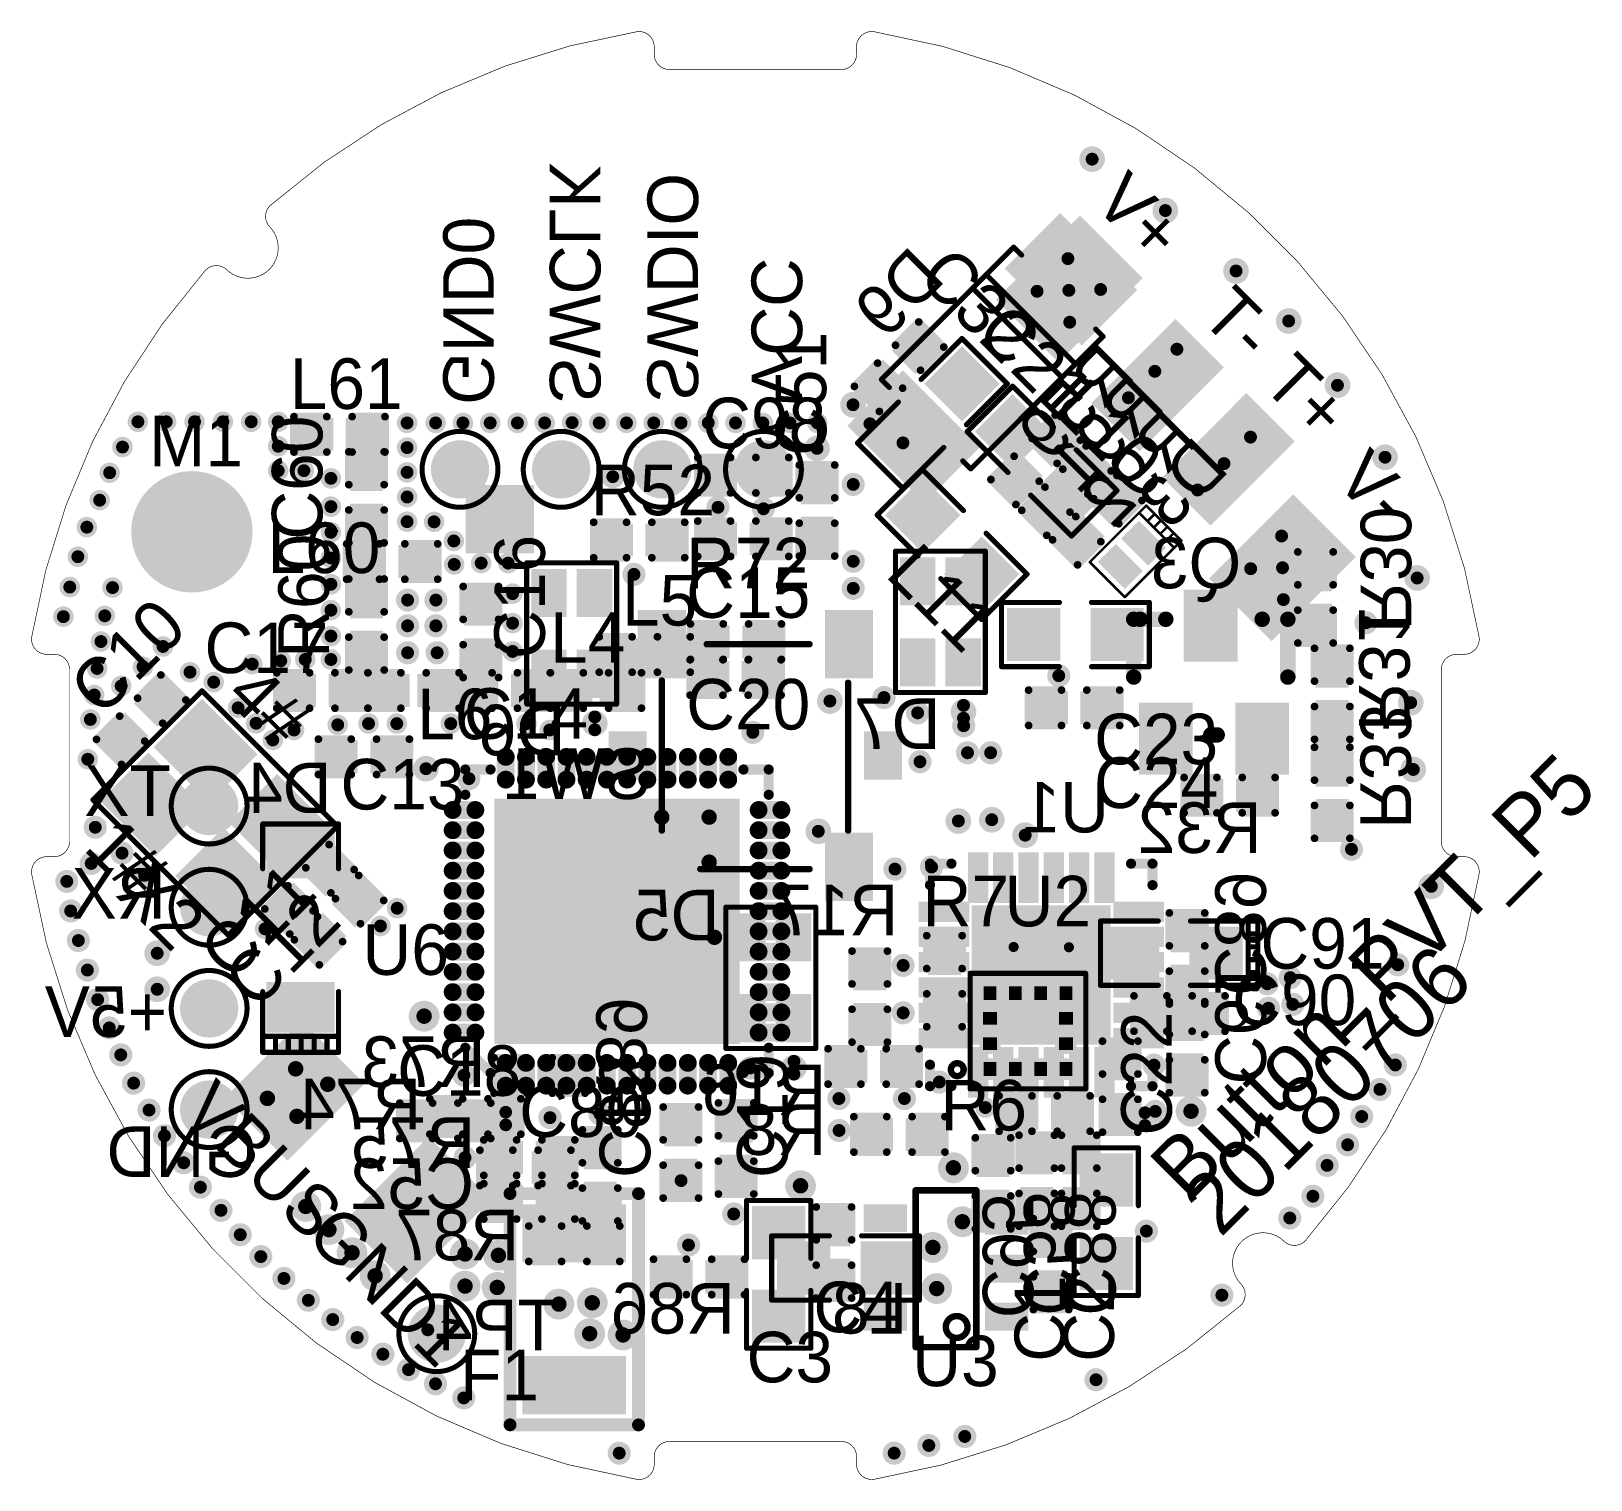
# Model space of a CAD drawing. Extents: x 238.9 to 269.7, y 452.6 to 481.2.
import ezdxf

# ---------------------------------------------------------------- set-up
doc = ezdxf.new("R2010")
doc.units = 0
doc.layers.get('0').update_dxf_attribs({"linetype": 'CONTINUOUS'})
for name, color, linetype in [('BOTTOMOVERLAY', 54, 'CONTINUOUS'), ('BOTTOMPASTE', 16, 'CONTINUOUS'), ('BOTTOMSOLDER', 6, 'CONTINUOUS'), ('KEEPOUTLAYER', 6, 'CONTINUOUS'), ('MULTILAYER', 9, 'CONTINUOUS'), ('TOPOVERLAY', 2, 'CONTINUOUS'), ('TOPPASTE', 8, 'CONTINUOUS'), ('TOPSOLDER', 216, 'CONTINUOUS'), ('VIAHOLELAYER', 16, 'CONTINUOUS')]:
    doc.layers.add(name, color=color, linetype=linetype)

msp = doc.modelspace()

# ---------------------------------------------------------------- texts
at = {"layer": 'BOTTOMOVERLAY', "text_generation_flag": 2}
for s, rotation, p in [('SWCLK', 270, (249.158, 473.887)), ('SWDIO', 270, (251.089, 473.912)), ('GND0', 270, (247.05, 473.861)), ('D9', 45, (257.01, 476.328)), ('VCC', 270, (253.146, 473.937)), ('R59', 45, (260.769, 474.423)), ('R91', 45, (261.354, 473.814)), ('R92', 45, (262.014, 473.128)), ('D3', 45, (262.624, 472.569)), ('R30', 270, (265.189, 469.394)), ('R31', 270, (265.16, 467.41)), ('R33', 270, (265.186, 465.479)), ('C89', 270, (262.315, 462.177)), ('C61', 270, (262.315, 460.425)), ('R89', 270, (250.076, 459.691)), ('C58', 270, (258.531, 455.853)), ('C88', 270, (259.344, 455.853)), ('C95', 270, (257.718, 455.802))]:
    msp.add_text(s, height=1, rotation=rotation, dxfattribs=at).set_placement(p)
for s, p in [('Q3', (262.827, 470.232)), ('D6', (249.466, 466.93)), ('D7', (256.883, 467.057)), ('SW1', (251.143, 466.067)), ('TX', (241.665, 465.733)), ('D4', (244.844, 465.787)), ('U1', (260.211, 465.406)), ('R32', (263.233, 465)), ('RX', (241.564, 463.701)), ('D5', (252.514, 463.273)), ('R17', (256.045, 463.374)), ('+5V', (241.589, 461.364)), ('R73', (247.888, 460.374)), ('R16', (254.623, 459.818)), ('R74', (246.618, 459.536)), ('R8', (254.623, 459.031)), ('GND', (243.367, 458.596)), ('R75', (247.685, 458.774)), ('C52', (247.66, 457.961)), ('R87', (248.552, 456.948)), ('R86', (252.819, 455.5)), ('L8', (256.223, 455.5)), ('TP4', (249.336, 455.167))]:
    msp.add_text(s, height=1, dxfattribs=at).set_placement(p)
at = {"layer": 'TOPOVERLAY'}
for s, height, rotation, p in [('V+', 1, 315, (259.88, 477.827)), ('C32', 1, 315, (256.401, 476.354)), ('T-', 1, 315, (261.993, 475.569)), ('C21', 1, 315, (257.544, 475.236)), ('C51', 1, 90, (254.623, 472.849)), ('T+', 1, 315, (263.208, 474.246)), ('L10', 1, 315, (259.068, 473.738)), ('C60', 1, 90, (244.662, 471.194)), ('V-', 1, 315, (264.656, 472.341)), ('R60', 1, 90, (244.789, 468.857)), ('C16', 1, 90, (249.06, 468.835)), ('L11', 1, 315, (255.766, 470.486)), ('C10', 1, 45, (240.294, 467.664)), ('4#', 1, 315, (242.71, 468.073)), ('Button_PVT_P5', 1.2, 45, (261.785, 458.066)), ('1#', 1, 315, (239.916, 465.076)), ('X2', 1, 315, (240.551, 464.162)), ('C11', 1, 45, (242.862, 462.435)), ('C12', 1, 45, (243.345, 461.876)), ('20180706', 1.2, 45, (262.42, 457.38)), ('C22', 1, 90, (261.455, 459.412)), ('C82', 1, 90, (251.143, 458.574)), ('C19', 1, 90, (253.861, 458.574)), ('VBUS', 1, 315, (241.843, 459.866)), ('GND1', 1, 315, (244.307, 457.402)), ('C1', 1, 90, (259.347, 454.942)), ('C2', 1, 90, (260.312, 454.942))]:
    msp.add_text(s, height=height, rotation=rotation, dxfattribs=at).set_placement(p)
for s, p in [('L61', (244.016, 473.778)), ('C98', (252.17, 473.001)), ('M1', (241.233, 472.642)), ('R52', (249.971, 471.677)), ('L60', (243.577, 470.533)), ('R72', (251.854, 470.232)), ('C15', (251.854, 469.648)), ('L5', (250.584, 469.496)), ('L4', (249.162, 468.759)), ('C17', (242.329, 468.556)), ('C20', (251.854, 467.441)), ('L6', (246.536, 467.249)), ('C14', (247.456, 467.257)), ('C23', (259.919, 466.753)), ('C13', (245.018, 465.86)), ('C24', (259.919, 465.889)), ('R7', (256.528, 463.552)), ('U2', (258.15, 463.549)), ('U6', (245.453, 462.59)), ('C91', (263.208, 462.714)), ('C90', (262.649, 461.596)), ('C18', (246.139, 460.199)), ('C80', (248.552, 459.387)), ('R6', (256.883, 459.514)), ('C4', (254.369, 455.526)), ('C3', (253.048, 454.535)), ('U3', (256.324, 454.459)), ('F1', (247.384, 454.18))]:
    msp.add_text(s, height=1, dxfattribs=at).set_placement(p)

# ---------------------------------------------------------------- blocks, each defined once
blk = doc.blocks.new('0402C_1')
at = {"layer": 'TOPOVERLAY', "const_width": 0.152}
for points in [[(-0.9, 0.35), (-0.9, -0.35)], [(-0.25, 0.35), (-0.9, 0.35)], [(0.9, 0.35), (0.25, 0.35)], [(0.9, 0.35), (0.9, -0.35)], [(-0.25, -0.35), (-0.9, -0.35)], [(0.9, -0.35), (0.25, -0.35)]]:
    blk.add_lwpolyline(points, dxfattribs=at)
at = {"layer": 'TOPOVERLAY', "const_width": 0.0762}
for points in [[(-0.938, 0.35, 1), (-0.862, 0.35, 1)], [(-0.938, 0.35, 1), (-0.862, 0.35, 1)], [(-0.288, 0.35, 1), (-0.212, 0.35, 1)], [(0.212, 0.35, 1), (0.288, 0.35, 1)], [(0.862, 0.35, 1), (0.938, 0.35, 1)], [(0.862, 0.35, 1), (0.938, 0.35, 1)], [(-0.938, -0.35, 1), (-0.862, -0.35, 1)], [(-0.938, -0.35, 1), (-0.862, -0.35, 1)], [(-0.288, -0.35, 1), (-0.212, -0.35, 1)], [(0.212, -0.35, 1), (0.288, -0.35, 1)], [(0.862, -0.35, 1), (0.938, -0.35, 1)], [(0.862, -0.35, 1), (0.938, -0.35, 1)]]:
    blk.add_lwpolyline(points, format="xyb", close=True, dxfattribs=at)
at = {"layer": 'TOPPASTE'}
for points in [[(-0.2, -0.25), (-0.2, 0.25), (-0.8, -0.25), (-0.8, 0.25)], [(0.8, -0.25), (0.8, 0.25), (0.2, -0.25), (0.2, 0.25)]]:
    blk.add_solid(points, dxfattribs=at)
at = {"layer": 'TOPSOLDER'}
for points in [[(-0.124, -0.326), (-0.124, 0.326), (-0.876, -0.326), (-0.876, 0.326)], [(0.876, -0.326), (0.876, 0.326), (0.124, -0.326), (0.124, 0.326)]]:
    blk.add_solid(points, dxfattribs=at)
blk = doc.blocks.new('KEY_P_________B_2')
at = {"layer": 'BOTTOMOVERLAY', "const_width": 0.127}
for points in [[(-0.961, 2.2), (1.071, 2.2)], [(-1.85, -1.483), (-1.85, 1.482)], [(1.833, -1.483), (1.833, 1.438)], [(-1.088, -2.245), (1.071, -2.245)]]:
    blk.add_lwpolyline(points, dxfattribs=at)
at = {"layer": 'BOTTOMOVERLAY', "const_width": 0.0635}
for points in [[(-0.993, 2.2, 1), (-0.929, 2.2, 1)], [(1.039, 2.2, 1), (1.103, 2.2, 1)], [(-1.882, 1.482, 1), (-1.818, 1.482, 1)], [(1.801, 1.438, 1), (1.865, 1.438, 1)], [(-1.882, -1.483, 1), (-1.818, -1.483, 1)], [(1.801, -1.483, 1), (1.865, -1.483, 1)], [(-1.12, -2.245, 1), (-1.056, -2.245, 1)], [(1.039, -2.245, 1), (1.103, -2.245, 1)]]:
    blk.add_lwpolyline(points, format="xyb", close=True, dxfattribs=at)
at = {"layer": 'BOTTOMPASTE'}
for points in [[(-2.25, 1.6), (-1.45, 1.6), (-2.25, 2.8), (-1.45, 2.8)], [(1.45, 1.6), (2.25, 1.6), (1.45, 2.8), (2.25, 2.8)], [(-2.225, 0.4), (-2.825, 0.4), (-2.225, -0.4), (-2.825, -0.4)], [(2.225, -0.4), (2.825, -0.4), (2.225, 0.4), (2.825, 0.4)], [(-2.25, -2.8), (-1.45, -2.8), (-2.25, -1.6), (-1.45, -1.6)], [(1.45, -2.8), (2.25, -2.8), (1.45, -1.6), (2.25, -1.6)]]:
    blk.add_solid(points, dxfattribs=at)
at = {"layer": 'BOTTOMSOLDER'}
for points in [[(-2.326, 1.524), (-1.374, 1.524), (-2.326, 2.876), (-1.374, 2.876)], [(1.374, 1.524), (2.326, 1.524), (1.374, 2.876), (2.326, 2.876)], [(-2.149, 0.476), (-2.901, 0.476), (-2.149, -0.476), (-2.901, -0.476)], [(2.149, -0.476), (2.901, -0.476), (2.149, 0.476), (2.901, 0.476)], [(-2.326, -2.876), (-1.374, -2.876), (-2.326, -1.524), (-1.374, -1.524)], [(1.374, -2.876), (2.326, -2.876), (1.374, -1.524), (2.326, -1.524)]]:
    blk.add_solid(points, dxfattribs=at)
blk = doc.blocks.new('TESTPOINT_PAD_3')
at = {"layer": 'TOPPASTE'}
blk.add_solid([(-1.1, -0.8), (1.1, -0.8), (-1.1, 0.8), (1.1, 0.8)], dxfattribs=at)
at = {"layer": 'TOPSOLDER'}
blk.add_solid([(-1.176, -0.876), (1.176, -0.876), (-1.176, 0.876), (1.176, 0.876)], dxfattribs=at)
blk = doc.blocks.new('TESTPOINT_PAD_4')
at = {"layer": 'TOPPASTE'}
blk.add_solid([(-1.1, -0.8), (1.1, -0.8), (-1.1, 0.8), (1.1, 0.8)], dxfattribs=at)
at = {"layer": 'TOPSOLDER'}
blk.add_solid([(-1.176, -0.876), (1.176, -0.876), (-1.176, 0.876), (1.176, 0.876)], dxfattribs=at)
blk = doc.blocks.new('WQFN24_B_5')
at = {"layer": 'BOTTOMOVERLAY', "const_width": 0.2}
for points in [[(-2.2, 2.2), (-2.2, 1.775)], [(-2.2, 2.2), (-1.775, 2.2)], [(1.775, 2.2), (2.2, 2.2)], [(2.2, 2.2), (2.2, 1.775)], [(-2.2, -1.775), (-2.2, -2.2)], [(2.2, -1.775), (2.2, -2.2)], [(-2.2, -2.2), (-1.775, -2.2)], [(1.775, -2.2), (2.2, -2.2)]]:
    blk.add_lwpolyline(points, dxfattribs=at)
at = {"layer": 'BOTTOMOVERLAY'}
for points, const_width in [([(-2.25, 2.2, 1), (-2.15, 2.2, 1)], 0.1), ([(-2.25, 2.2, 1), (-2.15, 2.2, 1)], 0.1), ([(-1.825, 2.2, 1), (-1.725, 2.2, 1)], 0.1), ([(1.725, 2.2, 1), (1.825, 2.2, 1)], 0.1), ([(2.15, 2.2, 1), (2.25, 2.2, 1)], 0.1), ([(2.15, 2.2, 1), (2.25, 2.2, 1)], 0.1), ([(-2.25, 1.775, 1), (-2.15, 1.775, 1)], 0.1), ([(2.15, 1.775, 1), (2.25, 1.775, 1)], 0.1), ([(-2.725, -2.05, 1), (-2.975, -2.05, 1)], 0.25), ([(-2.25, -1.775, 1), (-2.15, -1.775, 1)], 0.1), ([(2.15, -1.775, 1), (2.25, -1.775, 1)], 0.1), ([(-3.037, -2.05, 1), (-2.913, -2.05, 1)], 0.125), ([(-2.787, -2.05, 1), (-2.662, -2.05, 1)], 0.125), ([(-2.25, -2.2, 1), (-2.15, -2.2, 1)], 0.1), ([(-2.25, -2.2, 1), (-2.15, -2.2, 1)], 0.1), ([(-1.825, -2.2, 1), (-1.725, -2.2, 1)], 0.1), ([(1.725, -2.2, 1), (1.825, -2.2, 1)], 0.1), ([(2.15, -2.2, 1), (2.25, -2.2, 1)], 0.1), ([(2.15, -2.2, 1), (2.25, -2.2, 1)], 0.1)]:
    blk.add_lwpolyline(points, format="xyb", close=True, dxfattribs=dict(at, const_width=const_width))
at = {"layer": 'BOTTOMPASTE'}
for points in [[(-1.375, 1.5), (-1.125, 1.5), (-1.375, 2.35), (-1.125, 2.35)], [(-0.875, 1.5), (-0.625, 1.5), (-0.875, 2.35), (-0.625, 2.35)], [(-0.375, 1.5), (-0.125, 1.5), (-0.375, 2.35), (-0.125, 2.35)], [(0.125, 1.5), (0.375, 1.5), (0.125, 2.35), (0.375, 2.35)], [(0.625, 1.5), (0.875, 1.5), (0.625, 2.35), (0.875, 2.35)], [(1.125, 1.5), (1.375, 1.5), (1.125, 2.35), (1.375, 2.35)], [(-2.35, 1.375), (-2.35, 1.125), (-1.5, 1.375), (-1.5, 1.125)], [(-1.3, -1.3), (1.3, -1.3), (-1.3, 1.3), (1.3, 1.3)], [(1.5, 1.375), (1.5, 1.125), (2.35, 1.375), (2.35, 1.125)], [(-2.35, 0.875), (-2.35, 0.625), (-1.5, 0.875), (-1.5, 0.625)], [(1.5, 0.875), (1.5, 0.625), (2.35, 0.875), (2.35, 0.625)], [(-2.35, 0.375), (-2.35, 0.125), (-1.5, 0.375), (-1.5, 0.125)], [(1.5, 0.375), (1.5, 0.125), (2.35, 0.375), (2.35, 0.125)], [(-2.35, -0.125), (-2.35, -0.375), (-1.5, -0.125), (-1.5, -0.375)], [(1.5, -0.125), (1.5, -0.375), (2.35, -0.125), (2.35, -0.375)], [(-2.35, -0.625), (-2.35, -0.875), (-1.5, -0.625), (-1.5, -0.875)], [(1.5, -0.625), (1.5, -0.875), (2.35, -0.625), (2.35, -0.875)], [(-2.35, -1.125), (-2.35, -1.375), (-1.5, -1.125), (-1.5, -1.375)], [(1.5, -1.125), (1.5, -1.375), (2.35, -1.125), (2.35, -1.375)], [(-1.375, -2.35), (-1.125, -2.35), (-1.375, -1.5), (-1.125, -1.5)], [(-0.875, -2.35), (-0.625, -2.35), (-0.875, -1.5), (-0.625, -1.5)], [(-0.375, -2.35), (-0.125, -2.35), (-0.375, -1.5), (-0.125, -1.5)], [(0.125, -2.35), (0.375, -2.35), (0.125, -1.5), (0.375, -1.5)], [(0.625, -2.35), (0.875, -2.35), (0.625, -1.5), (0.875, -1.5)], [(1.125, -2.35), (1.375, -2.35), (1.125, -1.5), (1.375, -1.5)]]:
    blk.add_solid(points, dxfattribs=at)
at = {"layer": 'BOTTOMSOLDER'}
for points in [[(-1.451, 1.424), (-1.049, 1.424), (-1.451, 2.426), (-1.049, 2.426)], [(-0.951, 1.424), (-0.549, 1.424), (-0.951, 2.426), (-0.549, 2.426)], [(-0.451, 1.424), (-0.049, 1.424), (-0.451, 2.426), (-0.049, 2.426)], [(0.049, 1.424), (0.451, 1.424), (0.049, 2.426), (0.451, 2.426)], [(0.549, 1.424), (0.951, 1.424), (0.549, 2.426), (0.951, 2.426)], [(1.049, 1.424), (1.451, 1.424), (1.049, 2.426), (1.451, 2.426)], [(-2.426, 1.451), (-2.426, 1.049), (-1.424, 1.451), (-1.424, 1.049)], [(-1.376, -1.376), (1.376, -1.376), (-1.376, 1.376), (1.376, 1.376)], [(1.424, 1.451), (1.424, 1.049), (2.426, 1.451), (2.426, 1.049)], [(-2.426, 0.951), (-2.426, 0.549), (-1.424, 0.951), (-1.424, 0.549)], [(1.424, 0.951), (1.424, 0.549), (2.426, 0.951), (2.426, 0.549)], [(-2.426, 0.451), (-2.426, 0.049), (-1.424, 0.451), (-1.424, 0.049)], [(1.424, 0.451), (1.424, 0.049), (2.426, 0.451), (2.426, 0.049)], [(-2.426, -0.049), (-2.426, -0.451), (-1.424, -0.049), (-1.424, -0.451)], [(1.424, -0.049), (1.424, -0.451), (2.426, -0.049), (2.426, -0.451)], [(-2.426, -0.549), (-2.426, -0.951), (-1.424, -0.549), (-1.424, -0.951)], [(1.424, -0.549), (1.424, -0.951), (2.426, -0.549), (2.426, -0.951)], [(-2.426, -1.049), (-2.426, -1.451), (-1.424, -1.049), (-1.424, -1.451)], [(1.424, -1.049), (1.424, -1.451), (2.426, -1.049), (2.426, -1.451)], [(-1.451, -2.426), (-1.049, -2.426), (-1.451, -1.424), (-1.049, -1.424)], [(-0.951, -2.426), (-0.549, -2.426), (-0.951, -1.424), (-0.549, -1.424)], [(-0.451, -2.426), (-0.049, -2.426), (-0.451, -1.424), (-0.049, -1.424)], [(0.049, -2.426), (0.451, -2.426), (0.049, -1.424), (0.451, -1.424)], [(0.549, -2.426), (0.951, -2.426), (0.549, -1.424), (0.951, -1.424)], [(1.049, -2.426), (1.451, -2.426), (1.049, -1.424), (1.451, -1.424)]]:
    blk.add_solid(points, dxfattribs=at)
blk = doc.blocks.new('0402R_B_6')
at = {"layer": 'BOTTOMOVERLAY', "const_width": 0.152}
for points in [[(-0.9, 0.35), (-0.9, -0.35)], [(-0.9, 0.35), (-0.25, 0.35)], [(0.25, 0.35), (0.9, 0.35)], [(0.9, 0.35), (0.9, -0.35)], [(-0.9, -0.35), (-0.25, -0.35)], [(0.25, -0.35), (0.9, -0.35)]]:
    blk.add_lwpolyline(points, dxfattribs=at)
at = {"layer": 'BOTTOMOVERLAY', "const_width": 0.0762}
for points in [[(-0.938, 0.35, 1), (-0.862, 0.35, 1)], [(-0.938, 0.35, 1), (-0.862, 0.35, 1)], [(-0.288, 0.35, 1), (-0.212, 0.35, 1)], [(0.212, 0.35, 1), (0.288, 0.35, 1)], [(0.862, 0.35, 1), (0.938, 0.35, 1)], [(0.862, 0.35, 1), (0.938, 0.35, 1)], [(-0.938, -0.35, 1), (-0.862, -0.35, 1)], [(-0.938, -0.35, 1), (-0.862, -0.35, 1)], [(-0.288, -0.35, 1), (-0.212, -0.35, 1)], [(0.212, -0.35, 1), (0.288, -0.35, 1)], [(0.862, -0.35, 1), (0.938, -0.35, 1)], [(0.862, -0.35, 1), (0.938, -0.35, 1)]]:
    blk.add_lwpolyline(points, format="xyb", close=True, dxfattribs=at)
at = {"layer": 'BOTTOMPASTE'}
for points in [[(-0.8, 0.25), (-0.8, -0.25), (-0.2, 0.25), (-0.2, -0.25)], [(0.2, 0.25), (0.2, -0.25), (0.8, 0.25), (0.8, -0.25)]]:
    blk.add_solid(points, dxfattribs=at)
at = {"layer": 'BOTTOMSOLDER'}
for points in [[(-0.876, 0.326), (-0.876, -0.326), (-0.124, 0.326), (-0.124, -0.326)], [(0.124, 0.326), (0.124, -0.326), (0.876, 0.326), (0.876, -0.326)]]:
    blk.add_solid(points, dxfattribs=at)
blk = doc.blocks.new('0402R_B_7')
at = {"layer": 'BOTTOMOVERLAY', "const_width": 0.152}
for points in [[(-0.9, -0.35), (-0.9, 0.35)], [(-0.25, 0.35), (-0.9, 0.35)], [(0.9, 0.35), (0.25, 0.35)], [(0.9, -0.35), (0.9, 0.35)], [(-0.25, -0.35), (-0.9, -0.35)], [(0.25, -0.35), (0.9, -0.35)]]:
    blk.add_lwpolyline(points, dxfattribs=at)
at = {"layer": 'BOTTOMOVERLAY', "const_width": 0.0762}
for points in [[(-0.938, 0.35, 1), (-0.862, 0.35, 1)], [(-0.938, 0.35, 1), (-0.862, 0.35, 1)], [(-0.288, 0.35, 1), (-0.212, 0.35, 1)], [(0.212, 0.35, 1), (0.288, 0.35, 1)], [(0.862, 0.35, 1), (0.938, 0.35, 1)], [(0.862, 0.35, 1), (0.938, 0.35, 1)], [(-0.938, -0.35, 1), (-0.862, -0.35, 1)], [(-0.938, -0.35, 1), (-0.862, -0.35, 1)], [(-0.288, -0.35, 1), (-0.212, -0.35, 1)], [(0.212, -0.35, 1), (0.288, -0.35, 1)], [(0.862, -0.35, 1), (0.938, -0.35, 1)], [(0.862, -0.35, 1), (0.938, -0.35, 1)]]:
    blk.add_lwpolyline(points, format="xyb", close=True, dxfattribs=at)
at = {"layer": 'BOTTOMPASTE'}
for points in [[(-0.8, 0.25), (-0.8, -0.25), (-0.2, 0.25), (-0.2, -0.25)], [(0.2, 0.25), (0.2, -0.25), (0.8, 0.25), (0.8, -0.25)]]:
    blk.add_solid(points, dxfattribs=at)
at = {"layer": 'BOTTOMSOLDER'}
for points in [[(-0.876, 0.326), (-0.876, -0.326), (-0.124, 0.326), (-0.124, -0.326)], [(0.124, 0.326), (0.124, -0.326), (0.876, 0.326), (0.876, -0.326)]]:
    blk.add_solid(points, dxfattribs=at)
blk = doc.blocks.new('0402R_B_8')
at = {"layer": 'BOTTOMOVERLAY', "const_width": 0.152}
for points in [[(-0.9, 0.35), (-0.9, -0.35)], [(-0.25, 0.35), (-0.9, 0.35)], [(0.9, 0.35), (0.25, 0.35)], [(0.9, 0.35), (0.9, -0.35)], [(-0.25, -0.35), (-0.9, -0.35)], [(0.9, -0.35), (0.25, -0.35)]]:
    blk.add_lwpolyline(points, dxfattribs=at)
at = {"layer": 'BOTTOMOVERLAY', "const_width": 0.0762}
for points in [[(-0.938, 0.35, 1), (-0.862, 0.35, 1)], [(-0.938, 0.35, 1), (-0.862, 0.35, 1)], [(-0.288, 0.35, 1), (-0.212, 0.35, 1)], [(0.212, 0.35, 1), (0.288, 0.35, 1)], [(0.862, 0.35, 1), (0.938, 0.35, 1)], [(0.862, 0.35, 1), (0.938, 0.35, 1)], [(-0.938, -0.35, 1), (-0.862, -0.35, 1)], [(-0.938, -0.35, 1), (-0.862, -0.35, 1)], [(-0.288, -0.35, 1), (-0.212, -0.35, 1)], [(0.212, -0.35, 1), (0.288, -0.35, 1)], [(0.862, -0.35, 1), (0.938, -0.35, 1)], [(0.862, -0.35, 1), (0.938, -0.35, 1)]]:
    blk.add_lwpolyline(points, format="xyb", close=True, dxfattribs=at)
at = {"layer": 'BOTTOMPASTE'}
for points in [[(-0.8, 0.25), (-0.8, -0.25), (-0.2, 0.25), (-0.2, -0.25)], [(0.2, 0.25), (0.2, -0.25), (0.8, 0.25), (0.8, -0.25)]]:
    blk.add_solid(points, dxfattribs=at)
at = {"layer": 'BOTTOMSOLDER'}
for points in [[(-0.876, 0.326), (-0.876, -0.326), (-0.124, 0.326), (-0.124, -0.326)], [(0.124, 0.326), (0.124, -0.326), (0.876, 0.326), (0.876, -0.326)]]:
    blk.add_solid(points, dxfattribs=at)
blk = doc.blocks.new('0402R_B_9')
at = {"layer": 'BOTTOMOVERLAY', "const_width": 0.152}
for points in [[(-0.9, 0.35), (-0.9, -0.35)], [(-0.9, 0.35), (-0.25, 0.35)], [(0.9, 0.35), (0.25, 0.35)], [(0.9, 0.35), (0.9, -0.35)], [(-0.9, -0.35), (-0.25, -0.35)], [(0.9, -0.35), (0.25, -0.35)]]:
    blk.add_lwpolyline(points, dxfattribs=at)
at = {"layer": 'BOTTOMOVERLAY', "const_width": 0.0762}
for points in [[(-0.938, 0.35, 1), (-0.862, 0.35, 1)], [(-0.938, 0.35, 1), (-0.862, 0.35, 1)], [(-0.288, 0.35, 1), (-0.212, 0.35, 1)], [(0.212, 0.35, 1), (0.288, 0.35, 1)], [(0.862, 0.35, 1), (0.938, 0.35, 1)], [(0.862, 0.35, 1), (0.938, 0.35, 1)], [(-0.938, -0.35, 1), (-0.862, -0.35, 1)], [(-0.938, -0.35, 1), (-0.862, -0.35, 1)], [(-0.288, -0.35, 1), (-0.212, -0.35, 1)], [(0.212, -0.35, 1), (0.288, -0.35, 1)], [(0.862, -0.35, 1), (0.938, -0.35, 1)], [(0.862, -0.35, 1), (0.938, -0.35, 1)]]:
    blk.add_lwpolyline(points, format="xyb", close=True, dxfattribs=at)
at = {"layer": 'BOTTOMPASTE'}
for points in [[(-0.8, 0.25), (-0.8, -0.25), (-0.2, 0.25), (-0.2, -0.25)], [(0.2, 0.25), (0.2, -0.25), (0.8, 0.25), (0.8, -0.25)]]:
    blk.add_solid(points, dxfattribs=at)
at = {"layer": 'BOTTOMSOLDER'}
for points in [[(-0.876, 0.326), (-0.876, -0.326), (-0.124, 0.326), (-0.124, -0.326)], [(0.124, 0.326), (0.124, -0.326), (0.876, 0.326), (0.876, -0.326)]]:
    blk.add_solid(points, dxfattribs=at)
blk = doc.blocks.new('0402R_B_10')
at = {"layer": 'BOTTOMOVERLAY', "const_width": 0.152}
for points in [[(-0.9, 0.35), (-0.9, -0.35)], [(-0.9, 0.35), (-0.25, 0.35)], [(0.25, 0.35), (0.9, 0.35)], [(0.9, 0.35), (0.9, -0.35)], [(-0.9, -0.35), (-0.25, -0.35)], [(0.9, -0.35), (0.25, -0.35)]]:
    blk.add_lwpolyline(points, dxfattribs=at)
at = {"layer": 'BOTTOMOVERLAY', "const_width": 0.0762}
for points in [[(-0.938, 0.35, 1), (-0.862, 0.35, 1)], [(-0.938, 0.35, 1), (-0.862, 0.35, 1)], [(-0.288, 0.35, 1), (-0.212, 0.35, 1)], [(0.212, 0.35, 1), (0.288, 0.35, 1)], [(0.862, 0.35, 1), (0.938, 0.35, 1)], [(0.862, 0.35, 1), (0.938, 0.35, 1)], [(-0.938, -0.35, 1), (-0.862, -0.35, 1)], [(-0.938, -0.35, 1), (-0.862, -0.35, 1)], [(-0.288, -0.35, 1), (-0.212, -0.35, 1)], [(0.212, -0.35, 1), (0.288, -0.35, 1)], [(0.862, -0.35, 1), (0.938, -0.35, 1)], [(0.862, -0.35, 1), (0.938, -0.35, 1)]]:
    blk.add_lwpolyline(points, format="xyb", close=True, dxfattribs=at)
at = {"layer": 'BOTTOMPASTE'}
for points in [[(-0.8, 0.25), (-0.8, -0.25), (-0.2, 0.25), (-0.2, -0.25)], [(0.2, 0.25), (0.2, -0.25), (0.8, 0.25), (0.8, -0.25)]]:
    blk.add_solid(points, dxfattribs=at)
at = {"layer": 'BOTTOMSOLDER'}
for points in [[(-0.876, 0.326), (-0.876, -0.326), (-0.124, 0.326), (-0.124, -0.326)], [(0.124, 0.326), (0.124, -0.326), (0.876, 0.326), (0.876, -0.326)]]:
    blk.add_solid(points, dxfattribs=at)
blk = doc.blocks.new('0402R_B_11')
at = {"layer": 'BOTTOMOVERLAY', "const_width": 0.152}
for points in [[(-0.9, 0.35), (-0.9, -0.35)], [(-0.9, 0.35), (-0.25, 0.35)], [(0.25, 0.35), (0.9, 0.35)], [(0.9, 0.35), (0.9, -0.35)], [(-0.9, -0.35), (-0.25, -0.35)], [(0.9, -0.35), (0.25, -0.35)]]:
    blk.add_lwpolyline(points, dxfattribs=at)
at = {"layer": 'BOTTOMOVERLAY', "const_width": 0.0762}
for points in [[(-0.938, 0.35, 1), (-0.862, 0.35, 1)], [(-0.938, 0.35, 1), (-0.862, 0.35, 1)], [(-0.288, 0.35, 1), (-0.212, 0.35, 1)], [(0.212, 0.35, 1), (0.288, 0.35, 1)], [(0.862, 0.35, 1), (0.938, 0.35, 1)], [(0.862, 0.35, 1), (0.938, 0.35, 1)], [(-0.938, -0.35, 1), (-0.862, -0.35, 1)], [(-0.938, -0.35, 1), (-0.862, -0.35, 1)], [(-0.288, -0.35, 1), (-0.212, -0.35, 1)], [(0.212, -0.35, 1), (0.288, -0.35, 1)], [(0.862, -0.35, 1), (0.938, -0.35, 1)], [(0.862, -0.35, 1), (0.938, -0.35, 1)]]:
    blk.add_lwpolyline(points, format="xyb", close=True, dxfattribs=at)
at = {"layer": 'BOTTOMPASTE'}
for points in [[(-0.8, 0.25), (-0.8, -0.25), (-0.2, 0.25), (-0.2, -0.25)], [(0.2, 0.25), (0.2, -0.25), (0.8, 0.25), (0.8, -0.25)]]:
    blk.add_solid(points, dxfattribs=at)
at = {"layer": 'BOTTOMSOLDER'}
for points in [[(-0.876, 0.326), (-0.876, -0.326), (-0.124, 0.326), (-0.124, -0.326)], [(0.124, 0.326), (0.124, -0.326), (0.876, 0.326), (0.876, -0.326)]]:
    blk.add_solid(points, dxfattribs=at)
blk = doc.blocks.new('0402R_B_12')
at = {"layer": 'BOTTOMOVERLAY', "const_width": 0.152}
for points in [[(-0.9, -0.35), (-0.9, 0.35)], [(-0.9, 0.35), (-0.25, 0.35)], [(0.25, 0.35), (0.9, 0.35)], [(0.9, -0.35), (0.9, 0.35)], [(-0.9, -0.35), (-0.25, -0.35)], [(0.25, -0.35), (0.9, -0.35)]]:
    blk.add_lwpolyline(points, dxfattribs=at)
at = {"layer": 'BOTTOMOVERLAY', "const_width": 0.0762}
for points in [[(-0.938, 0.35, 1), (-0.862, 0.35, 1)], [(-0.938, 0.35, 1), (-0.862, 0.35, 1)], [(-0.288, 0.35, 1), (-0.212, 0.35, 1)], [(0.212, 0.35, 1), (0.288, 0.35, 1)], [(0.862, 0.35, 1), (0.938, 0.35, 1)], [(0.862, 0.35, 1), (0.938, 0.35, 1)], [(-0.938, -0.35, 1), (-0.862, -0.35, 1)], [(-0.938, -0.35, 1), (-0.862, -0.35, 1)], [(-0.288, -0.35, 1), (-0.212, -0.35, 1)], [(0.212, -0.35, 1), (0.288, -0.35, 1)], [(0.862, -0.35, 1), (0.938, -0.35, 1)], [(0.862, -0.35, 1), (0.938, -0.35, 1)]]:
    blk.add_lwpolyline(points, format="xyb", close=True, dxfattribs=at)
at = {"layer": 'BOTTOMPASTE'}
for points in [[(-0.8, 0.25), (-0.8, -0.25), (-0.2, 0.25), (-0.2, -0.25)], [(0.2, 0.25), (0.2, -0.25), (0.8, 0.25), (0.8, -0.25)]]:
    blk.add_solid(points, dxfattribs=at)
at = {"layer": 'BOTTOMSOLDER'}
for points in [[(-0.876, 0.326), (-0.876, -0.326), (-0.124, 0.326), (-0.124, -0.326)], [(0.124, 0.326), (0.124, -0.326), (0.876, 0.326), (0.876, -0.326)]]:
    blk.add_solid(points, dxfattribs=at)
blk = doc.blocks.new('TSMT3_B_13')
at = {"layer": 'BOTTOMOVERLAY', "const_width": 0.305}
for points in [[(0.064, 1.041), (-0.064, 1.041)], [(-1.46, -0.102), (-1.46, -1.245)], [(1.587, -0.102), (1.587, -1.245)], [(-0.953, -1.245), (-1.46, -1.245)], [(1.46, -1.245), (0.952, -1.245)]]:
    blk.add_lwpolyline(points, dxfattribs=at)
at = {"layer": 'BOTTOMOVERLAY', "const_width": 0.152}
for points in [[(-0.14, 1.041, 1), (0.013, 1.041, 1)], [(-0.013, 1.041, 1), (0.14, 1.041, 1)], [(-1.537, -0.102, 1), (-1.384, -0.102, 1)], [(1.511, -0.102, 1), (1.664, -0.102, 1)], [(-1.537, -1.245, 1), (-1.384, -1.245, 1)], [(-1.537, -1.245, 1), (-1.384, -1.245, 1)], [(-1.029, -1.245, 1), (-0.876, -1.245, 1)], [(0.876, -1.245, 1), (1.029, -1.245, 1)], [(1.384, -1.245, 1), (1.537, -1.245, 1)], [(1.511, -1.245, 1), (1.664, -1.245, 1)]]:
    blk.add_lwpolyline(points, format="xyb", close=True, dxfattribs=at)
at = {"layer": 'BOTTOMPASTE'}
for points in [[(-1.41, 0.483), (-0.495, 0.483), (-1.41, 1.753), (-0.495, 1.753)], [(0.495, 0.483), (1.41, 0.483), (0.495, 1.753), (1.41, 1.753)], [(-0.394, -1.753), (0.521, -1.753), (-0.394, -0.483), (0.521, -0.483)]]:
    blk.add_solid(points, dxfattribs=at)
at = {"layer": 'BOTTOMSOLDER'}
for points in [[(-1.486, 0.406), (-0.419, 0.406), (-1.486, 1.829), (-0.419, 1.829)], [(0.419, 0.406), (1.486, 0.406), (0.419, 1.829), (1.486, 1.829)], [(-0.47, -1.829), (0.597, -1.829), (-0.47, -0.406), (0.597, -0.406)]]:
    blk.add_solid(points, dxfattribs=at)
blk = doc.blocks.new('L_0603_14')
at = {"layer": 'TOPOVERLAY', "const_width": 0.102}
for points in [[(-1.461, 0.635), (-0.317, 0.635)], [(-1.461, -0.635), (-1.461, 0.635)], [(0.318, 0.635), (1.461, 0.635)], [(1.46, -0.635), (1.461, 0.635)], [(-1.461, -0.635), (-0.318, -0.635)], [(0.317, -0.635), (1.46, -0.635)]]:
    blk.add_lwpolyline(points, dxfattribs=at)
at = {"layer": 'TOPOVERLAY', "const_width": 0.0508}
for points in [[(-1.486, 0.635, 1), (-1.435, 0.635, 1)], [(-1.486, 0.635, 1), (-1.435, 0.635, 1)], [(-0.343, 0.635, 1), (-0.292, 0.635, 1)], [(0.292, 0.635, 1), (0.343, 0.635, 1)], [(1.435, 0.635, 1), (1.486, 0.635, 1)], [(1.435, 0.635, 1), (1.486, 0.635, 1)], [(-1.486, -0.635, 1), (-1.435, -0.635, 1)], [(-1.486, -0.635, 1), (-1.435, -0.635, 1)], [(-0.343, -0.635, 1), (-0.292, -0.635, 1)], [(0.292, -0.635, 1), (0.343, -0.635, 1)], [(1.435, -0.635, 1), (1.486, -0.635, 1)], [(1.435, -0.635, 1), (1.486, -0.635, 1)]]:
    blk.add_lwpolyline(points, format="xyb", close=True, dxfattribs=at)
at = {"layer": 'TOPPASTE'}
for points in [[(-1.276, -0.45), (-0.376, -0.45), (-1.276, 0.45), (-0.376, 0.45)], [(0.375, -0.45), (1.275, -0.45), (0.375, 0.45), (1.275, 0.45)]]:
    blk.add_solid(points, dxfattribs=at)
at = {"layer": 'TOPSOLDER'}
for points in [[(-1.352, -0.526), (-0.299, -0.526), (-1.352, 0.526), (-0.299, 0.526)], [(0.299, -0.526), (1.352, -0.526), (0.299, 0.526), (1.352, 0.526)]]:
    blk.add_solid(points, dxfattribs=at)
blk = doc.blocks.new('L_0603_15')
at = {"layer": 'TOPOVERLAY', "const_width": 0.102}
for points in [[(-1.46, 0.635), (-0.318, 0.635)], [(-1.46, -0.635), (-1.46, 0.635)], [(0.318, 0.635), (1.46, 0.635)], [(1.46, -0.635), (1.46, 0.635)], [(-1.46, -0.635), (-0.318, -0.635)], [(0.318, -0.635), (1.46, -0.635)]]:
    blk.add_lwpolyline(points, dxfattribs=at)
at = {"layer": 'TOPOVERLAY', "const_width": 0.0508}
for points in [[(-1.486, 0.635, 1), (-1.435, 0.635, 1)], [(-1.486, 0.635, 1), (-1.435, 0.635, 1)], [(-0.343, 0.635, 1), (-0.292, 0.635, 1)], [(0.292, 0.635, 1), (0.343, 0.635, 1)], [(1.435, 0.635, 1), (1.486, 0.635, 1)], [(1.435, 0.635, 1), (1.486, 0.635, 1)], [(-1.486, -0.635, 1), (-1.435, -0.635, 1)], [(-1.486, -0.635, 1), (-1.435, -0.635, 1)], [(-0.343, -0.635, 1), (-0.292, -0.635, 1)], [(0.292, -0.635, 1), (0.343, -0.635, 1)], [(1.435, -0.635, 1), (1.486, -0.635, 1)], [(1.435, -0.635, 1), (1.486, -0.635, 1)]]:
    blk.add_lwpolyline(points, format="xyb", close=True, dxfattribs=at)
at = {"layer": 'TOPPASTE'}
for points in [[(-1.275, -0.45), (-0.376, -0.45), (-1.275, 0.45), (-0.376, 0.45)], [(0.376, -0.45), (1.275, -0.45), (0.376, 0.45), (1.275, 0.45)]]:
    blk.add_solid(points, dxfattribs=at)
at = {"layer": 'TOPSOLDER'}
for points in [[(-1.352, -0.526), (-0.299, -0.526), (-1.352, 0.526), (-0.299, 0.526)], [(0.299, -0.526), (1.352, -0.526), (0.299, 0.526), (1.352, 0.526)]]:
    blk.add_solid(points, dxfattribs=at)
blk = doc.blocks.new('0402C_B_16')
at = {"layer": 'BOTTOMOVERLAY', "const_width": 0.152}
for points in [[(-0.25, 0.35), (-0.9, 0.35)], [(-0.9, -0.35), (-0.9, 0.35)], [(0.25, 0.35), (0.9, 0.35)], [(0.9, -0.35), (0.9, 0.35)], [(-0.25, -0.35), (-0.9, -0.35)], [(0.25, -0.35), (0.9, -0.35)]]:
    blk.add_lwpolyline(points, dxfattribs=at)
at = {"layer": 'BOTTOMOVERLAY', "const_width": 0.0762}
for points in [[(-0.938, 0.35, 1), (-0.862, 0.35, 1)], [(-0.938, 0.35, 1), (-0.862, 0.35, 1)], [(-0.288, 0.35, 1), (-0.212, 0.35, 1)], [(0.212, 0.35, 1), (0.288, 0.35, 1)], [(0.862, 0.35, 1), (0.938, 0.35, 1)], [(0.862, 0.35, 1), (0.938, 0.35, 1)], [(-0.938, -0.35, 1), (-0.862, -0.35, 1)], [(-0.938, -0.35, 1), (-0.862, -0.35, 1)], [(-0.288, -0.35, 1), (-0.212, -0.35, 1)], [(0.212, -0.35, 1), (0.288, -0.35, 1)], [(0.862, -0.35, 1), (0.938, -0.35, 1)], [(0.862, -0.35, 1), (0.938, -0.35, 1)]]:
    blk.add_lwpolyline(points, format="xyb", close=True, dxfattribs=at)
at = {"layer": 'BOTTOMPASTE'}
for points in [[(-0.8, 0.25), (-0.8, -0.25), (-0.2, 0.25), (-0.2, -0.25)], [(0.2, 0.25), (0.2, -0.25), (0.8, 0.25), (0.8, -0.25)]]:
    blk.add_solid(points, dxfattribs=at)
at = {"layer": 'BOTTOMSOLDER'}
for points in [[(-0.876, 0.326), (-0.876, -0.326), (-0.124, 0.326), (-0.124, -0.326)], [(0.124, 0.326), (0.124, -0.326), (0.876, 0.326), (0.876, -0.326)]]:
    blk.add_solid(points, dxfattribs=at)
blk = doc.blocks.new('0402C_17')
at = {"layer": 'TOPOVERLAY', "const_width": 0.152}
for points in [[(-0.9, 0.35), (-0.25, 0.35)], [(-0.9, 0.35), (-0.9, -0.35)], [(0.25, 0.35), (0.9, 0.35)], [(0.9, 0.35), (0.9, -0.35)], [(-0.25, -0.35), (-0.9, -0.35)], [(0.25, -0.35), (0.9, -0.35)]]:
    blk.add_lwpolyline(points, dxfattribs=at)
at = {"layer": 'TOPOVERLAY', "const_width": 0.0762}
for points in [[(-0.938, 0.35, 1), (-0.862, 0.35, 1)], [(-0.938, 0.35, 1), (-0.862, 0.35, 1)], [(-0.288, 0.35, 1), (-0.212, 0.35, 1)], [(0.212, 0.35, 1), (0.288, 0.35, 1)], [(0.862, 0.35, 1), (0.938, 0.35, 1)], [(0.862, 0.35, 1), (0.938, 0.35, 1)], [(-0.938, -0.35, 1), (-0.862, -0.35, 1)], [(-0.938, -0.35, 1), (-0.862, -0.35, 1)], [(-0.288, -0.35, 1), (-0.212, -0.35, 1)], [(0.212, -0.35, 1), (0.288, -0.35, 1)], [(0.862, -0.35, 1), (0.938, -0.35, 1)], [(0.862, -0.35, 1), (0.938, -0.35, 1)]]:
    blk.add_lwpolyline(points, format="xyb", close=True, dxfattribs=at)
at = {"layer": 'TOPPASTE'}
for points in [[(-0.2, -0.25), (-0.2, 0.25), (-0.8, -0.25), (-0.8, 0.25)], [(0.8, -0.25), (0.8, 0.25), (0.2, -0.25), (0.2, 0.25)]]:
    blk.add_solid(points, dxfattribs=at)
at = {"layer": 'TOPSOLDER'}
for points in [[(-0.124, -0.326), (-0.124, 0.326), (-0.876, -0.326), (-0.876, 0.326)], [(0.876, -0.326), (0.876, 0.326), (0.124, -0.326), (0.124, 0.326)]]:
    blk.add_solid(points, dxfattribs=at)
blk = doc.blocks.new('0402C_18')
at = {"layer": 'TOPOVERLAY', "const_width": 0.152}
for points in [[(-0.25, 0.35), (-0.9, 0.35)], [(-0.9, -0.35), (-0.9, 0.35)], [(0.9, 0.35), (0.25, 0.35)], [(0.9, -0.35), (0.9, 0.35)], [(-0.25, -0.35), (-0.9, -0.35)], [(0.9, -0.35), (0.25, -0.35)]]:
    blk.add_lwpolyline(points, dxfattribs=at)
at = {"layer": 'TOPOVERLAY', "const_width": 0.0762}
for points in [[(-0.938, 0.35, 1), (-0.862, 0.35, 1)], [(-0.938, 0.35, 1), (-0.862, 0.35, 1)], [(-0.288, 0.35, 1), (-0.212, 0.35, 1)], [(0.212, 0.35, 1), (0.288, 0.35, 1)], [(0.862, 0.35, 1), (0.938, 0.35, 1)], [(0.862, 0.35, 1), (0.938, 0.35, 1)], [(-0.938, -0.35, 1), (-0.862, -0.35, 1)], [(-0.938, -0.35, 1), (-0.862, -0.35, 1)], [(-0.288, -0.35, 1), (-0.212, -0.35, 1)], [(0.212, -0.35, 1), (0.288, -0.35, 1)], [(0.862, -0.35, 1), (0.938, -0.35, 1)], [(0.862, -0.35, 1), (0.938, -0.35, 1)]]:
    blk.add_lwpolyline(points, format="xyb", close=True, dxfattribs=at)
at = {"layer": 'TOPPASTE'}
for points in [[(-0.2, -0.25), (-0.2, 0.25), (-0.8, -0.25), (-0.8, 0.25)], [(0.8, -0.25), (0.8, 0.25), (0.2, -0.25), (0.2, 0.25)]]:
    blk.add_solid(points, dxfattribs=at)
at = {"layer": 'TOPSOLDER'}
for points in [[(-0.124, -0.326), (-0.124, 0.326), (-0.876, -0.326), (-0.876, 0.326)], [(0.876, -0.326), (0.876, 0.326), (0.124, -0.326), (0.124, 0.326)]]:
    blk.add_solid(points, dxfattribs=at)
blk = doc.blocks.new('0402C_19')
at = {"layer": 'TOPOVERLAY', "const_width": 0.152}
for points in [[(-0.25, 0.35), (-0.9, 0.35)], [(-0.9, -0.35), (-0.9, 0.35)], [(0.9, 0.35), (0.25, 0.35)], [(0.9, -0.35), (0.9, 0.35)], [(-0.25, -0.35), (-0.9, -0.35)], [(0.9, -0.35), (0.25, -0.35)]]:
    blk.add_lwpolyline(points, dxfattribs=at)
at = {"layer": 'TOPOVERLAY', "const_width": 0.0762}
for points in [[(-0.938, 0.35, 1), (-0.862, 0.35, 1)], [(-0.938, 0.35, 1), (-0.862, 0.35, 1)], [(-0.288, 0.35, 1), (-0.212, 0.35, 1)], [(0.212, 0.35, 1), (0.288, 0.35, 1)], [(0.862, 0.35, 1), (0.938, 0.35, 1)], [(0.862, 0.35, 1), (0.938, 0.35, 1)], [(-0.938, -0.35, 1), (-0.862, -0.35, 1)], [(-0.938, -0.35, 1), (-0.862, -0.35, 1)], [(-0.288, -0.35, 1), (-0.212, -0.35, 1)], [(0.212, -0.35, 1), (0.288, -0.35, 1)], [(0.862, -0.35, 1), (0.938, -0.35, 1)], [(0.862, -0.35, 1), (0.938, -0.35, 1)]]:
    blk.add_lwpolyline(points, format="xyb", close=True, dxfattribs=at)
at = {"layer": 'TOPPASTE'}
for points in [[(-0.2, -0.25), (-0.2, 0.25), (-0.8, -0.25), (-0.8, 0.25)], [(0.8, -0.25), (0.8, 0.25), (0.2, -0.25), (0.2, 0.25)]]:
    blk.add_solid(points, dxfattribs=at)
at = {"layer": 'TOPSOLDER'}
for points in [[(-0.124, -0.326), (-0.124, 0.326), (-0.876, -0.326), (-0.876, 0.326)], [(0.876, -0.326), (0.876, 0.326), (0.124, -0.326), (0.124, 0.326)]]:
    blk.add_solid(points, dxfattribs=at)
blk = doc.blocks.new('0603C_20')
at = {"layer": 'TOPOVERLAY', "const_width": 0.102}
for points in [[(-0.318, 0.635), (-1.46, 0.635)], [(-1.46, 0.635), (-1.46, -0.635)], [(1.46, 0.635), (0.318, 0.635)], [(1.46, 0.635), (1.46, -0.635)], [(-0.318, -0.635), (-1.46, -0.635)], [(1.46, -0.635), (0.318, -0.635)]]:
    blk.add_lwpolyline(points, dxfattribs=at)
at = {"layer": 'TOPOVERLAY', "const_width": 0.0508}
for points in [[(-1.486, 0.635, 1), (-1.435, 0.635, 1)], [(-1.486, 0.635, 1), (-1.435, 0.635, 1)], [(-0.343, 0.635, 1), (-0.292, 0.635, 1)], [(0.292, 0.635, 1), (0.343, 0.635, 1)], [(1.435, 0.635, 1), (1.486, 0.635, 1)], [(1.435, 0.635, 1), (1.486, 0.635, 1)], [(-1.486, -0.635, 1), (-1.435, -0.635, 1)], [(-1.486, -0.635, 1), (-1.435, -0.635, 1)], [(-0.343, -0.635, 1), (-0.292, -0.635, 1)], [(0.292, -0.635, 1), (0.343, -0.635, 1)], [(1.435, -0.635, 1), (1.486, -0.635, 1)], [(1.435, -0.635, 1), (1.486, -0.635, 1)]]:
    blk.add_lwpolyline(points, format="xyb", close=True, dxfattribs=at)
at = {"layer": 'TOPPASTE'}
for points in [[(-1.275, -0.45), (-0.376, -0.45), (-1.275, 0.45), (-0.376, 0.45)], [(0.376, -0.45), (1.275, -0.45), (0.376, 0.45), (1.275, 0.45)]]:
    blk.add_solid(points, dxfattribs=at)
at = {"layer": 'TOPSOLDER'}
for points in [[(-1.352, -0.526), (-0.299, -0.526), (-1.352, 0.526), (-0.299, 0.526)], [(0.299, -0.526), (1.352, -0.526), (0.299, 0.526), (1.352, 0.526)]]:
    blk.add_solid(points, dxfattribs=at)
blk = doc.blocks.new('0603C_21')
at = {"layer": 'TOPOVERLAY', "const_width": 0.102}
for points in [[(-0.318, 0.635), (-1.46, 0.635)], [(-1.46, -0.635), (-1.46, 0.635)], [(1.46, 0.635), (0.318, 0.635)], [(1.46, -0.635), (1.46, 0.635)], [(-0.318, -0.635), (-1.46, -0.635)], [(1.46, -0.635), (0.318, -0.635)]]:
    blk.add_lwpolyline(points, dxfattribs=at)
at = {"layer": 'TOPOVERLAY', "const_width": 0.0508}
for points in [[(-1.486, 0.635, 1), (-1.435, 0.635, 1)], [(-1.486, 0.635, 1), (-1.435, 0.635, 1)], [(-0.343, 0.635, 1), (-0.292, 0.635, 1)], [(0.292, 0.635, 1), (0.343, 0.635, 1)], [(1.435, 0.635, 1), (1.486, 0.635, 1)], [(1.435, 0.635, 1), (1.486, 0.635, 1)], [(-1.486, -0.635, 1), (-1.435, -0.635, 1)], [(-1.486, -0.635, 1), (-1.435, -0.635, 1)], [(-0.343, -0.635, 1), (-0.292, -0.635, 1)], [(0.292, -0.635, 1), (0.343, -0.635, 1)], [(1.435, -0.635, 1), (1.486, -0.635, 1)], [(1.435, -0.635, 1), (1.486, -0.635, 1)]]:
    blk.add_lwpolyline(points, format="xyb", close=True, dxfattribs=at)
at = {"layer": 'TOPPASTE'}
for points in [[(-1.275, -0.45), (-0.376, -0.45), (-1.275, 0.45), (-0.376, 0.45)], [(0.376, -0.45), (1.275, -0.45), (0.376, 0.45), (1.275, 0.45)]]:
    blk.add_solid(points, dxfattribs=at)
at = {"layer": 'TOPSOLDER'}
for points in [[(-1.352, -0.526), (-0.299, -0.526), (-1.352, 0.526), (-0.299, 0.526)], [(0.299, -0.526), (1.352, -0.526), (0.299, 0.526), (1.352, 0.526)]]:
    blk.add_solid(points, dxfattribs=at)
blk = doc.blocks.new('0402R_B_22')
at = {"layer": 'BOTTOMOVERLAY', "const_width": 0.152}
for points in [[(-0.9, -0.35), (-0.9, 0.35)], [(-0.9, 0.35), (-0.25, 0.35)], [(0.25, 0.35), (0.9, 0.35)], [(0.9, -0.35), (0.9, 0.35)], [(-0.9, -0.35), (-0.25, -0.35)], [(0.25, -0.35), (0.9, -0.35)]]:
    blk.add_lwpolyline(points, dxfattribs=at)
at = {"layer": 'BOTTOMOVERLAY', "const_width": 0.0762}
for points in [[(-0.938, 0.35, 1), (-0.862, 0.35, 1)], [(-0.938, 0.35, 1), (-0.862, 0.35, 1)], [(-0.288, 0.35, 1), (-0.212, 0.35, 1)], [(0.212, 0.35, 1), (0.288, 0.35, 1)], [(0.862, 0.35, 1), (0.938, 0.35, 1)], [(0.862, 0.35, 1), (0.938, 0.35, 1)], [(-0.938, -0.35, 1), (-0.862, -0.35, 1)], [(-0.938, -0.35, 1), (-0.862, -0.35, 1)], [(-0.288, -0.35, 1), (-0.212, -0.35, 1)], [(0.212, -0.35, 1), (0.288, -0.35, 1)], [(0.862, -0.35, 1), (0.938, -0.35, 1)], [(0.862, -0.35, 1), (0.938, -0.35, 1)]]:
    blk.add_lwpolyline(points, format="xyb", close=True, dxfattribs=at)
at = {"layer": 'BOTTOMPASTE'}
for points in [[(-0.8, 0.25), (-0.8, -0.25), (-0.2, 0.25), (-0.2, -0.25)], [(0.2, 0.25), (0.2, -0.25), (0.8, 0.25), (0.8, -0.25)]]:
    blk.add_solid(points, dxfattribs=at)
at = {"layer": 'BOTTOMSOLDER'}
for points in [[(-0.876, 0.326), (-0.876, -0.326), (-0.124, 0.326), (-0.124, -0.326)], [(0.124, 0.326), (0.124, -0.326), (0.876, 0.326), (0.876, -0.326)]]:
    blk.add_solid(points, dxfattribs=at)
blk = doc.blocks.new('0402C_23')
at = {"layer": 'TOPOVERLAY', "const_width": 0.152}
for points in [[(-0.9, 0.35), (-0.9, -0.35)], [(-0.25, 0.35), (-0.9, 0.35)], [(0.9, 0.35), (0.25, 0.35)], [(0.9, 0.35), (0.9, -0.35)], [(-0.25, -0.35), (-0.9, -0.35)], [(0.9, -0.35), (0.25, -0.35)]]:
    blk.add_lwpolyline(points, dxfattribs=at)
at = {"layer": 'TOPOVERLAY', "const_width": 0.0762}
for points in [[(-0.938, 0.35, 1), (-0.862, 0.35, 1)], [(-0.938, 0.35, 1), (-0.862, 0.35, 1)], [(-0.288, 0.35, 1), (-0.212, 0.35, 1)], [(0.212, 0.35, 1), (0.288, 0.35, 1)], [(0.862, 0.35, 1), (0.938, 0.35, 1)], [(0.862, 0.35, 1), (0.938, 0.35, 1)], [(-0.938, -0.35, 1), (-0.862, -0.35, 1)], [(-0.938, -0.35, 1), (-0.862, -0.35, 1)], [(-0.288, -0.35, 1), (-0.212, -0.35, 1)], [(0.212, -0.35, 1), (0.288, -0.35, 1)], [(0.862, -0.35, 1), (0.938, -0.35, 1)], [(0.862, -0.35, 1), (0.938, -0.35, 1)]]:
    blk.add_lwpolyline(points, format="xyb", close=True, dxfattribs=at)
at = {"layer": 'TOPPASTE'}
for points in [[(-0.2, -0.25), (-0.2, 0.25), (-0.8, -0.25), (-0.8, 0.25)], [(0.8, -0.25), (0.8, 0.25), (0.2, -0.25), (0.2, 0.25)]]:
    blk.add_solid(points, dxfattribs=at)
at = {"layer": 'TOPSOLDER'}
for points in [[(-0.124, -0.326), (-0.124, 0.326), (-0.876, -0.326), (-0.876, 0.326)], [(0.876, -0.326), (0.876, 0.326), (0.124, -0.326), (0.124, 0.326)]]:
    blk.add_solid(points, dxfattribs=at)
blk = doc.blocks.new('LGA_12_24')
at = {"layer": 'TOPOVERLAY'}
for points, const_width in [([(-0.635, 1.397, 1), (-0.889, 1.397, 1)], 0.127), ([(-0.921, 1.397, 1), (-0.857, 1.397, 1)], 0.0635), ([(-0.667, 1.397, 1), (-0.603, 1.397, 1)], 0.0635), ([(-1.168, 1.143, 1), (-1.118, 1.143, 1)], 0.05), ([(-1.168, 1.143, 1), (-1.118, 1.143, 1)], 0.05), ([(1.118, 1.143, 1), (1.168, 1.143, 1)], 0.05), ([(1.118, 1.143, 1), (1.168, 1.143, 1)], 0.05), ([(-1.168, -1.143, 1), (-1.118, -1.143, 1)], 0.05), ([(-1.168, -1.143, 1), (-1.118, -1.143, 1)], 0.05), ([(1.118, -1.143, 1), (1.168, -1.143, 1)], 0.05), ([(1.118, -1.143, 1), (1.168, -1.143, 1)], 0.05)]:
    blk.add_lwpolyline(points, format="xyb", close=True, dxfattribs=dict(at, const_width=const_width))
at = {"layer": 'TOPOVERLAY', "const_width": 0.1}
for points in [[(-1.143, 1.143), (-1.143, -1.143)], [(-1.143, 1.143), (1.143, 1.143)], [(1.143, 1.143), (1.143, -1.143)], [(-1.143, -1.143), (1.143, -1.143)]]:
    blk.add_lwpolyline(points, dxfattribs=at)
at = {"layer": 'TOPPASTE'}
for points in [[(-0.888, 0.625), (-0.613, 0.625), (-0.888, 0.875), (-0.613, 0.875)], [(-0.125, 0.613), (-0.125, 0.888), (-0.375, 0.613), (-0.375, 0.888)], [(0.375, 0.613), (0.375, 0.888), (0.125, 0.613), (0.125, 0.888)], [(0.613, 0.625), (0.888, 0.625), (0.613, 0.875), (0.888, 0.875)], [(-0.888, 0.125), (-0.613, 0.125), (-0.888, 0.375), (-0.613, 0.375)], [(0.613, 0.125), (0.888, 0.125), (0.613, 0.375), (0.888, 0.375)], [(-0.888, -0.375), (-0.613, -0.375), (-0.888, -0.125), (-0.613, -0.125)], [(0.613, -0.375), (0.888, -0.375), (0.613, -0.125), (0.888, -0.125)], [(-0.125, -0.888), (-0.125, -0.613), (-0.375, -0.888), (-0.375, -0.613)], [(0.375, -0.888), (0.375, -0.613), (0.125, -0.888), (0.125, -0.613)], [(-0.888, -0.875), (-0.613, -0.875), (-0.888, -0.625), (-0.613, -0.625)], [(0.613, -0.875), (0.888, -0.875), (0.613, -0.625), (0.888, -0.625)]]:
    blk.add_solid(points, dxfattribs=at)
at = {"layer": 'TOPSOLDER'}
for points in [[(-0.964, 0.549), (-0.536, 0.549), (-0.964, 0.951), (-0.536, 0.951)], [(-0.049, 0.536), (-0.049, 0.964), (-0.451, 0.536), (-0.451, 0.964)], [(0.451, 0.536), (0.451, 0.964), (0.049, 0.536), (0.049, 0.964)], [(0.536, 0.549), (0.964, 0.549), (0.536, 0.951), (0.964, 0.951)], [(-0.964, 0.049), (-0.536, 0.049), (-0.964, 0.451), (-0.536, 0.451)], [(0.536, 0.049), (0.964, 0.049), (0.536, 0.451), (0.964, 0.451)], [(-0.964, -0.451), (-0.536, -0.451), (-0.964, -0.049), (-0.536, -0.049)], [(0.536, -0.451), (0.964, -0.451), (0.536, -0.049), (0.964, -0.049)], [(-0.964, -0.951), (-0.536, -0.951), (-0.964, -0.549), (-0.536, -0.549)], [(-0.049, -0.964), (-0.049, -0.536), (-0.451, -0.964), (-0.451, -0.536)], [(0.451, -0.964), (0.451, -0.536), (0.049, -0.964), (0.049, -0.536)], [(0.536, -0.951), (0.964, -0.951), (0.536, -0.549), (0.964, -0.549)]]:
    blk.add_solid(points, dxfattribs=at)
blk = doc.blocks.new('0402C_B_25')
at = {"layer": 'BOTTOMOVERLAY', "const_width": 0.152}
for points in [[(-0.9, 0.35), (-0.25, 0.35)], [(-0.9, 0.35), (-0.9, -0.35)], [(0.25, 0.35), (0.9, 0.35)], [(0.9, 0.35), (0.9, -0.35)], [(-0.9, -0.35), (-0.25, -0.35)], [(0.9, -0.35), (0.25, -0.35)]]:
    blk.add_lwpolyline(points, dxfattribs=at)
at = {"layer": 'BOTTOMOVERLAY', "const_width": 0.0762}
for points in [[(-0.938, 0.35, 1), (-0.862, 0.35, 1)], [(-0.938, 0.35, 1), (-0.862, 0.35, 1)], [(-0.288, 0.35, 1), (-0.212, 0.35, 1)], [(0.212, 0.35, 1), (0.288, 0.35, 1)], [(0.862, 0.35, 1), (0.938, 0.35, 1)], [(0.862, 0.35, 1), (0.938, 0.35, 1)], [(-0.938, -0.35, 1), (-0.862, -0.35, 1)], [(-0.938, -0.35, 1), (-0.862, -0.35, 1)], [(-0.288, -0.35, 1), (-0.212, -0.35, 1)], [(0.212, -0.35, 1), (0.288, -0.35, 1)], [(0.862, -0.35, 1), (0.938, -0.35, 1)], [(0.862, -0.35, 1), (0.938, -0.35, 1)]]:
    blk.add_lwpolyline(points, format="xyb", close=True, dxfattribs=at)
at = {"layer": 'BOTTOMPASTE'}
for points in [[(-0.8, 0.25), (-0.8, -0.25), (-0.2, 0.25), (-0.2, -0.25)], [(0.2, 0.25), (0.2, -0.25), (0.8, 0.25), (0.8, -0.25)]]:
    blk.add_solid(points, dxfattribs=at)
at = {"layer": 'BOTTOMSOLDER'}
for points in [[(-0.876, 0.326), (-0.876, -0.326), (-0.124, 0.326), (-0.124, -0.326)], [(0.124, 0.326), (0.124, -0.326), (0.876, 0.326), (0.876, -0.326)]]:
    blk.add_solid(points, dxfattribs=at)
blk = doc.blocks.new('0402C_B_26')
at = {"layer": 'BOTTOMOVERLAY', "const_width": 0.152}
for points in [[(-0.25, 0.35), (-0.9, 0.35)], [(-0.9, -0.35), (-0.9, 0.35)], [(0.9, 0.35), (0.25, 0.35)], [(0.9, -0.35), (0.9, 0.35)], [(-0.25, -0.35), (-0.9, -0.35)], [(0.25, -0.35), (0.9, -0.35)]]:
    blk.add_lwpolyline(points, dxfattribs=at)
at = {"layer": 'BOTTOMOVERLAY', "const_width": 0.0762}
for points in [[(-0.938, 0.35, 1), (-0.862, 0.35, 1)], [(-0.938, 0.35, 1), (-0.862, 0.35, 1)], [(-0.288, 0.35, 1), (-0.212, 0.35, 1)], [(0.212, 0.35, 1), (0.288, 0.35, 1)], [(0.862, 0.35, 1), (0.938, 0.35, 1)], [(0.862, 0.35, 1), (0.938, 0.35, 1)], [(-0.938, -0.35, 1), (-0.862, -0.35, 1)], [(-0.938, -0.35, 1), (-0.862, -0.35, 1)], [(-0.288, -0.35, 1), (-0.212, -0.35, 1)], [(0.212, -0.35, 1), (0.288, -0.35, 1)], [(0.862, -0.35, 1), (0.938, -0.35, 1)], [(0.862, -0.35, 1), (0.938, -0.35, 1)]]:
    blk.add_lwpolyline(points, format="xyb", close=True, dxfattribs=at)
at = {"layer": 'BOTTOMPASTE'}
for points in [[(-0.8, 0.25), (-0.8, -0.25), (-0.2, 0.25), (-0.2, -0.25)], [(0.2, 0.25), (0.2, -0.25), (0.8, 0.25), (0.8, -0.25)]]:
    blk.add_solid(points, dxfattribs=at)
at = {"layer": 'BOTTOMSOLDER'}
for points in [[(-0.876, 0.326), (-0.876, -0.326), (-0.124, 0.326), (-0.124, -0.326)], [(0.124, 0.326), (0.124, -0.326), (0.876, 0.326), (0.876, -0.326)]]:
    blk.add_solid(points, dxfattribs=at)
blk = doc.blocks.new('0402C_B_27')
at = {"layer": 'BOTTOMOVERLAY', "const_width": 0.152}
for points in [[(-0.25, 0.35), (-0.9, 0.35)], [(-0.9, -0.35), (-0.9, 0.35)], [(0.9, 0.35), (0.25, 0.35)], [(0.9, -0.35), (0.9, 0.35)], [(-0.25, -0.35), (-0.9, -0.35)], [(0.9, -0.35), (0.25, -0.35)]]:
    blk.add_lwpolyline(points, dxfattribs=at)
at = {"layer": 'BOTTOMOVERLAY', "const_width": 0.0762}
for points in [[(-0.938, 0.35, 1), (-0.862, 0.35, 1)], [(-0.938, 0.35, 1), (-0.862, 0.35, 1)], [(-0.288, 0.35, 1), (-0.212, 0.35, 1)], [(0.212, 0.35, 1), (0.288, 0.35, 1)], [(0.862, 0.35, 1), (0.938, 0.35, 1)], [(0.862, 0.35, 1), (0.938, 0.35, 1)], [(-0.938, -0.35, 1), (-0.862, -0.35, 1)], [(-0.938, -0.35, 1), (-0.862, -0.35, 1)], [(-0.288, -0.35, 1), (-0.212, -0.35, 1)], [(0.212, -0.35, 1), (0.288, -0.35, 1)], [(0.862, -0.35, 1), (0.938, -0.35, 1)], [(0.862, -0.35, 1), (0.938, -0.35, 1)]]:
    blk.add_lwpolyline(points, format="xyb", close=True, dxfattribs=at)
at = {"layer": 'BOTTOMPASTE'}
for points in [[(-0.8, 0.25), (-0.8, -0.25), (-0.2, 0.25), (-0.2, -0.25)], [(0.2, 0.25), (0.2, -0.25), (0.8, 0.25), (0.8, -0.25)]]:
    blk.add_solid(points, dxfattribs=at)
at = {"layer": 'BOTTOMSOLDER'}
for points in [[(-0.876, 0.326), (-0.876, -0.326), (-0.124, 0.326), (-0.124, -0.326)], [(0.124, 0.326), (0.124, -0.326), (0.876, 0.326), (0.876, -0.326)]]:
    blk.add_solid(points, dxfattribs=at)
blk = doc.blocks.new('0402C_B_28')
at = {"layer": 'BOTTOMOVERLAY', "const_width": 0.152}
for points in [[(-0.25, 0.35), (-0.9, 0.35)], [(-0.9, -0.35), (-0.9, 0.35)], [(0.9, 0.35), (0.25, 0.35)], [(0.9, -0.35), (0.9, 0.35)], [(-0.25, -0.35), (-0.9, -0.35)], [(0.9, -0.35), (0.25, -0.35)]]:
    blk.add_lwpolyline(points, dxfattribs=at)
at = {"layer": 'BOTTOMOVERLAY', "const_width": 0.0762}
for points in [[(-0.938, 0.35, 1), (-0.862, 0.35, 1)], [(-0.938, 0.35, 1), (-0.862, 0.35, 1)], [(-0.288, 0.35, 1), (-0.212, 0.35, 1)], [(0.212, 0.35, 1), (0.288, 0.35, 1)], [(0.862, 0.35, 1), (0.938, 0.35, 1)], [(0.862, 0.35, 1), (0.938, 0.35, 1)], [(-0.938, -0.35, 1), (-0.862, -0.35, 1)], [(-0.938, -0.35, 1), (-0.862, -0.35, 1)], [(-0.288, -0.35, 1), (-0.212, -0.35, 1)], [(0.212, -0.35, 1), (0.288, -0.35, 1)], [(0.862, -0.35, 1), (0.938, -0.35, 1)], [(0.862, -0.35, 1), (0.938, -0.35, 1)]]:
    blk.add_lwpolyline(points, format="xyb", close=True, dxfattribs=at)
at = {"layer": 'BOTTOMPASTE'}
for points in [[(-0.8, 0.25), (-0.8, -0.25), (-0.2, 0.25), (-0.2, -0.25)], [(0.2, 0.25), (0.2, -0.25), (0.8, 0.25), (0.8, -0.25)]]:
    blk.add_solid(points, dxfattribs=at)
at = {"layer": 'BOTTOMSOLDER'}
for points in [[(-0.876, 0.326), (-0.876, -0.326), (-0.124, 0.326), (-0.124, -0.326)], [(0.124, 0.326), (0.124, -0.326), (0.876, 0.326), (0.876, -0.326)]]:
    blk.add_solid(points, dxfattribs=at)
blk = doc.blocks.new('1206_FUSE_____________29')
at = {"layer": 'TOPOVERLAY', "const_width": 0.254}
for points in [[(-2.286, 1.27), (-2.286, -1.27)], [(2.286, 1.27), (-2.286, 1.27)], [(2.286, 1.27), (2.286, -1.27)], [(2.286, -1.27), (-2.286, -1.27)]]:
    blk.add_lwpolyline(points, dxfattribs=at)
at = {"layer": 'TOPOVERLAY', "const_width": 0.127}
for points in [[(-2.349, 1.27, 1), (-2.222, 1.27, 1)], [(-2.349, 1.27, 1), (-2.222, 1.27, 1)], [(2.223, 1.27, 1), (2.35, 1.27, 1)], [(2.223, 1.27, 1), (2.35, 1.27, 1)], [(-2.35, -1.27, 1), (-2.223, -1.27, 1)], [(-2.35, -1.27, 1), (-2.223, -1.27, 1)], [(2.223, -1.27, 1), (2.349, -1.27, 1)], [(2.223, -1.27, 1), (2.349, -1.27, 1)]]:
    blk.add_lwpolyline(points, format="xyb", close=True, dxfattribs=at)
at = {"layer": 'TOPPASTE'}
for points in [[(-2, -0.95), (-1, -0.95), (-2, 0.95), (-1, 0.95)], [(1, -0.95), (2, -0.95), (1, 0.95), (2, 0.95)]]:
    blk.add_solid(points, dxfattribs=at)
at = {"layer": 'TOPSOLDER'}
for points in [[(-2.076, -1.026), (-0.924, -1.026), (-2.076, 1.026), (-0.924, 1.026)], [(0.924, -1.026), (2.076, -1.026), (0.924, 1.026), (2.076, 1.026)]]:
    blk.add_solid(points, dxfattribs=at)
blk = doc.blocks.new('TESTPOINT2_B_30')
at = {"layer": 'BOTTOMOVERLAY'}
for points, const_width in [([(0.75, 0, 1), (-0.75, 0, 1)], 0.1), ([(-0.775, 0, 1), (-0.725, 0, 1)], 0.05), ([(0.725, 0, 1), (0.775, 0, 1)], 0.05)]:
    blk.add_lwpolyline(points, format="xyb", close=True, dxfattribs=dict(at, const_width=const_width))
at = {"layer": 'BOTTOMPASTE', "const_width": 0.5}
blk.add_lwpolyline([(-0.25, 0, 1), (0.25, 0, 1)], format="xyb", close=True, dxfattribs=at)
at = {"layer": 'BOTTOMSOLDER', "const_width": 0.576}
blk.add_lwpolyline([(-0.288, 0, 1), (0.288, 0, 1)], format="xyb", close=True, dxfattribs=at)
blk = doc.blocks.new('TESTPOINT2_B_31')
at = {"layer": 'BOTTOMOVERLAY'}
for points, const_width in [([(0.75, 0, 1), (-0.75, 0, 1)], 0.1), ([(-0.775, 0, 1), (-0.725, 0, 1)], 0.05), ([(0.725, 0, 1), (0.775, 0, 1)], 0.05)]:
    blk.add_lwpolyline(points, format="xyb", close=True, dxfattribs=dict(at, const_width=const_width))
at = {"layer": 'BOTTOMPASTE', "const_width": 0.5}
blk.add_lwpolyline([(-0.25, 0, 1), (0.25, 0, 1)], format="xyb", close=True, dxfattribs=at)
at = {"layer": 'BOTTOMSOLDER', "const_width": 0.576}
blk.add_lwpolyline([(-0.288, 0, 1), (0.288, 0, 1)], format="xyb", close=True, dxfattribs=at)
blk = doc.blocks.new('TESTPOINT2_B_32')
at = {"layer": 'BOTTOMOVERLAY'}
for points, const_width in [([(0.75, 0, 1), (-0.75, 0, 1)], 0.1), ([(-0.775, 0, 1), (-0.725, 0, 1)], 0.05), ([(0.725, 0, 1), (0.775, 0, 1)], 0.05)]:
    blk.add_lwpolyline(points, format="xyb", close=True, dxfattribs=dict(at, const_width=const_width))
at = {"layer": 'BOTTOMPASTE', "const_width": 0.5}
blk.add_lwpolyline([(-0.25, 0, 1), (0.25, 0, 1)], format="xyb", close=True, dxfattribs=at)
at = {"layer": 'BOTTOMSOLDER', "const_width": 0.576}
blk.add_lwpolyline([(-0.288, 0, 1), (0.288, 0, 1)], format="xyb", close=True, dxfattribs=at)
blk = doc.blocks.new('0402R_B_33')
at = {"layer": 'BOTTOMOVERLAY', "const_width": 0.152}
for points in [[(-0.9, 0.35), (-0.9, -0.35)], [(-0.25, 0.35), (-0.9, 0.35)], [(0.9, 0.35), (0.25, 0.35)], [(0.9, 0.35), (0.9, -0.35)], [(-0.25, -0.35), (-0.9, -0.35)], [(0.9, -0.35), (0.25, -0.35)]]:
    blk.add_lwpolyline(points, dxfattribs=at)
at = {"layer": 'BOTTOMOVERLAY', "const_width": 0.0762}
for points in [[(-0.938, 0.35, 1), (-0.862, 0.35, 1)], [(-0.938, 0.35, 1), (-0.862, 0.35, 1)], [(-0.288, 0.35, 1), (-0.212, 0.35, 1)], [(0.212, 0.35, 1), (0.288, 0.35, 1)], [(0.862, 0.35, 1), (0.938, 0.35, 1)], [(0.862, 0.35, 1), (0.938, 0.35, 1)], [(-0.938, -0.35, 1), (-0.862, -0.35, 1)], [(-0.938, -0.35, 1), (-0.862, -0.35, 1)], [(-0.288, -0.35, 1), (-0.212, -0.35, 1)], [(0.212, -0.35, 1), (0.288, -0.35, 1)], [(0.862, -0.35, 1), (0.938, -0.35, 1)], [(0.862, -0.35, 1), (0.938, -0.35, 1)]]:
    blk.add_lwpolyline(points, format="xyb", close=True, dxfattribs=at)
at = {"layer": 'BOTTOMPASTE'}
for points in [[(-0.8, 0.25), (-0.8, -0.25), (-0.2, 0.25), (-0.2, -0.25)], [(0.2, 0.25), (0.2, -0.25), (0.8, 0.25), (0.8, -0.25)]]:
    blk.add_solid(points, dxfattribs=at)
at = {"layer": 'BOTTOMSOLDER'}
for points in [[(-0.876, 0.326), (-0.876, -0.326), (-0.124, 0.326), (-0.124, -0.326)], [(0.124, 0.326), (0.124, -0.326), (0.876, 0.326), (0.876, -0.326)]]:
    blk.add_solid(points, dxfattribs=at)
blk = doc.blocks.new('0402R_B_34')
at = {"layer": 'BOTTOMOVERLAY', "const_width": 0.152}
for points in [[(-0.9, -0.35), (-0.9, 0.35)], [(-0.9, 0.35), (-0.25, 0.35)], [(0.25, 0.35), (0.9, 0.35)], [(0.9, -0.35), (0.9, 0.35)], [(-0.9, -0.35), (-0.25, -0.35)], [(0.25, -0.35), (0.9, -0.35)]]:
    blk.add_lwpolyline(points, dxfattribs=at)
at = {"layer": 'BOTTOMOVERLAY', "const_width": 0.0762}
for points in [[(-0.938, 0.35, 1), (-0.862, 0.35, 1)], [(-0.938, 0.35, 1), (-0.862, 0.35, 1)], [(-0.288, 0.35, 1), (-0.212, 0.35, 1)], [(0.212, 0.35, 1), (0.288, 0.35, 1)], [(0.862, 0.35, 1), (0.938, 0.35, 1)], [(0.862, 0.35, 1), (0.938, 0.35, 1)], [(-0.938, -0.35, 1), (-0.862, -0.35, 1)], [(-0.938, -0.35, 1), (-0.862, -0.35, 1)], [(-0.288, -0.35, 1), (-0.212, -0.35, 1)], [(0.212, -0.35, 1), (0.288, -0.35, 1)], [(0.862, -0.35, 1), (0.938, -0.35, 1)], [(0.862, -0.35, 1), (0.938, -0.35, 1)]]:
    blk.add_lwpolyline(points, format="xyb", close=True, dxfattribs=at)
at = {"layer": 'BOTTOMPASTE'}
for points in [[(-0.8, 0.25), (-0.8, -0.25), (-0.2, 0.25), (-0.2, -0.25)], [(0.2, 0.25), (0.2, -0.25), (0.8, 0.25), (0.8, -0.25)]]:
    blk.add_solid(points, dxfattribs=at)
at = {"layer": 'BOTTOMSOLDER'}
for points in [[(-0.876, 0.326), (-0.876, -0.326), (-0.124, 0.326), (-0.124, -0.326)], [(0.124, 0.326), (0.124, -0.326), (0.876, 0.326), (0.876, -0.326)]]:
    blk.add_solid(points, dxfattribs=at)
blk = doc.blocks.new('0402R_B_35')
at = {"layer": 'BOTTOMOVERLAY', "const_width": 0.152}
for points in [[(-0.9, -0.35), (-0.9, 0.35)], [(-0.9, 0.35), (-0.25, 0.35)], [(0.25, 0.35), (0.9, 0.35)], [(0.9, -0.35), (0.9, 0.35)], [(-0.9, -0.35), (-0.25, -0.35)], [(0.25, -0.35), (0.9, -0.35)]]:
    blk.add_lwpolyline(points, dxfattribs=at)
at = {"layer": 'BOTTOMOVERLAY', "const_width": 0.0762}
for points in [[(-0.938, 0.35, 1), (-0.862, 0.35, 1)], [(-0.938, 0.35, 1), (-0.862, 0.35, 1)], [(-0.288, 0.35, 1), (-0.212, 0.35, 1)], [(0.212, 0.35, 1), (0.288, 0.35, 1)], [(0.862, 0.35, 1), (0.938, 0.35, 1)], [(0.862, 0.35, 1), (0.938, 0.35, 1)], [(-0.938, -0.35, 1), (-0.862, -0.35, 1)], [(-0.938, -0.35, 1), (-0.862, -0.35, 1)], [(-0.288, -0.35, 1), (-0.212, -0.35, 1)], [(0.212, -0.35, 1), (0.288, -0.35, 1)], [(0.862, -0.35, 1), (0.938, -0.35, 1)], [(0.862, -0.35, 1), (0.938, -0.35, 1)]]:
    blk.add_lwpolyline(points, format="xyb", close=True, dxfattribs=at)
at = {"layer": 'BOTTOMPASTE'}
for points in [[(-0.8, 0.25), (-0.8, -0.25), (-0.2, 0.25), (-0.2, -0.25)], [(0.2, 0.25), (0.2, -0.25), (0.8, 0.25), (0.8, -0.25)]]:
    blk.add_solid(points, dxfattribs=at)
at = {"layer": 'BOTTOMSOLDER'}
for points in [[(-0.876, 0.326), (-0.876, -0.326), (-0.124, 0.326), (-0.124, -0.326)], [(0.124, 0.326), (0.124, -0.326), (0.876, 0.326), (0.876, -0.326)]]:
    blk.add_solid(points, dxfattribs=at)
blk = doc.blocks.new('0402R_36')
at = {"layer": 'TOPOVERLAY', "const_width": 0.152}
for points in [[(-0.9, -0.35), (-0.9, 0.35)], [(-0.25, 0.35), (-0.9, 0.35)], [(0.9, 0.35), (0.25, 0.35)], [(0.9, -0.35), (0.9, 0.35)], [(-0.25, -0.35), (-0.9, -0.35)], [(0.9, -0.35), (0.25, -0.35)]]:
    blk.add_lwpolyline(points, dxfattribs=at)
at = {"layer": 'TOPOVERLAY', "const_width": 0.0762}
for points in [[(-0.938, 0.35, 1), (-0.862, 0.35, 1)], [(-0.938, 0.35, 1), (-0.862, 0.35, 1)], [(-0.288, 0.35, 1), (-0.212, 0.35, 1)], [(0.212, 0.35, 1), (0.288, 0.35, 1)], [(0.862, 0.35, 1), (0.938, 0.35, 1)], [(0.862, 0.35, 1), (0.938, 0.35, 1)], [(-0.938, -0.35, 1), (-0.862, -0.35, 1)], [(-0.938, -0.35, 1), (-0.862, -0.35, 1)], [(-0.288, -0.35, 1), (-0.212, -0.35, 1)], [(0.212, -0.35, 1), (0.288, -0.35, 1)], [(0.862, -0.35, 1), (0.938, -0.35, 1)], [(0.862, -0.35, 1), (0.938, -0.35, 1)]]:
    blk.add_lwpolyline(points, format="xyb", close=True, dxfattribs=at)
at = {"layer": 'TOPPASTE'}
for points in [[(-0.2, -0.25), (-0.2, 0.25), (-0.8, -0.25), (-0.8, 0.25)], [(0.8, -0.25), (0.8, 0.25), (0.2, -0.25), (0.2, 0.25)]]:
    blk.add_solid(points, dxfattribs=at)
at = {"layer": 'TOPSOLDER'}
for points in [[(-0.124, -0.326), (-0.124, 0.326), (-0.876, -0.326), (-0.876, 0.326)], [(0.876, -0.326), (0.876, 0.326), (0.124, -0.326), (0.124, 0.326)]]:
    blk.add_solid(points, dxfattribs=at)
blk = doc.blocks.new('M____P_____37')
at = {"layer": 'TOPPASTE', "const_width": 0.6}
blk.add_lwpolyline([(-0.3, 0, 1), (0.3, 0, 1)], format="xyb", close=True, dxfattribs=at)
at = {"layer": 'TOPSOLDER'}
for points, const_width in [([(-0.6, 0, 1), (0.6, 0, 1)], 1.2), ([(-0.338, 0, 1), (0.338, 0, 1)], 0.676)]:
    blk.add_lwpolyline(points, format="xyb", close=True, dxfattribs=dict(at, const_width=const_width))
blk = doc.blocks.new('0402R_38')
at = {"layer": 'TOPOVERLAY', "const_width": 0.152}
for points in [[(-0.9, -0.35), (-0.9, 0.35)], [(-0.9, 0.35), (-0.25, 0.35)], [(0.25, 0.35), (0.9, 0.35)], [(0.9, -0.35), (0.9, 0.35)], [(-0.9, -0.35), (-0.25, -0.35)], [(0.25, -0.35), (0.9, -0.35)]]:
    blk.add_lwpolyline(points, dxfattribs=at)
at = {"layer": 'TOPOVERLAY', "const_width": 0.0762}
for points in [[(-0.938, 0.35, 1), (-0.862, 0.35, 1)], [(-0.938, 0.35, 1), (-0.862, 0.35, 1)], [(-0.288, 0.35, 1), (-0.212, 0.35, 1)], [(0.212, 0.35, 1), (0.288, 0.35, 1)], [(0.862, 0.35, 1), (0.938, 0.35, 1)], [(0.862, 0.35, 1), (0.938, 0.35, 1)], [(-0.938, -0.35, 1), (-0.862, -0.35, 1)], [(-0.938, -0.35, 1), (-0.862, -0.35, 1)], [(-0.288, -0.35, 1), (-0.212, -0.35, 1)], [(0.212, -0.35, 1), (0.288, -0.35, 1)], [(0.862, -0.35, 1), (0.938, -0.35, 1)], [(0.862, -0.35, 1), (0.938, -0.35, 1)]]:
    blk.add_lwpolyline(points, format="xyb", close=True, dxfattribs=at)
at = {"layer": 'TOPPASTE'}
for points in [[(-0.2, -0.25), (-0.2, 0.25), (-0.8, -0.25), (-0.8, 0.25)], [(0.8, -0.25), (0.8, 0.25), (0.2, -0.25), (0.2, 0.25)]]:
    blk.add_solid(points, dxfattribs=at)
at = {"layer": 'TOPSOLDER'}
for points in [[(-0.124, -0.326), (-0.124, 0.326), (-0.876, -0.326), (-0.876, 0.326)], [(0.876, -0.326), (0.876, 0.326), (0.124, -0.326), (0.124, 0.326)]]:
    blk.add_solid(points, dxfattribs=at)
blk = doc.blocks.new('0402R_39')
at = {"layer": 'TOPOVERLAY', "const_width": 0.152}
for points in [[(-0.9, 0.35), (-0.9, -0.35)], [(-0.25, 0.35), (-0.9, 0.35)], [(0.9, 0.35), (0.25, 0.35)], [(0.9, 0.35), (0.9, -0.35)], [(-0.25, -0.35), (-0.9, -0.35)], [(0.9, -0.35), (0.25, -0.35)]]:
    blk.add_lwpolyline(points, dxfattribs=at)
at = {"layer": 'TOPOVERLAY', "const_width": 0.0762}
for points in [[(-0.938, 0.35, 1), (-0.862, 0.35, 1)], [(-0.938, 0.35, 1), (-0.862, 0.35, 1)], [(-0.288, 0.35, 1), (-0.212, 0.35, 1)], [(0.212, 0.35, 1), (0.288, 0.35, 1)], [(0.862, 0.35, 1), (0.938, 0.35, 1)], [(0.862, 0.35, 1), (0.938, 0.35, 1)], [(-0.938, -0.35, 1), (-0.862, -0.35, 1)], [(-0.938, -0.35, 1), (-0.862, -0.35, 1)], [(-0.288, -0.35, 1), (-0.212, -0.35, 1)], [(0.212, -0.35, 1), (0.288, -0.35, 1)], [(0.862, -0.35, 1), (0.938, -0.35, 1)], [(0.862, -0.35, 1), (0.938, -0.35, 1)]]:
    blk.add_lwpolyline(points, format="xyb", close=True, dxfattribs=at)
at = {"layer": 'TOPPASTE'}
for points in [[(-0.2, -0.25), (-0.2, 0.25), (-0.8, -0.25), (-0.8, 0.25)], [(0.8, -0.25), (0.8, 0.25), (0.2, -0.25), (0.2, 0.25)]]:
    blk.add_solid(points, dxfattribs=at)
at = {"layer": 'TOPSOLDER'}
for points in [[(-0.124, -0.326), (-0.124, 0.326), (-0.876, -0.326), (-0.876, 0.326)], [(0.876, -0.326), (0.876, 0.326), (0.124, -0.326), (0.124, 0.326)]]:
    blk.add_solid(points, dxfattribs=at)
blk = doc.blocks.new('0402C_40')
at = {"layer": 'TOPOVERLAY', "const_width": 0.152}
for points in [[(-0.9, -0.35), (-0.9, 0.35)], [(-0.9, 0.35), (-0.25, 0.35)], [(0.9, 0.35), (0.25, 0.35)], [(0.9, -0.35), (0.9, 0.35)], [(-0.25, -0.35), (-0.9, -0.35)], [(0.9, -0.35), (0.25, -0.35)]]:
    blk.add_lwpolyline(points, dxfattribs=at)
at = {"layer": 'TOPOVERLAY', "const_width": 0.0762}
for points in [[(-0.938, 0.35, 1), (-0.862, 0.35, 1)], [(-0.938, 0.35, 1), (-0.862, 0.35, 1)], [(-0.288, 0.35, 1), (-0.212, 0.35, 1)], [(0.212, 0.35, 1), (0.288, 0.35, 1)], [(0.862, 0.35, 1), (0.938, 0.35, 1)], [(0.862, 0.35, 1), (0.938, 0.35, 1)], [(-0.938, -0.35, 1), (-0.862, -0.35, 1)], [(-0.938, -0.35, 1), (-0.862, -0.35, 1)], [(-0.288, -0.35, 1), (-0.212, -0.35, 1)], [(0.212, -0.35, 1), (0.288, -0.35, 1)], [(0.862, -0.35, 1), (0.938, -0.35, 1)], [(0.862, -0.35, 1), (0.938, -0.35, 1)]]:
    blk.add_lwpolyline(points, format="xyb", close=True, dxfattribs=at)
at = {"layer": 'TOPPASTE'}
for points in [[(-0.2, -0.25), (-0.2, 0.25), (-0.8, -0.25), (-0.8, 0.25)], [(0.8, -0.25), (0.8, 0.25), (0.2, -0.25), (0.2, 0.25)]]:
    blk.add_solid(points, dxfattribs=at)
at = {"layer": 'TOPSOLDER'}
for points in [[(-0.124, -0.326), (-0.124, 0.326), (-0.876, -0.326), (-0.876, 0.326)], [(0.876, -0.326), (0.876, 0.326), (0.124, -0.326), (0.124, 0.326)]]:
    blk.add_solid(points, dxfattribs=at)
blk = doc.blocks.new('0402R_41')
at = {"layer": 'TOPOVERLAY', "const_width": 0.152}
for points in [[(-0.9, -0.35), (-0.9, 0.35)], [(-0.9, 0.35), (-0.25, 0.35)], [(0.25, 0.35), (0.9, 0.35)], [(0.9, -0.35), (0.9, 0.35)], [(-0.9, -0.35), (-0.25, -0.35)], [(0.25, -0.35), (0.9, -0.35)]]:
    blk.add_lwpolyline(points, dxfattribs=at)
at = {"layer": 'TOPOVERLAY', "const_width": 0.0762}
for points in [[(-0.938, 0.35, 1), (-0.862, 0.35, 1)], [(-0.938, 0.35, 1), (-0.862, 0.35, 1)], [(-0.288, 0.35, 1), (-0.212, 0.35, 1)], [(0.212, 0.35, 1), (0.288, 0.35, 1)], [(0.862, 0.35, 1), (0.938, 0.35, 1)], [(0.862, 0.35, 1), (0.938, 0.35, 1)], [(-0.938, -0.35, 1), (-0.862, -0.35, 1)], [(-0.938, -0.35, 1), (-0.862, -0.35, 1)], [(-0.288, -0.35, 1), (-0.212, -0.35, 1)], [(0.212, -0.35, 1), (0.288, -0.35, 1)], [(0.862, -0.35, 1), (0.938, -0.35, 1)], [(0.862, -0.35, 1), (0.938, -0.35, 1)]]:
    blk.add_lwpolyline(points, format="xyb", close=True, dxfattribs=at)
at = {"layer": 'TOPPASTE'}
for points in [[(-0.2, -0.25), (-0.2, 0.25), (-0.8, -0.25), (-0.8, 0.25)], [(0.8, -0.25), (0.8, 0.25), (0.2, -0.25), (0.2, 0.25)]]:
    blk.add_solid(points, dxfattribs=at)
at = {"layer": 'TOPSOLDER'}
for points in [[(-0.124, -0.326), (-0.124, 0.326), (-0.876, -0.326), (-0.876, 0.326)], [(0.876, -0.326), (0.876, 0.326), (0.124, -0.326), (0.124, 0.326)]]:
    blk.add_solid(points, dxfattribs=at)
blk = doc.blocks.new('0402R_42')
at = {"layer": 'TOPOVERLAY', "const_width": 0.152}
for points in [[(-0.9, 0.35), (-0.9, -0.35)], [(-0.25, 0.35), (-0.9, 0.35)], [(0.9, 0.35), (0.25, 0.35)], [(0.9, 0.35), (0.9, -0.35)], [(-0.25, -0.35), (-0.9, -0.35)], [(0.9, -0.35), (0.25, -0.35)]]:
    blk.add_lwpolyline(points, dxfattribs=at)
at = {"layer": 'TOPOVERLAY', "const_width": 0.0762}
for points in [[(-0.938, 0.35, 1), (-0.862, 0.35, 1)], [(-0.938, 0.35, 1), (-0.862, 0.35, 1)], [(-0.288, 0.35, 1), (-0.212, 0.35, 1)], [(0.212, 0.35, 1), (0.288, 0.35, 1)], [(0.862, 0.35, 1), (0.938, 0.35, 1)], [(0.862, 0.35, 1), (0.938, 0.35, 1)], [(-0.938, -0.35, 1), (-0.862, -0.35, 1)], [(-0.938, -0.35, 1), (-0.862, -0.35, 1)], [(-0.288, -0.35, 1), (-0.212, -0.35, 1)], [(0.212, -0.35, 1), (0.288, -0.35, 1)], [(0.862, -0.35, 1), (0.938, -0.35, 1)], [(0.862, -0.35, 1), (0.938, -0.35, 1)]]:
    blk.add_lwpolyline(points, format="xyb", close=True, dxfattribs=at)
at = {"layer": 'TOPPASTE'}
for points in [[(-0.2, -0.25), (-0.2, 0.25), (-0.8, -0.25), (-0.8, 0.25)], [(0.8, -0.25), (0.8, 0.25), (0.2, -0.25), (0.2, 0.25)]]:
    blk.add_solid(points, dxfattribs=at)
at = {"layer": 'TOPSOLDER'}
for points in [[(-0.124, -0.326), (-0.124, 0.326), (-0.876, -0.326), (-0.876, 0.326)], [(0.876, -0.326), (0.876, 0.326), (0.124, -0.326), (0.124, 0.326)]]:
    blk.add_solid(points, dxfattribs=at)
blk = doc.blocks.new('0402C_43')
at = {"layer": 'TOPOVERLAY', "const_width": 0.152}
for points in [[(-0.9, 0.35), (-0.9, -0.35)], [(-0.9, 0.35), (-0.25, 0.35)], [(0.25, 0.35), (0.9, 0.35)], [(0.9, 0.35), (0.9, -0.35)], [(-0.9, -0.35), (-0.25, -0.35)], [(0.25, -0.35), (0.9, -0.35)]]:
    blk.add_lwpolyline(points, dxfattribs=at)
at = {"layer": 'TOPOVERLAY', "const_width": 0.0762}
for points in [[(-0.938, 0.35, 1), (-0.862, 0.35, 1)], [(-0.938, 0.35, 1), (-0.862, 0.35, 1)], [(-0.288, 0.35, 1), (-0.212, 0.35, 1)], [(0.212, 0.35, 1), (0.288, 0.35, 1)], [(0.862, 0.35, 1), (0.938, 0.35, 1)], [(0.862, 0.35, 1), (0.938, 0.35, 1)], [(-0.938, -0.35, 1), (-0.862, -0.35, 1)], [(-0.938, -0.35, 1), (-0.862, -0.35, 1)], [(-0.288, -0.35, 1), (-0.212, -0.35, 1)], [(0.212, -0.35, 1), (0.288, -0.35, 1)], [(0.862, -0.35, 1), (0.938, -0.35, 1)], [(0.862, -0.35, 1), (0.938, -0.35, 1)]]:
    blk.add_lwpolyline(points, format="xyb", close=True, dxfattribs=at)
at = {"layer": 'TOPPASTE'}
for points in [[(-0.2, -0.25), (-0.2, 0.25), (-0.8, -0.25), (-0.8, 0.25)], [(0.8, -0.25), (0.8, 0.25), (0.2, -0.25), (0.2, 0.25)]]:
    blk.add_solid(points, dxfattribs=at)
at = {"layer": 'TOPSOLDER'}
for points in [[(-0.124, -0.326), (-0.124, 0.326), (-0.876, -0.326), (-0.876, 0.326)], [(0.876, -0.326), (0.876, 0.326), (0.124, -0.326), (0.124, 0.326)]]:
    blk.add_solid(points, dxfattribs=at)
blk = doc.blocks.new('0402R_44')
at = {"layer": 'TOPOVERLAY', "const_width": 0.152}
for points in [[(-0.9, 0.35), (-0.9, -0.35)], [(-0.9, 0.35), (-0.25, 0.35)], [(0.25, 0.35), (0.9, 0.35)], [(0.9, 0.35), (0.9, -0.35)], [(-0.9, -0.35), (-0.25, -0.35)], [(0.25, -0.35), (0.9, -0.35)]]:
    blk.add_lwpolyline(points, dxfattribs=at)
at = {"layer": 'TOPOVERLAY', "const_width": 0.0762}
for points in [[(-0.938, 0.35, 1), (-0.862, 0.35, 1)], [(-0.938, 0.35, 1), (-0.862, 0.35, 1)], [(-0.288, 0.35, 1), (-0.212, 0.35, 1)], [(0.212, 0.35, 1), (0.288, 0.35, 1)], [(0.862, 0.35, 1), (0.938, 0.35, 1)], [(0.862, 0.35, 1), (0.938, 0.35, 1)], [(-0.938, -0.35, 1), (-0.862, -0.35, 1)], [(-0.938, -0.35, 1), (-0.862, -0.35, 1)], [(-0.288, -0.35, 1), (-0.212, -0.35, 1)], [(0.212, -0.35, 1), (0.288, -0.35, 1)], [(0.862, -0.35, 1), (0.938, -0.35, 1)], [(0.862, -0.35, 1), (0.938, -0.35, 1)]]:
    blk.add_lwpolyline(points, format="xyb", close=True, dxfattribs=at)
at = {"layer": 'TOPPASTE'}
for points in [[(-0.2, -0.25), (-0.2, 0.25), (-0.8, -0.25), (-0.8, 0.25)], [(0.8, -0.25), (0.8, 0.25), (0.2, -0.25), (0.2, 0.25)]]:
    blk.add_solid(points, dxfattribs=at)
at = {"layer": 'TOPSOLDER'}
for points in [[(-0.124, -0.326), (-0.124, 0.326), (-0.876, -0.326), (-0.876, 0.326)], [(0.876, -0.326), (0.876, 0.326), (0.124, -0.326), (0.124, 0.326)]]:
    blk.add_solid(points, dxfattribs=at)
blk = doc.blocks.new('INDC1005X04L_45')
at = {"layer": 'TOPOVERLAY', "const_width": 0.152}
for points in [[(-0.9, -0.35), (-0.9, 0.35)], [(-0.25, 0.35), (-0.9, 0.35)], [(0.9, 0.35), (0.25, 0.35)], [(0.9, -0.35), (0.9, 0.35)], [(-0.25, -0.35), (-0.9, -0.35)], [(0.9, -0.35), (0.25, -0.35)]]:
    blk.add_lwpolyline(points, dxfattribs=at)
at = {"layer": 'TOPOVERLAY', "const_width": 0.0762}
for points in [[(-0.938, 0.35, 1), (-0.862, 0.35, 1)], [(-0.938, 0.35, 1), (-0.862, 0.35, 1)], [(-0.288, 0.35, 1), (-0.212, 0.35, 1)], [(0.212, 0.35, 1), (0.288, 0.35, 1)], [(0.862, 0.35, 1), (0.938, 0.35, 1)], [(0.862, 0.35, 1), (0.938, 0.35, 1)], [(-0.938, -0.35, 1), (-0.862, -0.35, 1)], [(-0.938, -0.35, 1), (-0.862, -0.35, 1)], [(-0.288, -0.35, 1), (-0.212, -0.35, 1)], [(0.212, -0.35, 1), (0.288, -0.35, 1)], [(0.862, -0.35, 1), (0.938, -0.35, 1)], [(0.862, -0.35, 1), (0.938, -0.35, 1)]]:
    blk.add_lwpolyline(points, format="xyb", close=True, dxfattribs=at)
at = {"layer": 'TOPPASTE'}
for points in [[(-0.15, -0.25), (-0.15, 0.25), (-0.8, -0.25), (-0.8, 0.25)], [(0.8, -0.25), (0.8, 0.25), (0.15, -0.25), (0.15, 0.25)]]:
    blk.add_solid(points, dxfattribs=at)
at = {"layer": 'TOPSOLDER'}
for points in [[(-0.074, -0.326), (-0.074, 0.326), (-0.876, -0.326), (-0.876, 0.326)], [(0.876, -0.326), (0.876, 0.326), (0.074, -0.326), (0.074, 0.326)]]:
    blk.add_solid(points, dxfattribs=at)
blk = doc.blocks.new('INDC1005X04L_46')
at = {"layer": 'TOPOVERLAY', "const_width": 0.152}
for points in [[(-0.9, 0.35), (-0.9, -0.35)], [(-0.25, 0.35), (-0.9, 0.35)], [(0.9, 0.35), (0.25, 0.35)], [(0.9, 0.35), (0.9, -0.35)], [(-0.25, -0.35), (-0.9, -0.35)], [(0.9, -0.35), (0.25, -0.35)]]:
    blk.add_lwpolyline(points, dxfattribs=at)
at = {"layer": 'TOPOVERLAY', "const_width": 0.0762}
for points in [[(-0.938, 0.35, 1), (-0.862, 0.35, 1)], [(-0.938, 0.35, 1), (-0.862, 0.35, 1)], [(-0.288, 0.35, 1), (-0.212, 0.35, 1)], [(0.212, 0.35, 1), (0.288, 0.35, 1)], [(0.862, 0.35, 1), (0.938, 0.35, 1)], [(0.862, 0.35, 1), (0.938, 0.35, 1)], [(-0.938, -0.35, 1), (-0.862, -0.35, 1)], [(-0.938, -0.35, 1), (-0.862, -0.35, 1)], [(-0.288, -0.35, 1), (-0.212, -0.35, 1)], [(0.212, -0.35, 1), (0.288, -0.35, 1)], [(0.862, -0.35, 1), (0.938, -0.35, 1)], [(0.862, -0.35, 1), (0.938, -0.35, 1)]]:
    blk.add_lwpolyline(points, format="xyb", close=True, dxfattribs=at)
at = {"layer": 'TOPPASTE'}
for points in [[(-0.15, -0.25), (-0.15, 0.25), (-0.8, -0.25), (-0.8, 0.25)], [(0.8, -0.25), (0.8, 0.25), (0.15, -0.25), (0.15, 0.25)]]:
    blk.add_solid(points, dxfattribs=at)
at = {"layer": 'TOPSOLDER'}
for points in [[(-0.074, -0.326), (-0.074, 0.326), (-0.876, -0.326), (-0.876, 0.326)], [(0.876, -0.326), (0.876, 0.326), (0.074, -0.326), (0.074, 0.326)]]:
    blk.add_solid(points, dxfattribs=at)
blk = doc.blocks.new('CAPC1005X04L_47')
at = {"layer": 'TOPOVERLAY', "const_width": 0.152}
for points in [[(-0.9, 0.35), (-0.9, -0.35)], [(-0.25, 0.35), (-0.9, 0.35)], [(0.9, 0.35), (0.25, 0.35)], [(0.9, 0.35), (0.9, -0.35)], [(-0.25, -0.35), (-0.9, -0.35)], [(0.9, -0.35), (0.25, -0.35)]]:
    blk.add_lwpolyline(points, dxfattribs=at)
at = {"layer": 'TOPOVERLAY', "const_width": 0.0762}
for points in [[(-0.938, 0.35, 1), (-0.862, 0.35, 1)], [(-0.938, 0.35, 1), (-0.862, 0.35, 1)], [(-0.288, 0.35, 1), (-0.212, 0.35, 1)], [(0.212, 0.35, 1), (0.288, 0.35, 1)], [(0.862, 0.35, 1), (0.938, 0.35, 1)], [(0.862, 0.35, 1), (0.938, 0.35, 1)], [(-0.938, -0.35, 1), (-0.862, -0.35, 1)], [(-0.938, -0.35, 1), (-0.862, -0.35, 1)], [(-0.288, -0.35, 1), (-0.212, -0.35, 1)], [(0.212, -0.35, 1), (0.288, -0.35, 1)], [(0.862, -0.35, 1), (0.938, -0.35, 1)], [(0.862, -0.35, 1), (0.938, -0.35, 1)]]:
    blk.add_lwpolyline(points, format="xyb", close=True, dxfattribs=at)
at = {"layer": 'TOPPASTE'}
for points in [[(-0.2, -0.25), (-0.2, 0.25), (-0.8, -0.25), (-0.8, 0.25)], [(0.8, -0.25), (0.8, 0.25), (0.2, -0.25), (0.2, 0.25)]]:
    blk.add_solid(points, dxfattribs=at)
at = {"layer": 'TOPSOLDER'}
for points in [[(-0.124, -0.326), (-0.124, 0.326), (-0.876, -0.326), (-0.876, 0.326)], [(0.876, -0.326), (0.876, 0.326), (0.124, -0.326), (0.124, 0.326)]]:
    blk.add_solid(points, dxfattribs=at)
blk = doc.blocks.new('CAPC1005X04L_48')
at = {"layer": 'TOPOVERLAY', "const_width": 0.152}
for points in [[(-0.9, 0.35), (-0.9, -0.35)], [(-0.25, 0.35), (-0.9, 0.35)], [(0.9, 0.35), (0.25, 0.35)], [(0.9, 0.35), (0.9, -0.35)], [(-0.25, -0.35), (-0.9, -0.35)], [(0.9, -0.35), (0.25, -0.35)]]:
    blk.add_lwpolyline(points, dxfattribs=at)
at = {"layer": 'TOPOVERLAY', "const_width": 0.0762}
for points in [[(-0.938, 0.35, 1), (-0.862, 0.35, 1)], [(-0.938, 0.35, 1), (-0.862, 0.35, 1)], [(-0.288, 0.35, 1), (-0.212, 0.35, 1)], [(0.212, 0.35, 1), (0.288, 0.35, 1)], [(0.862, 0.35, 1), (0.938, 0.35, 1)], [(0.862, 0.35, 1), (0.938, 0.35, 1)], [(-0.938, -0.35, 1), (-0.862, -0.35, 1)], [(-0.938, -0.35, 1), (-0.862, -0.35, 1)], [(-0.288, -0.35, 1), (-0.212, -0.35, 1)], [(0.212, -0.35, 1), (0.288, -0.35, 1)], [(0.862, -0.35, 1), (0.938, -0.35, 1)], [(0.862, -0.35, 1), (0.938, -0.35, 1)]]:
    blk.add_lwpolyline(points, format="xyb", close=True, dxfattribs=at)
at = {"layer": 'TOPPASTE'}
for points in [[(-0.2, -0.25), (-0.2, 0.25), (-0.8, -0.25), (-0.8, 0.25)], [(0.8, -0.25), (0.8, 0.25), (0.2, -0.25), (0.2, 0.25)]]:
    blk.add_solid(points, dxfattribs=at)
at = {"layer": 'TOPSOLDER'}
for points in [[(-0.124, -0.326), (-0.124, 0.326), (-0.876, -0.326), (-0.876, 0.326)], [(0.876, -0.326), (0.876, 0.326), (0.124, -0.326), (0.124, 0.326)]]:
    blk.add_solid(points, dxfattribs=at)
blk = doc.blocks.new('CAPC1005X04L_49')
at = {"layer": 'TOPOVERLAY', "const_width": 0.152}
for points in [[(-0.9, 0.35), (-0.9, -0.35)], [(-0.9, 0.35), (-0.25, 0.35)], [(0.25, 0.35), (0.9, 0.35)], [(0.9, 0.35), (0.9, -0.35)], [(-0.9, -0.35), (-0.25, -0.35)], [(0.25, -0.35), (0.9, -0.35)]]:
    blk.add_lwpolyline(points, dxfattribs=at)
at = {"layer": 'TOPOVERLAY', "const_width": 0.0762}
for points in [[(-0.938, 0.35, 1), (-0.862, 0.35, 1)], [(-0.938, 0.35, 1), (-0.862, 0.35, 1)], [(-0.288, 0.35, 1), (-0.212, 0.35, 1)], [(0.212, 0.35, 1), (0.288, 0.35, 1)], [(0.862, 0.35, 1), (0.938, 0.35, 1)], [(0.862, 0.35, 1), (0.938, 0.35, 1)], [(-0.938, -0.35, 1), (-0.862, -0.35, 1)], [(-0.938, -0.35, 1), (-0.862, -0.35, 1)], [(-0.288, -0.35, 1), (-0.212, -0.35, 1)], [(0.212, -0.35, 1), (0.288, -0.35, 1)], [(0.862, -0.35, 1), (0.938, -0.35, 1)], [(0.862, -0.35, 1), (0.938, -0.35, 1)]]:
    blk.add_lwpolyline(points, format="xyb", close=True, dxfattribs=at)
at = {"layer": 'TOPPASTE'}
for points in [[(-0.2, -0.25), (-0.2, 0.25), (-0.8, -0.25), (-0.8, 0.25)], [(0.8, -0.25), (0.8, 0.25), (0.2, -0.25), (0.2, 0.25)]]:
    blk.add_solid(points, dxfattribs=at)
at = {"layer": 'TOPSOLDER'}
for points in [[(-0.124, -0.326), (-0.124, 0.326), (-0.876, -0.326), (-0.876, 0.326)], [(0.876, -0.326), (0.876, 0.326), (0.124, -0.326), (0.124, 0.326)]]:
    blk.add_solid(points, dxfattribs=at)
blk = doc.blocks.new('CAPC1005X04L_50')
at = {"layer": 'TOPOVERLAY', "const_width": 0.152}
for points in [[(-0.25, 0.35), (-0.9, 0.35)], [(-0.9, 0.35), (-0.9, -0.35)], [(0.9, 0.35), (0.25, 0.35)], [(0.9, 0.35), (0.9, -0.35)], [(-0.25, -0.35), (-0.9, -0.35)], [(0.9, -0.35), (0.25, -0.35)]]:
    blk.add_lwpolyline(points, dxfattribs=at)
at = {"layer": 'TOPOVERLAY', "const_width": 0.0762}
for points in [[(-0.938, 0.35, 1), (-0.862, 0.35, 1)], [(-0.938, 0.35, 1), (-0.862, 0.35, 1)], [(-0.288, 0.35, 1), (-0.212, 0.35, 1)], [(0.212, 0.35, 1), (0.288, 0.35, 1)], [(0.862, 0.35, 1), (0.938, 0.35, 1)], [(0.862, 0.35, 1), (0.938, 0.35, 1)], [(-0.938, -0.35, 1), (-0.862, -0.35, 1)], [(-0.938, -0.35, 1), (-0.862, -0.35, 1)], [(-0.288, -0.35, 1), (-0.212, -0.35, 1)], [(0.212, -0.35, 1), (0.288, -0.35, 1)], [(0.862, -0.35, 1), (0.938, -0.35, 1)], [(0.862, -0.35, 1), (0.938, -0.35, 1)]]:
    blk.add_lwpolyline(points, format="xyb", close=True, dxfattribs=at)
at = {"layer": 'TOPPASTE'}
for points in [[(-0.2, -0.25), (-0.2, 0.25), (-0.8, -0.25), (-0.8, 0.25)], [(0.8, -0.25), (0.8, 0.25), (0.2, -0.25), (0.2, 0.25)]]:
    blk.add_solid(points, dxfattribs=at)
at = {"layer": 'TOPSOLDER'}
for points in [[(-0.124, -0.326), (-0.124, 0.326), (-0.876, -0.326), (-0.876, 0.326)], [(0.876, -0.326), (0.876, 0.326), (0.124, -0.326), (0.124, 0.326)]]:
    blk.add_solid(points, dxfattribs=at)
blk = doc.blocks.new('CAPC1005X04L_51')
at = {"layer": 'TOPOVERLAY', "const_width": 0.152}
for points in [[(-0.25, 0.35), (-0.9, 0.35)], [(-0.9, -0.35), (-0.9, 0.35)], [(0.9, 0.35), (0.25, 0.35)], [(0.9, -0.35), (0.9, 0.35)], [(-0.25, -0.35), (-0.9, -0.35)], [(0.9, -0.35), (0.25, -0.35)]]:
    blk.add_lwpolyline(points, dxfattribs=at)
at = {"layer": 'TOPOVERLAY', "const_width": 0.0762}
for points in [[(-0.938, 0.35, 1), (-0.862, 0.35, 1)], [(-0.938, 0.35, 1), (-0.862, 0.35, 1)], [(-0.288, 0.35, 1), (-0.212, 0.35, 1)], [(0.212, 0.35, 1), (0.288, 0.35, 1)], [(0.862, 0.35, 1), (0.938, 0.35, 1)], [(0.862, 0.35, 1), (0.938, 0.35, 1)], [(-0.938, -0.35, 1), (-0.862, -0.35, 1)], [(-0.938, -0.35, 1), (-0.862, -0.35, 1)], [(-0.288, -0.35, 1), (-0.212, -0.35, 1)], [(0.212, -0.35, 1), (0.288, -0.35, 1)], [(0.862, -0.35, 1), (0.938, -0.35, 1)], [(0.862, -0.35, 1), (0.938, -0.35, 1)]]:
    blk.add_lwpolyline(points, format="xyb", close=True, dxfattribs=at)
at = {"layer": 'TOPPASTE'}
for points in [[(-0.2, -0.25), (-0.2, 0.25), (-0.8, -0.25), (-0.8, 0.25)], [(0.8, -0.25), (0.8, 0.25), (0.2, -0.25), (0.2, 0.25)]]:
    blk.add_solid(points, dxfattribs=at)
at = {"layer": 'TOPSOLDER'}
for points in [[(-0.124, -0.326), (-0.124, 0.326), (-0.876, -0.326), (-0.876, 0.326)], [(0.876, -0.326), (0.876, 0.326), (0.124, -0.326), (0.124, 0.326)]]:
    blk.add_solid(points, dxfattribs=at)
blk = doc.blocks.new('CAPC1005X04L_52')
at = {"layer": 'TOPOVERLAY', "const_width": 0.152}
for points in [[(-0.25, 0.35), (-0.9, 0.35)], [(-0.9, 0.35), (-0.9, -0.35)], [(0.9, 0.35), (0.25, 0.35)], [(0.9, 0.35), (0.9, -0.35)], [(-0.25, -0.35), (-0.9, -0.35)], [(0.9, -0.35), (0.25, -0.35)]]:
    blk.add_lwpolyline(points, dxfattribs=at)
at = {"layer": 'TOPOVERLAY', "const_width": 0.0762}
for points in [[(-0.938, 0.35, 1), (-0.862, 0.35, 1)], [(-0.938, 0.35, 1), (-0.862, 0.35, 1)], [(-0.288, 0.35, 1), (-0.212, 0.35, 1)], [(0.212, 0.35, 1), (0.288, 0.35, 1)], [(0.862, 0.35, 1), (0.938, 0.35, 1)], [(0.862, 0.35, 1), (0.938, 0.35, 1)], [(-0.938, -0.35, 1), (-0.862, -0.35, 1)], [(-0.938, -0.35, 1), (-0.862, -0.35, 1)], [(-0.288, -0.35, 1), (-0.212, -0.35, 1)], [(0.212, -0.35, 1), (0.288, -0.35, 1)], [(0.862, -0.35, 1), (0.938, -0.35, 1)], [(0.862, -0.35, 1), (0.938, -0.35, 1)]]:
    blk.add_lwpolyline(points, format="xyb", close=True, dxfattribs=at)
at = {"layer": 'TOPPASTE'}
for points in [[(-0.2, -0.25), (-0.2, 0.25), (-0.8, -0.25), (-0.8, 0.25)], [(0.8, -0.25), (0.8, 0.25), (0.2, -0.25), (0.2, 0.25)]]:
    blk.add_solid(points, dxfattribs=at)
at = {"layer": 'TOPSOLDER'}
for points in [[(-0.124, -0.326), (-0.124, 0.326), (-0.876, -0.326), (-0.876, 0.326)], [(0.876, -0.326), (0.876, 0.326), (0.124, -0.326), (0.124, 0.326)]]:
    blk.add_solid(points, dxfattribs=at)
blk = doc.blocks.new('CAPC1005X04L_53')
at = {"layer": 'TOPOVERLAY', "const_width": 0.152}
for points in [[(-0.9, 0.35), (-0.25, 0.35)], [(-0.9, 0.35), (-0.9, -0.35)], [(0.25, 0.35), (0.9, 0.35)], [(0.9, 0.35), (0.9, -0.35)], [(-0.9, -0.35), (-0.25, -0.35)], [(0.25, -0.35), (0.9, -0.35)]]:
    blk.add_lwpolyline(points, dxfattribs=at)
at = {"layer": 'TOPOVERLAY', "const_width": 0.0762}
for points in [[(-0.938, 0.35, 1), (-0.862, 0.35, 1)], [(-0.938, 0.35, 1), (-0.862, 0.35, 1)], [(-0.288, 0.35, 1), (-0.212, 0.35, 1)], [(0.212, 0.35, 1), (0.288, 0.35, 1)], [(0.862, 0.35, 1), (0.938, 0.35, 1)], [(0.862, 0.35, 1), (0.938, 0.35, 1)], [(-0.938, -0.35, 1), (-0.862, -0.35, 1)], [(-0.938, -0.35, 1), (-0.862, -0.35, 1)], [(-0.288, -0.35, 1), (-0.212, -0.35, 1)], [(0.212, -0.35, 1), (0.288, -0.35, 1)], [(0.862, -0.35, 1), (0.938, -0.35, 1)], [(0.862, -0.35, 1), (0.938, -0.35, 1)]]:
    blk.add_lwpolyline(points, format="xyb", close=True, dxfattribs=at)
at = {"layer": 'TOPPASTE'}
for points in [[(-0.2, -0.25), (-0.2, 0.25), (-0.8, -0.25), (-0.8, 0.25)], [(0.8, -0.25), (0.8, 0.25), (0.2, -0.25), (0.2, 0.25)]]:
    blk.add_solid(points, dxfattribs=at)
at = {"layer": 'TOPSOLDER'}
for points in [[(-0.124, -0.326), (-0.124, 0.326), (-0.876, -0.326), (-0.876, 0.326)], [(0.876, -0.326), (0.876, 0.326), (0.124, -0.326), (0.124, 0.326)]]:
    blk.add_solid(points, dxfattribs=at)
blk = doc.blocks.new('CAPC1005X04L_54')
at = {"layer": 'TOPOVERLAY', "const_width": 0.152}
for points in [[(-0.25, 0.35), (-0.9, 0.35)], [(-0.9, -0.35), (-0.9, 0.35)], [(0.9, 0.35), (0.25, 0.35)], [(0.9, -0.35), (0.9, 0.35)], [(-0.25, -0.35), (-0.9, -0.35)], [(0.9, -0.35), (0.25, -0.35)]]:
    blk.add_lwpolyline(points, dxfattribs=at)
at = {"layer": 'TOPOVERLAY', "const_width": 0.0762}
for points in [[(-0.938, 0.35, 1), (-0.862, 0.35, 1)], [(-0.938, 0.35, 1), (-0.862, 0.35, 1)], [(-0.288, 0.35, 1), (-0.212, 0.35, 1)], [(0.212, 0.35, 1), (0.288, 0.35, 1)], [(0.862, 0.35, 1), (0.938, 0.35, 1)], [(0.862, 0.35, 1), (0.938, 0.35, 1)], [(-0.938, -0.35, 1), (-0.862, -0.35, 1)], [(-0.938, -0.35, 1), (-0.862, -0.35, 1)], [(-0.288, -0.35, 1), (-0.212, -0.35, 1)], [(0.212, -0.35, 1), (0.288, -0.35, 1)], [(0.862, -0.35, 1), (0.938, -0.35, 1)], [(0.862, -0.35, 1), (0.938, -0.35, 1)]]:
    blk.add_lwpolyline(points, format="xyb", close=True, dxfattribs=at)
at = {"layer": 'TOPPASTE'}
for points in [[(-0.2, -0.25), (-0.2, 0.25), (-0.8, -0.25), (-0.8, 0.25)], [(0.8, -0.25), (0.8, 0.25), (0.2, -0.25), (0.2, 0.25)]]:
    blk.add_solid(points, dxfattribs=at)
at = {"layer": 'TOPSOLDER'}
for points in [[(-0.124, -0.326), (-0.124, 0.326), (-0.876, -0.326), (-0.876, 0.326)], [(0.876, -0.326), (0.876, 0.326), (0.124, -0.326), (0.124, 0.326)]]:
    blk.add_solid(points, dxfattribs=at)
blk = doc.blocks.new('CAPC1005X04L_55')
at = {"layer": 'TOPOVERLAY', "const_width": 0.152}
for points in [[(-0.9, 0.35), (-0.25, 0.35)], [(-0.9, 0.35), (-0.9, -0.35)], [(0.25, 0.35), (0.9, 0.35)], [(0.9, 0.35), (0.9, -0.35)], [(-0.9, -0.35), (-0.25, -0.35)], [(0.25, -0.35), (0.9, -0.35)]]:
    blk.add_lwpolyline(points, dxfattribs=at)
at = {"layer": 'TOPOVERLAY', "const_width": 0.0762}
for points in [[(-0.938, 0.35, 1), (-0.862, 0.35, 1)], [(-0.938, 0.35, 1), (-0.862, 0.35, 1)], [(-0.288, 0.35, 1), (-0.212, 0.35, 1)], [(0.212, 0.35, 1), (0.288, 0.35, 1)], [(0.862, 0.35, 1), (0.938, 0.35, 1)], [(0.862, 0.35, 1), (0.938, 0.35, 1)], [(-0.938, -0.35, 1), (-0.862, -0.35, 1)], [(-0.938, -0.35, 1), (-0.862, -0.35, 1)], [(-0.288, -0.35, 1), (-0.212, -0.35, 1)], [(0.212, -0.35, 1), (0.288, -0.35, 1)], [(0.862, -0.35, 1), (0.938, -0.35, 1)], [(0.862, -0.35, 1), (0.938, -0.35, 1)]]:
    blk.add_lwpolyline(points, format="xyb", close=True, dxfattribs=at)
at = {"layer": 'TOPPASTE'}
for points in [[(-0.2, -0.25), (-0.2, 0.25), (-0.8, -0.25), (-0.8, 0.25)], [(0.8, -0.25), (0.8, 0.25), (0.2, -0.25), (0.2, 0.25)]]:
    blk.add_solid(points, dxfattribs=at)
at = {"layer": 'TOPSOLDER'}
for points in [[(-0.124, -0.326), (-0.124, 0.326), (-0.876, -0.326), (-0.876, 0.326)], [(0.876, -0.326), (0.876, 0.326), (0.124, -0.326), (0.124, 0.326)]]:
    blk.add_solid(points, dxfattribs=at)
blk = doc.blocks.new('CAPC1005X04L_56')
at = {"layer": 'TOPOVERLAY', "const_width": 0.152}
for points in [[(-0.9, 0.35), (-0.25, 0.35)], [(-0.9, -0.35), (-0.9, 0.35)], [(0.25, 0.35), (0.9, 0.35)], [(0.9, -0.35), (0.9, 0.35)], [(-0.9, -0.35), (-0.25, -0.35)], [(0.25, -0.35), (0.9, -0.35)]]:
    blk.add_lwpolyline(points, dxfattribs=at)
at = {"layer": 'TOPOVERLAY', "const_width": 0.0762}
for points in [[(-0.938, 0.35, 1), (-0.862, 0.35, 1)], [(-0.938, 0.35, 1), (-0.862, 0.35, 1)], [(-0.288, 0.35, 1), (-0.212, 0.35, 1)], [(0.212, 0.35, 1), (0.288, 0.35, 1)], [(0.862, 0.35, 1), (0.938, 0.35, 1)], [(0.862, 0.35, 1), (0.938, 0.35, 1)], [(-0.938, -0.35, 1), (-0.862, -0.35, 1)], [(-0.938, -0.35, 1), (-0.862, -0.35, 1)], [(-0.288, -0.35, 1), (-0.212, -0.35, 1)], [(0.212, -0.35, 1), (0.288, -0.35, 1)], [(0.862, -0.35, 1), (0.938, -0.35, 1)], [(0.862, -0.35, 1), (0.938, -0.35, 1)]]:
    blk.add_lwpolyline(points, format="xyb", close=True, dxfattribs=at)
at = {"layer": 'TOPPASTE'}
for points in [[(-0.2, -0.25), (-0.2, 0.25), (-0.8, -0.25), (-0.8, 0.25)], [(0.8, -0.25), (0.8, 0.25), (0.2, -0.25), (0.2, 0.25)]]:
    blk.add_solid(points, dxfattribs=at)
at = {"layer": 'TOPSOLDER'}
for points in [[(-0.124, -0.326), (-0.124, 0.326), (-0.876, -0.326), (-0.876, 0.326)], [(0.876, -0.326), (0.876, 0.326), (0.124, -0.326), (0.124, 0.326)]]:
    blk.add_solid(points, dxfattribs=at)
blk = doc.blocks.new('XTAL_3225_57')
at = {"layer": 'TOPOVERLAY', "const_width": 0.102}
for points in [[(-0.889, 2.286), (2.898, 2.286)], [(-0.889, -0.762), (-0.889, 2.286)], [(2.898, -0.762), (2.898, 2.286)], [(-0.889, -0.762), (2.898, -0.762)]]:
    blk.add_lwpolyline(points, dxfattribs=at)
at = {"layer": 'TOPOVERLAY', "const_width": 0.0508}
for points in [[(-0.914, 2.286, 1), (-0.864, 2.286, 1)], [(-0.914, 2.286, 1), (-0.864, 2.286, 1)], [(2.873, 2.286, 1), (2.924, 2.286, 1)], [(2.873, 2.286, 1), (2.924, 2.286, 1)], [(-0.914, -0.762, 1), (-0.864, -0.762, 1)], [(-0.914, -0.762, 1), (-0.864, -0.762, 1)], [(2.873, -0.762, 1), (2.924, -0.762, 1)], [(2.873, -0.762, 1), (2.924, -0.762, 1)]]:
    blk.add_lwpolyline(points, format="xyb", close=True, dxfattribs=at)
at = {"layer": 'TOPPASTE'}
for points in [[(-0.7, 0.9), (0.7, 0.9), (-0.7, 2.1), (0.7, 2.1)], [(1.4, 0.9), (2.8, 0.9), (1.4, 2.1), (2.8, 2.1)], [(-0.7, -0.6), (0.7, -0.6), (-0.7, 0.6), (0.7, 0.6)], [(1.4, -0.6), (2.8, -0.6), (1.4, 0.6), (2.8, 0.6)]]:
    blk.add_solid(points, dxfattribs=at)
at = {"layer": 'TOPSOLDER'}
for points in [[(-0.776, 0.824), (0.776, 0.824), (-0.776, 2.176), (0.776, 2.176)], [(1.324, 0.824), (2.876, 0.824), (1.324, 2.176), (2.876, 2.176)], [(-0.776, -0.676), (0.776, -0.676), (-0.776, 0.676), (0.776, 0.676)], [(1.324, -0.676), (2.876, -0.676), (1.324, 0.676), (2.876, 0.676)]]:
    blk.add_solid(points, dxfattribs=at)
blk = doc.blocks.new('0402R_58')
at = {"layer": 'TOPOVERLAY', "const_width": 0.152}
for points in [[(-0.9, 0.35), (-0.25, 0.35)], [(-0.9, -0.35), (-0.9, 0.35)], [(0.9, 0.35), (0.25, 0.35)], [(0.9, -0.35), (0.9, 0.35)], [(-0.25, -0.35), (-0.9, -0.35)], [(0.9, -0.35), (0.25, -0.35)]]:
    blk.add_lwpolyline(points, dxfattribs=at)
at = {"layer": 'TOPOVERLAY', "const_width": 0.0762}
for points in [[(-0.938, 0.35, 1), (-0.862, 0.35, 1)], [(-0.938, 0.35, 1), (-0.862, 0.35, 1)], [(-0.288, 0.35, 1), (-0.212, 0.35, 1)], [(0.212, 0.35, 1), (0.288, 0.35, 1)], [(0.862, 0.35, 1), (0.938, 0.35, 1)], [(0.862, 0.35, 1), (0.938, 0.35, 1)], [(-0.938, -0.35, 1), (-0.862, -0.35, 1)], [(-0.938, -0.35, 1), (-0.862, -0.35, 1)], [(-0.288, -0.35, 1), (-0.212, -0.35, 1)], [(0.212, -0.35, 1), (0.288, -0.35, 1)], [(0.862, -0.35, 1), (0.938, -0.35, 1)], [(0.862, -0.35, 1), (0.938, -0.35, 1)]]:
    blk.add_lwpolyline(points, format="xyb", close=True, dxfattribs=at)
at = {"layer": 'TOPPASTE'}
for points in [[(-0.2, -0.25), (-0.2, 0.25), (-0.8, -0.25), (-0.8, 0.25)], [(0.8, -0.25), (0.8, 0.25), (0.2, -0.25), (0.2, 0.25)]]:
    blk.add_solid(points, dxfattribs=at)
at = {"layer": 'TOPSOLDER'}
for points in [[(-0.124, -0.326), (-0.124, 0.326), (-0.876, -0.326), (-0.876, 0.326)], [(0.876, -0.326), (0.876, 0.326), (0.124, -0.326), (0.124, 0.326)]]:
    blk.add_solid(points, dxfattribs=at)
blk = doc.blocks.new('CAPC1005X04L_59')
at = {"layer": 'TOPOVERLAY', "const_width": 0.152}
for points in [[(-0.9, -0.35), (-0.9, 0.35)], [(-0.9, 0.35), (-0.25, 0.35)], [(0.25, 0.35), (0.9, 0.35)], [(0.9, -0.35), (0.9, 0.35)], [(-0.9, -0.35), (-0.25, -0.35)], [(0.25, -0.35), (0.9, -0.35)]]:
    blk.add_lwpolyline(points, dxfattribs=at)
at = {"layer": 'TOPOVERLAY', "const_width": 0.0762}
for points in [[(-0.938, 0.35, 1), (-0.862, 0.35, 1)], [(-0.938, 0.35, 1), (-0.862, 0.35, 1)], [(-0.288, 0.35, 1), (-0.212, 0.35, 1)], [(0.212, 0.35, 1), (0.288, 0.35, 1)], [(0.862, 0.35, 1), (0.938, 0.35, 1)], [(0.862, 0.35, 1), (0.938, 0.35, 1)], [(-0.938, -0.35, 1), (-0.862, -0.35, 1)], [(-0.938, -0.35, 1), (-0.862, -0.35, 1)], [(-0.288, -0.35, 1), (-0.212, -0.35, 1)], [(0.212, -0.35, 1), (0.288, -0.35, 1)], [(0.862, -0.35, 1), (0.938, -0.35, 1)], [(0.862, -0.35, 1), (0.938, -0.35, 1)]]:
    blk.add_lwpolyline(points, format="xyb", close=True, dxfattribs=at)
at = {"layer": 'TOPPASTE'}
for points in [[(-0.2, -0.25), (-0.2, 0.25), (-0.8, -0.25), (-0.8, 0.25)], [(0.8, -0.25), (0.8, 0.25), (0.2, -0.25), (0.2, 0.25)]]:
    blk.add_solid(points, dxfattribs=at)
at = {"layer": 'TOPSOLDER'}
for points in [[(-0.124, -0.326), (-0.124, 0.326), (-0.876, -0.326), (-0.876, 0.326)], [(0.876, -0.326), (0.876, 0.326), (0.124, -0.326), (0.124, 0.326)]]:
    blk.add_solid(points, dxfattribs=at)
blk = doc.blocks.new('TAN_0603_60')
at = {"layer": 'TOPOVERLAY', "const_width": 0.102}
for points in [[(-1.651, 0.635), (-1.651, -0.635)], [(-1.46, 0.635), (-1.651, 0.635)], [(-0.318, 0.635), (-1.46, 0.635)], [(-1.46, 0.635), (-1.46, -0.635)], [(1.46, 0.635), (0.318, 0.635)], [(1.46, 0.635), (1.46, -0.635)], [(-1.46, 0.381), (-1.587, 0.381)], [(-1.46, 0.127), (-1.587, 0.127)], [(-1.46, -0.127), (-1.651, -0.127)], [(-1.397, -0.635), (-1.651, -0.635)], [(-1.46, -0.381), (-1.587, -0.381)], [(-0.318, -0.635), (-1.46, -0.635)], [(1.46, -0.635), (0.318, -0.635)]]:
    blk.add_lwpolyline(points, dxfattribs=at)
at = {"layer": 'TOPOVERLAY'}
for points, const_width in [([(-1.676, 0.635, 1), (-1.626, 0.635, 1)], 0.0508), ([(-1.676, 0.635, 1), (-1.626, 0.635, 1)], 0.051), ([(-1.486, 0.635, 1), (-1.435, 0.635, 1)], 0.051), ([(-1.486, 0.635, 1), (-1.435, 0.635, 1)], 0.0508), ([(-1.486, 0.635, 1), (-1.435, 0.635, 1)], 0.0508), ([(-0.343, 0.635, 1), (-0.292, 0.635, 1)], 0.0508), ([(0.292, 0.635, 1), (0.343, 0.635, 1)], 0.0508), ([(1.435, 0.635, 1), (1.486, 0.635, 1)], 0.0508), ([(1.435, 0.635, 1), (1.486, 0.635, 1)], 0.0508), ([(-1.613, 0.381, 1), (-1.562, 0.381, 1)], 0.051), ([(-1.486, 0.381, 1), (-1.435, 0.381, 1)], 0.051), ([(-1.613, 0.127, 1), (-1.562, 0.127, 1)], 0.051), ([(-1.486, 0.127, 1), (-1.435, 0.127, 1)], 0.051), ([(-1.676, -0.127, 1), (-1.626, -0.127, 1)], 0.051), ([(-1.486, -0.127, 1), (-1.435, -0.127, 1)], 0.051), ([(-1.676, -0.635, 1), (-1.626, -0.635, 1)], 0.051), ([(-1.676, -0.635, 1), (-1.626, -0.635, 1)], 0.0508), ([(-1.613, -0.381, 1), (-1.562, -0.381, 1)], 0.051), ([(-1.486, -0.381, 1), (-1.435, -0.381, 1)], 0.051), ([(-1.486, -0.635, 1), (-1.435, -0.635, 1)], 0.0508), ([(-1.486, -0.635, 1), (-1.435, -0.635, 1)], 0.0508), ([(-1.422, -0.635, 1), (-1.372, -0.635, 1)], 0.051), ([(-0.343, -0.635, 1), (-0.292, -0.635, 1)], 0.0508), ([(0.292, -0.635, 1), (0.343, -0.635, 1)], 0.0508), ([(1.435, -0.635, 1), (1.486, -0.635, 1)], 0.0508), ([(1.435, -0.635, 1), (1.486, -0.635, 1)], 0.0508)]:
    blk.add_lwpolyline(points, format="xyb", close=True, dxfattribs=dict(at, const_width=const_width))
at = {"layer": 'TOPPASTE'}
for points in [[(-1.275, -0.45), (-0.376, -0.45), (-1.275, 0.45), (-0.376, 0.45)], [(0.376, -0.45), (1.275, -0.45), (0.376, 0.45), (1.275, 0.45)]]:
    blk.add_solid(points, dxfattribs=at)
at = {"layer": 'TOPSOLDER'}
for points in [[(-1.352, -0.526), (-0.299, -0.526), (-1.352, 0.526), (-0.299, 0.526)], [(0.299, -0.526), (1.352, -0.526), (0.299, 0.526), (1.352, 0.526)]]:
    blk.add_solid(points, dxfattribs=at)
blk = doc.blocks.new('0402C_61')
at = {"layer": 'TOPOVERLAY', "const_width": 0.152}
for points in [[(-0.25, 0.35), (-0.9, 0.35)], [(-0.9, 0.35), (-0.9, -0.35)], [(0.9, 0.35), (0.25, 0.35)], [(0.9, 0.35), (0.9, -0.35)], [(-0.25, -0.35), (-0.9, -0.35)], [(0.9, -0.35), (0.25, -0.35)]]:
    blk.add_lwpolyline(points, dxfattribs=at)
at = {"layer": 'TOPOVERLAY', "const_width": 0.0762}
for points in [[(-0.938, 0.35, 1), (-0.862, 0.35, 1)], [(-0.938, 0.35, 1), (-0.862, 0.35, 1)], [(-0.288, 0.35, 1), (-0.212, 0.35, 1)], [(0.212, 0.35, 1), (0.288, 0.35, 1)], [(0.862, 0.35, 1), (0.938, 0.35, 1)], [(0.862, 0.35, 1), (0.938, 0.35, 1)], [(-0.938, -0.35, 1), (-0.862, -0.35, 1)], [(-0.938, -0.35, 1), (-0.862, -0.35, 1)], [(-0.288, -0.35, 1), (-0.212, -0.35, 1)], [(0.212, -0.35, 1), (0.288, -0.35, 1)], [(0.862, -0.35, 1), (0.938, -0.35, 1)], [(0.862, -0.35, 1), (0.938, -0.35, 1)]]:
    blk.add_lwpolyline(points, format="xyb", close=True, dxfattribs=at)
at = {"layer": 'TOPPASTE'}
for points in [[(-0.2, -0.25), (-0.2, 0.25), (-0.8, -0.25), (-0.8, 0.25)], [(0.8, -0.25), (0.8, 0.25), (0.2, -0.25), (0.2, 0.25)]]:
    blk.add_solid(points, dxfattribs=at)
at = {"layer": 'TOPSOLDER'}
for points in [[(-0.124, -0.326), (-0.124, 0.326), (-0.876, -0.326), (-0.876, 0.326)], [(0.876, -0.326), (0.876, 0.326), (0.124, -0.326), (0.124, 0.326)]]:
    blk.add_solid(points, dxfattribs=at)
blk = doc.blocks.new('0402C_62')
at = {"layer": 'TOPOVERLAY', "const_width": 0.152}
for points in [[(-0.25, 0.35), (-0.9, 0.35)], [(-0.9, 0.35), (-0.9, -0.35)], [(0.25, 0.35), (0.9, 0.35)], [(0.9, 0.35), (0.9, -0.35)], [(-0.9, -0.35), (-0.25, -0.35)], [(0.25, -0.35), (0.9, -0.35)]]:
    blk.add_lwpolyline(points, dxfattribs=at)
at = {"layer": 'TOPOVERLAY', "const_width": 0.0762}
for points in [[(-0.938, 0.35, 1), (-0.862, 0.35, 1)], [(-0.938, 0.35, 1), (-0.862, 0.35, 1)], [(-0.288, 0.35, 1), (-0.212, 0.35, 1)], [(0.212, 0.35, 1), (0.288, 0.35, 1)], [(0.862, 0.35, 1), (0.938, 0.35, 1)], [(0.862, 0.35, 1), (0.938, 0.35, 1)], [(-0.938, -0.35, 1), (-0.862, -0.35, 1)], [(-0.938, -0.35, 1), (-0.862, -0.35, 1)], [(-0.288, -0.35, 1), (-0.212, -0.35, 1)], [(0.212, -0.35, 1), (0.288, -0.35, 1)], [(0.862, -0.35, 1), (0.938, -0.35, 1)], [(0.862, -0.35, 1), (0.938, -0.35, 1)]]:
    blk.add_lwpolyline(points, format="xyb", close=True, dxfattribs=at)
at = {"layer": 'TOPPASTE'}
for points in [[(-0.2, -0.25), (-0.2, 0.25), (-0.8, -0.25), (-0.8, 0.25)], [(0.8, -0.25), (0.8, 0.25), (0.2, -0.25), (0.2, 0.25)]]:
    blk.add_solid(points, dxfattribs=at)
at = {"layer": 'TOPSOLDER'}
for points in [[(-0.124, -0.326), (-0.124, 0.326), (-0.876, -0.326), (-0.876, 0.326)], [(0.876, -0.326), (0.876, 0.326), (0.124, -0.326), (0.124, 0.326)]]:
    blk.add_solid(points, dxfattribs=at)
blk = doc.blocks.new('0603C_63')
at = {"layer": 'TOPOVERLAY', "const_width": 0.102}
for points in [[(-1.46, 0.635), (-0.318, 0.635)], [(-1.46, 0.635), (-1.46, -0.635)], [(0.318, 0.635), (1.46, 0.635)], [(1.46, 0.635), (1.46, -0.635)], [(-1.46, -0.635), (-0.318, -0.635)], [(0.318, -0.635), (1.46, -0.635)]]:
    blk.add_lwpolyline(points, dxfattribs=at)
at = {"layer": 'TOPOVERLAY', "const_width": 0.0508}
for points in [[(-1.486, 0.635, 1), (-1.435, 0.635, 1)], [(-1.486, 0.635, 1), (-1.435, 0.635, 1)], [(-0.343, 0.635, 1), (-0.292, 0.635, 1)], [(0.292, 0.635, 1), (0.343, 0.635, 1)], [(1.435, 0.635, 1), (1.486, 0.635, 1)], [(1.435, 0.635, 1), (1.486, 0.635, 1)], [(-1.486, -0.635, 1), (-1.435, -0.635, 1)], [(-1.486, -0.635, 1), (-1.435, -0.635, 1)], [(-0.343, -0.635, 1), (-0.292, -0.635, 1)], [(0.292, -0.635, 1), (0.343, -0.635, 1)], [(1.435, -0.635, 1), (1.486, -0.635, 1)], [(1.435, -0.635, 1), (1.486, -0.635, 1)]]:
    blk.add_lwpolyline(points, format="xyb", close=True, dxfattribs=at)
at = {"layer": 'TOPPASTE'}
for points in [[(-1.275, -0.45), (-0.376, -0.45), (-1.275, 0.45), (-0.376, 0.45)], [(0.375, -0.45), (1.275, -0.45), (0.375, 0.45), (1.275, 0.45)]]:
    blk.add_solid(points, dxfattribs=at)
at = {"layer": 'TOPSOLDER'}
for points in [[(-1.352, -0.526), (-0.299, -0.526), (-1.352, 0.526), (-0.299, 0.526)], [(0.299, -0.526), (1.352, -0.526), (0.299, 0.526), (1.352, 0.526)]]:
    blk.add_solid(points, dxfattribs=at)
blk = doc.blocks.new('0402C_64')
at = {"layer": 'TOPOVERLAY', "const_width": 0.152}
for points in [[(-0.9, 0.35), (-0.9, -0.35)], [(-0.25, 0.35), (-0.9, 0.35)], [(0.25, 0.35), (0.9, 0.35)], [(0.9, 0.35), (0.9, -0.35)], [(-0.9, -0.35), (-0.25, -0.35)], [(0.25, -0.35), (0.9, -0.35)]]:
    blk.add_lwpolyline(points, dxfattribs=at)
at = {"layer": 'TOPOVERLAY', "const_width": 0.0762}
for points in [[(-0.938, 0.35, 1), (-0.862, 0.35, 1)], [(-0.938, 0.35, 1), (-0.862, 0.35, 1)], [(-0.288, 0.35, 1), (-0.212, 0.35, 1)], [(0.212, 0.35, 1), (0.288, 0.35, 1)], [(0.862, 0.35, 1), (0.938, 0.35, 1)], [(0.862, 0.35, 1), (0.938, 0.35, 1)], [(-0.938, -0.35, 1), (-0.862, -0.35, 1)], [(-0.938, -0.35, 1), (-0.862, -0.35, 1)], [(-0.288, -0.35, 1), (-0.212, -0.35, 1)], [(0.212, -0.35, 1), (0.288, -0.35, 1)], [(0.862, -0.35, 1), (0.938, -0.35, 1)], [(0.862, -0.35, 1), (0.938, -0.35, 1)]]:
    blk.add_lwpolyline(points, format="xyb", close=True, dxfattribs=at)
at = {"layer": 'TOPPASTE'}
for points in [[(-0.2, -0.25), (-0.2, 0.25), (-0.8, -0.25), (-0.8, 0.25)], [(0.8, -0.25), (0.8, 0.25), (0.2, -0.25), (0.2, 0.25)]]:
    blk.add_solid(points, dxfattribs=at)
at = {"layer": 'TOPSOLDER'}
for points in [[(-0.124, -0.326), (-0.124, 0.326), (-0.876, -0.326), (-0.876, 0.326)], [(0.876, -0.326), (0.876, 0.326), (0.124, -0.326), (0.124, 0.326)]]:
    blk.add_solid(points, dxfattribs=at)
blk = doc.blocks.new('0402C_65')
at = {"layer": 'TOPOVERLAY', "const_width": 0.152}
for points in [[(-0.9, 0.35), (-0.9, -0.35)], [(-0.9, 0.35), (-0.25, 0.35)], [(0.25, 0.35), (0.9, 0.35)], [(0.9, 0.35), (0.9, -0.35)], [(-0.9, -0.35), (-0.25, -0.35)], [(0.25, -0.35), (0.9, -0.35)]]:
    blk.add_lwpolyline(points, dxfattribs=at)
at = {"layer": 'TOPOVERLAY', "const_width": 0.0762}
for points in [[(-0.938, 0.35, 1), (-0.862, 0.35, 1)], [(-0.938, 0.35, 1), (-0.862, 0.35, 1)], [(-0.288, 0.35, 1), (-0.212, 0.35, 1)], [(0.212, 0.35, 1), (0.288, 0.35, 1)], [(0.862, 0.35, 1), (0.938, 0.35, 1)], [(0.862, 0.35, 1), (0.938, 0.35, 1)], [(-0.938, -0.35, 1), (-0.862, -0.35, 1)], [(-0.938, -0.35, 1), (-0.862, -0.35, 1)], [(-0.288, -0.35, 1), (-0.212, -0.35, 1)], [(0.212, -0.35, 1), (0.288, -0.35, 1)], [(0.862, -0.35, 1), (0.938, -0.35, 1)], [(0.862, -0.35, 1), (0.938, -0.35, 1)]]:
    blk.add_lwpolyline(points, format="xyb", close=True, dxfattribs=at)
at = {"layer": 'TOPPASTE'}
for points in [[(-0.2, -0.25), (-0.2, 0.25), (-0.8, -0.25), (-0.8, 0.25)], [(0.8, -0.25), (0.8, 0.25), (0.2, -0.25), (0.2, 0.25)]]:
    blk.add_solid(points, dxfattribs=at)
at = {"layer": 'TOPSOLDER'}
for points in [[(-0.124, -0.326), (-0.124, 0.326), (-0.876, -0.326), (-0.876, 0.326)], [(0.876, -0.326), (0.876, 0.326), (0.124, -0.326), (0.124, 0.326)]]:
    blk.add_solid(points, dxfattribs=at)
blk = doc.blocks.new('0603C_66')
at = {"layer": 'TOPOVERLAY', "const_width": 0.102}
for points in [[(-1.46, 0.635), (-0.318, 0.635)], [(-1.46, 0.635), (-1.46, -0.635)], [(0.318, 0.635), (1.46, 0.635)], [(1.46, 0.635), (1.46, -0.635)], [(-1.46, -0.635), (-0.318, -0.635)], [(0.318, -0.635), (1.46, -0.635)]]:
    blk.add_lwpolyline(points, dxfattribs=at)
at = {"layer": 'TOPOVERLAY', "const_width": 0.0508}
for points in [[(-1.486, 0.635, 1), (-1.435, 0.635, 1)], [(-1.486, 0.635, 1), (-1.435, 0.635, 1)], [(-0.343, 0.635, 1), (-0.292, 0.635, 1)], [(0.292, 0.635, 1), (0.343, 0.635, 1)], [(1.435, 0.635, 1), (1.486, 0.635, 1)], [(1.435, 0.635, 1), (1.486, 0.635, 1)], [(-1.486, -0.635, 1), (-1.435, -0.635, 1)], [(-1.486, -0.635, 1), (-1.435, -0.635, 1)], [(-0.343, -0.635, 1), (-0.292, -0.635, 1)], [(0.292, -0.635, 1), (0.343, -0.635, 1)], [(1.435, -0.635, 1), (1.486, -0.635, 1)], [(1.435, -0.635, 1), (1.486, -0.635, 1)]]:
    blk.add_lwpolyline(points, format="xyb", close=True, dxfattribs=at)
at = {"layer": 'TOPPASTE'}
for points in [[(-1.275, -0.45), (-0.376, -0.45), (-1.275, 0.45), (-0.376, 0.45)], [(0.376, -0.45), (1.275, -0.45), (0.376, 0.45), (1.275, 0.45)]]:
    blk.add_solid(points, dxfattribs=at)
at = {"layer": 'TOPSOLDER'}
for points in [[(-1.352, -0.526), (-0.299, -0.526), (-1.352, 0.526), (-0.299, 0.526)], [(0.299, -0.526), (1.352, -0.526), (0.299, 0.526), (1.352, 0.526)]]:
    blk.add_solid(points, dxfattribs=at)
blk = doc.blocks.new('TESTPOINT2_B_67')
at = {"layer": 'BOTTOMOVERLAY'}
for points, const_width in [([(0.75, 0, 1), (-0.75, 0, 1)], 0.1), ([(-0.775, 0, 1), (-0.725, 0, 1)], 0.05), ([(0.725, 0, 1), (0.775, 0, 1)], 0.05)]:
    blk.add_lwpolyline(points, format="xyb", close=True, dxfattribs=dict(at, const_width=const_width))
at = {"layer": 'BOTTOMPASTE', "const_width": 0.5}
blk.add_lwpolyline([(-0.25, 0, 1), (0.25, 0, 1)], format="xyb", close=True, dxfattribs=at)
at = {"layer": 'BOTTOMSOLDER', "const_width": 0.576}
blk.add_lwpolyline([(-0.288, 0, 1), (0.288, 0, 1)], format="xyb", close=True, dxfattribs=at)
blk = doc.blocks.new('SOD_123_B_68')
at = {"layer": 'BOTTOMOVERLAY', "const_width": 0.102}
for points in [[(-1.215, 0.75), (-2.1, 0.75)], [(-2.1, -0.75), (-2.1, 0.75)], [(2.1, 0.75), (1.215, 0.75)], [(2.414, 0.75), (2.1, 0.75)], [(2.1, -0.75), (2.1, 0.75)], [(2.414, -0.75), (2.414, 0.75)], [(2.414, 0.52), (2.1, 0.52)], [(2.414, 0.266), (2.1, 0.266)], [(2.414, 0.012), (2.1, 0.012)], [(2.414, -0.242), (2.1, -0.242)], [(2.414, -0.496), (2.1, -0.496)], [(-1.215, -0.75), (-2.1, -0.75)], [(2.1, -0.75), (1.215, -0.75)], [(2.414, -0.75), (2.1, -0.75)]]:
    blk.add_lwpolyline(points, dxfattribs=at)
at = {"layer": 'BOTTOMOVERLAY', "const_width": 0.0508}
for points in [[(-2.125, 0.75, 1), (-2.075, 0.75, 1)], [(-2.125, 0.75, 1), (-2.075, 0.75, 1)], [(-1.24, 0.75, 1), (-1.19, 0.75, 1)], [(1.19, 0.75, 1), (1.24, 0.75, 1)], [(2.075, 0.75, 1), (2.125, 0.75, 1)], [(2.075, 0.75, 1), (2.125, 0.75, 1)], [(2.075, 0.75, 1), (2.125, 0.75, 1)], [(2.389, 0.75, 1), (2.44, 0.75, 1)], [(2.389, 0.75, 1), (2.44, 0.75, 1)], [(2.075, 0.52, 1), (2.125, 0.52, 1)], [(2.075, 0.266, 1), (2.125, 0.266, 1)], [(2.389, 0.52, 1), (2.44, 0.52, 1)], [(2.389, 0.266, 1), (2.44, 0.266, 1)], [(2.075, 0.012, 1), (2.125, 0.012, 1)], [(2.389, 0.012, 1), (2.44, 0.012, 1)], [(2.075, -0.242, 1), (2.125, -0.242, 1)], [(2.389, -0.242, 1), (2.44, -0.242, 1)], [(2.075, -0.496, 1), (2.125, -0.496, 1)], [(2.389, -0.496, 1), (2.44, -0.496, 1)], [(-2.125, -0.75, 1), (-2.075, -0.75, 1)], [(-2.125, -0.75, 1), (-2.075, -0.75, 1)], [(-1.24, -0.75, 1), (-1.19, -0.75, 1)], [(1.19, -0.75, 1), (1.24, -0.75, 1)], [(2.075, -0.75, 1), (2.125, -0.75, 1)], [(2.075, -0.75, 1), (2.125, -0.75, 1)], [(2.075, -0.75, 1), (2.125, -0.75, 1)], [(2.389, -0.75, 1), (2.44, -0.75, 1)], [(2.389, -0.75, 1), (2.44, -0.75, 1)]]:
    blk.add_lwpolyline(points, format="xyb", close=True, dxfattribs=at)
at = {"layer": 'BOTTOMPASTE'}
for points in [[(-1.95, -0.6), (-1.1, -0.6), (-1.95, 0.6), (-1.1, 0.6)], [(1.1, -0.6), (1.95, -0.6), (1.1, 0.6), (1.95, 0.6)]]:
    blk.add_solid(points, dxfattribs=at)
at = {"layer": 'BOTTOMSOLDER'}
for points in [[(-2.026, -0.676), (-1.024, -0.676), (-2.026, 0.676), (-1.024, 0.676)], [(1.024, -0.676), (2.026, -0.676), (1.024, 0.676), (2.026, 0.676)]]:
    blk.add_solid(points, dxfattribs=at)
blk = doc.blocks.new('TESTPOINT_PAD_69')
at = {"layer": 'TOPPASTE'}
blk.add_solid([(-1.202, 0.354), (0.354, -1.202), (-0.354, 1.202), (1.202, -0.354)], dxfattribs=at)
at = {"layer": 'TOPSOLDER'}
blk.add_solid([(-1.31, 0.354), (0.354, -1.31), (-0.354, 1.31), (1.31, -0.354)], dxfattribs=at)
blk = doc.blocks.new('TESTPOINT_PAD_70')
at = {"layer": 'TOPPASTE'}
blk.add_solid([(-1.202, 0.354), (0.354, -1.202), (-0.354, 1.202), (1.202, -0.354)], dxfattribs=at)
at = {"layer": 'TOPSOLDER'}
blk.add_solid([(-1.31, 0.354), (0.354, -1.31), (-0.354, 1.31), (1.31, -0.354)], dxfattribs=at)
blk = doc.blocks.new('TESTPOINT_PAD_71')
at = {"layer": 'TOPPASTE'}
blk.add_solid([(-1.273, 0.141), (0.141, -1.273), (-0.141, 1.273), (1.273, -0.141)], dxfattribs=at)
at = {"layer": 'TOPSOLDER'}
blk.add_solid([(-1.381, 0.141), (0.141, -1.381), (-0.141, 1.381), (1.381, -0.141)], dxfattribs=at)
blk = doc.blocks.new('TESTPOINT_PAD_72')
at = {"layer": 'TOPPASTE'}
blk.add_solid([(-1.344, 0.212), (0.212, -1.344), (-0.212, 1.344), (1.344, -0.212)], dxfattribs=at)
at = {"layer": 'TOPSOLDER'}
blk.add_solid([(-1.451, 0.212), (0.212, -1.451), (-0.212, 1.451), (1.451, -0.212)], dxfattribs=at)
blk = doc.blocks.new('L_0603_B_73')
at = {"layer": 'BOTTOMOVERLAY', "const_width": 0.102}
for points in [[(-1.461, 0.635), (-1.461, -0.635)], [(-1.461, 0.635), (-0.318, 0.635)], [(0.318, 0.635), (1.46, 0.635)], [(1.46, 0.635), (1.46, -0.635)], [(-1.461, -0.635), (-0.318, -0.635)], [(0.318, -0.635), (1.46, -0.635)]]:
    blk.add_lwpolyline(points, dxfattribs=at)
at = {"layer": 'BOTTOMOVERLAY', "const_width": 0.0508}
for points in [[(-1.486, 0.635, 1), (-1.435, 0.635, 1)], [(-1.486, 0.635, 1), (-1.435, 0.635, 1)], [(-0.343, 0.635, 1), (-0.292, 0.635, 1)], [(0.292, 0.635, 1), (0.343, 0.635, 1)], [(1.435, 0.635, 1), (1.486, 0.635, 1)], [(1.435, 0.635, 1), (1.486, 0.635, 1)], [(-1.486, -0.635, 1), (-1.435, -0.635, 1)], [(-1.486, -0.635, 1), (-1.435, -0.635, 1)], [(-0.343, -0.635, 1), (-0.292, -0.635, 1)], [(0.292, -0.635, 1), (0.343, -0.635, 1)], [(1.435, -0.635, 1), (1.486, -0.635, 1)], [(1.435, -0.635, 1), (1.486, -0.635, 1)]]:
    blk.add_lwpolyline(points, format="xyb", close=True, dxfattribs=at)
at = {"layer": 'BOTTOMPASTE'}
for points in [[(-1.275, -0.45), (-0.376, -0.45), (-1.275, 0.45), (-0.376, 0.45)], [(0.376, -0.45), (1.275, -0.45), (0.376, 0.45), (1.275, 0.45)]]:
    blk.add_solid(points, dxfattribs=at)
at = {"layer": 'BOTTOMSOLDER'}
for points in [[(-1.352, -0.526), (-0.299, -0.526), (-1.352, 0.526), (-0.299, 0.526)], [(0.299, -0.526), (1.352, -0.526), (0.299, 0.526), (1.352, 0.526)]]:
    blk.add_solid(points, dxfattribs=at)
blk = doc.blocks.new('INDC1005X04L_74')
at = {"layer": 'TOPOVERLAY', "const_width": 0.152}
for points in [[(-0.9, 0.35), (-0.9, -0.35)], [(-0.25, 0.35), (-0.9, 0.35)], [(0.9, 0.35), (0.25, 0.35)], [(0.9, 0.35), (0.9, -0.35)], [(-0.25, -0.35), (-0.9, -0.35)], [(0.9, -0.35), (0.25, -0.35)]]:
    blk.add_lwpolyline(points, dxfattribs=at)
at = {"layer": 'TOPOVERLAY', "const_width": 0.0762}
for points in [[(-0.938, 0.35, 1), (-0.862, 0.35, 1)], [(-0.938, 0.35, 1), (-0.862, 0.35, 1)], [(-0.288, 0.35, 1), (-0.212, 0.35, 1)], [(0.212, 0.35, 1), (0.288, 0.35, 1)], [(0.862, 0.35, 1), (0.938, 0.35, 1)], [(0.862, 0.35, 1), (0.938, 0.35, 1)], [(-0.938, -0.35, 1), (-0.862, -0.35, 1)], [(-0.938, -0.35, 1), (-0.862, -0.35, 1)], [(-0.288, -0.35, 1), (-0.212, -0.35, 1)], [(0.212, -0.35, 1), (0.288, -0.35, 1)], [(0.862, -0.35, 1), (0.938, -0.35, 1)], [(0.862, -0.35, 1), (0.938, -0.35, 1)]]:
    blk.add_lwpolyline(points, format="xyb", close=True, dxfattribs=at)
at = {"layer": 'TOPPASTE'}
for points in [[(-0.15, -0.25), (-0.15, 0.25), (-0.8, -0.25), (-0.8, 0.25)], [(0.8, -0.25), (0.8, 0.25), (0.15, -0.25), (0.15, 0.25)]]:
    blk.add_solid(points, dxfattribs=at)
at = {"layer": 'TOPSOLDER'}
for points in [[(-0.074, -0.326), (-0.074, 0.326), (-0.876, -0.326), (-0.876, 0.326)], [(0.876, -0.326), (0.876, 0.326), (0.074, -0.326), (0.074, 0.326)]]:
    blk.add_solid(points, dxfattribs=at)
blk = doc.blocks.new('TESTPOINT2_B_75')
at = {"layer": 'BOTTOMOVERLAY'}
for points, const_width in [([(0.75, 0, 1), (-0.75, 0, 1)], 0.1), ([(-0.775, 0, 1), (-0.725, 0, 1)], 0.05), ([(0.725, 0, 1), (0.775, 0, 1)], 0.05)]:
    blk.add_lwpolyline(points, format="xyb", close=True, dxfattribs=dict(at, const_width=const_width))
at = {"layer": 'BOTTOMPASTE', "const_width": 0.5}
blk.add_lwpolyline([(-0.25, 0, 1), (0.25, 0, 1)], format="xyb", close=True, dxfattribs=at)
at = {"layer": 'BOTTOMSOLDER', "const_width": 0.576}
blk.add_lwpolyline([(-0.288, 0, 1), (0.288, 0, 1)], format="xyb", close=True, dxfattribs=at)
blk = doc.blocks.new('TESTPOINT2_B_76')
at = {"layer": 'BOTTOMOVERLAY'}
for points, const_width in [([(0.75, 0, 1), (-0.75, 0, 1)], 0.1), ([(-0.775, 0, 1), (-0.725, 0, 1)], 0.05), ([(0.725, 0, 1), (0.775, 0, 1)], 0.05)]:
    blk.add_lwpolyline(points, format="xyb", close=True, dxfattribs=dict(at, const_width=const_width))
at = {"layer": 'BOTTOMPASTE', "const_width": 0.5}
blk.add_lwpolyline([(-0.25, 0, 1), (0.25, 0, 1)], format="xyb", close=True, dxfattribs=at)
at = {"layer": 'BOTTOMSOLDER', "const_width": 0.576}
blk.add_lwpolyline([(-0.288, 0, 1), (0.288, 0, 1)], format="xyb", close=True, dxfattribs=at)
blk = doc.blocks.new('TESTPOINT2_B_77')
at = {"layer": 'BOTTOMOVERLAY'}
for points, const_width in [([(0.75, 0, 1), (-0.75, 0, 1)], 0.1), ([(-0.775, 0, 1), (-0.725, 0, 1)], 0.05), ([(0.725, 0, 1), (0.775, 0, 1)], 0.05)]:
    blk.add_lwpolyline(points, format="xyb", close=True, dxfattribs=dict(at, const_width=const_width))
at = {"layer": 'BOTTOMPASTE', "const_width": 0.5}
blk.add_lwpolyline([(-0.25, 0, 1), (0.25, 0, 1)], format="xyb", close=True, dxfattribs=at)
at = {"layer": 'BOTTOMSOLDER', "const_width": 0.576}
blk.add_lwpolyline([(-0.288, 0, 1), (0.288, 0, 1)], format="xyb", close=True, dxfattribs=at)
blk = doc.blocks.new('TESTPOINT2_B_78')
at = {"layer": 'BOTTOMOVERLAY'}
for points, const_width in [([(0.75, 0, 1), (-0.75, 0, 1)], 0.1), ([(-0.775, 0, 1), (-0.725, 0, 1)], 0.05), ([(0.725, 0, 1), (0.775, 0, 1)], 0.05)]:
    blk.add_lwpolyline(points, format="xyb", close=True, dxfattribs=dict(at, const_width=const_width))
at = {"layer": 'BOTTOMPASTE', "const_width": 0.5}
blk.add_lwpolyline([(-0.25, 0, 1), (0.25, 0, 1)], format="xyb", close=True, dxfattribs=at)
at = {"layer": 'BOTTOMSOLDER', "const_width": 0.576}
blk.add_lwpolyline([(-0.288, 0, 1), (0.288, 0, 1)], format="xyb", close=True, dxfattribs=at)
blk = doc.blocks.new('TESTPOINT2_B_79')
at = {"layer": 'BOTTOMOVERLAY'}
for points, const_width in [([(0.75, 0, 1), (-0.75, 0, 1)], 0.1), ([(-0.775, 0, 1), (-0.725, 0, 1)], 0.05), ([(0.725, 0, 1), (0.775, 0, 1)], 0.05)]:
    blk.add_lwpolyline(points, format="xyb", close=True, dxfattribs=dict(at, const_width=const_width))
at = {"layer": 'BOTTOMPASTE', "const_width": 0.5}
blk.add_lwpolyline([(-0.25, 0, 1), (0.25, 0, 1)], format="xyb", close=True, dxfattribs=at)
at = {"layer": 'BOTTOMSOLDER', "const_width": 0.576}
blk.add_lwpolyline([(-0.288, 0, 1), (0.288, 0, 1)], format="xyb", close=True, dxfattribs=at)
blk = doc.blocks.new('0402R_B_80')
at = {"layer": 'BOTTOMOVERLAY', "const_width": 0.152}
for points in [[(-0.9, 0.35), (-0.25, 0.35)], [(-0.9, -0.35), (-0.9, 0.35)], [(0.25, 0.35), (0.9, 0.35)], [(0.9, -0.35), (0.9, 0.35)], [(-0.9, -0.35), (-0.25, -0.35)], [(0.25, -0.35), (0.9, -0.35)]]:
    blk.add_lwpolyline(points, dxfattribs=at)
at = {"layer": 'BOTTOMOVERLAY', "const_width": 0.0762}
for points in [[(-0.938, 0.35, 1), (-0.862, 0.35, 1)], [(-0.938, 0.35, 1), (-0.862, 0.35, 1)], [(-0.288, 0.35, 1), (-0.212, 0.35, 1)], [(0.212, 0.35, 1), (0.288, 0.35, 1)], [(0.862, 0.35, 1), (0.938, 0.35, 1)], [(0.862, 0.35, 1), (0.938, 0.35, 1)], [(-0.938, -0.35, 1), (-0.862, -0.35, 1)], [(-0.938, -0.35, 1), (-0.862, -0.35, 1)], [(-0.288, -0.35, 1), (-0.212, -0.35, 1)], [(0.212, -0.35, 1), (0.288, -0.35, 1)], [(0.862, -0.35, 1), (0.938, -0.35, 1)], [(0.862, -0.35, 1), (0.938, -0.35, 1)]]:
    blk.add_lwpolyline(points, format="xyb", close=True, dxfattribs=at)
at = {"layer": 'BOTTOMPASTE'}
for points in [[(-0.8, 0.25), (-0.8, -0.25), (-0.2, 0.25), (-0.2, -0.25)], [(0.2, 0.25), (0.2, -0.25), (0.8, 0.25), (0.8, -0.25)]]:
    blk.add_solid(points, dxfattribs=at)
at = {"layer": 'BOTTOMSOLDER'}
for points in [[(-0.876, 0.326), (-0.876, -0.326), (-0.124, 0.326), (-0.124, -0.326)], [(0.124, 0.326), (0.124, -0.326), (0.876, 0.326), (0.876, -0.326)]]:
    blk.add_solid(points, dxfattribs=at)
blk = doc.blocks.new('0402R_B_81')
at = {"layer": 'BOTTOMOVERLAY', "const_width": 0.152}
for points in [[(-0.9, 0.35), (-0.25, 0.35)], [(-0.9, -0.35), (-0.9, 0.35)], [(0.25, 0.35), (0.9, 0.35)], [(0.9, -0.35), (0.9, 0.35)], [(-0.9, -0.35), (-0.25, -0.35)], [(0.25, -0.35), (0.9, -0.35)]]:
    blk.add_lwpolyline(points, dxfattribs=at)
at = {"layer": 'BOTTOMOVERLAY', "const_width": 0.0762}
for points in [[(-0.938, 0.35, 1), (-0.862, 0.35, 1)], [(-0.938, 0.35, 1), (-0.862, 0.35, 1)], [(-0.288, 0.35, 1), (-0.212, 0.35, 1)], [(0.212, 0.35, 1), (0.288, 0.35, 1)], [(0.862, 0.35, 1), (0.938, 0.35, 1)], [(0.862, 0.35, 1), (0.938, 0.35, 1)], [(-0.938, -0.35, 1), (-0.862, -0.35, 1)], [(-0.938, -0.35, 1), (-0.862, -0.35, 1)], [(-0.288, -0.35, 1), (-0.212, -0.35, 1)], [(0.212, -0.35, 1), (0.288, -0.35, 1)], [(0.862, -0.35, 1), (0.938, -0.35, 1)], [(0.862, -0.35, 1), (0.938, -0.35, 1)]]:
    blk.add_lwpolyline(points, format="xyb", close=True, dxfattribs=at)
at = {"layer": 'BOTTOMPASTE'}
for points in [[(-0.8, 0.25), (-0.8, -0.25), (-0.2, 0.25), (-0.2, -0.25)], [(0.2, 0.25), (0.2, -0.25), (0.8, 0.25), (0.8, -0.25)]]:
    blk.add_solid(points, dxfattribs=at)
at = {"layer": 'BOTTOMSOLDER'}
for points in [[(-0.876, 0.326), (-0.876, -0.326), (-0.124, 0.326), (-0.124, -0.326)], [(0.124, 0.326), (0.124, -0.326), (0.876, 0.326), (0.876, -0.326)]]:
    blk.add_solid(points, dxfattribs=at)
blk = doc.blocks.new('0402R_B_82')
at = {"layer": 'BOTTOMOVERLAY', "const_width": 0.152}
for points in [[(-0.9, 0.35), (-0.25, 0.35)], [(-0.9, 0.35), (-0.9, -0.35)], [(0.25, 0.35), (0.9, 0.35)], [(0.9, 0.35), (0.9, -0.35)], [(-0.9, -0.35), (-0.25, -0.35)], [(0.25, -0.35), (0.9, -0.35)]]:
    blk.add_lwpolyline(points, dxfattribs=at)
at = {"layer": 'BOTTOMOVERLAY', "const_width": 0.0762}
for points in [[(-0.938, 0.35, 1), (-0.862, 0.35, 1)], [(-0.938, 0.35, 1), (-0.862, 0.35, 1)], [(-0.288, 0.35, 1), (-0.212, 0.35, 1)], [(0.212, 0.35, 1), (0.288, 0.35, 1)], [(0.862, 0.35, 1), (0.938, 0.35, 1)], [(0.862, 0.35, 1), (0.938, 0.35, 1)], [(-0.938, -0.35, 1), (-0.862, -0.35, 1)], [(-0.938, -0.35, 1), (-0.862, -0.35, 1)], [(-0.288, -0.35, 1), (-0.212, -0.35, 1)], [(0.212, -0.35, 1), (0.288, -0.35, 1)], [(0.862, -0.35, 1), (0.938, -0.35, 1)], [(0.862, -0.35, 1), (0.938, -0.35, 1)]]:
    blk.add_lwpolyline(points, format="xyb", close=True, dxfattribs=at)
at = {"layer": 'BOTTOMPASTE'}
for points in [[(-0.8, 0.25), (-0.8, -0.25), (-0.2, 0.25), (-0.2, -0.25)], [(0.2, 0.25), (0.2, -0.25), (0.8, 0.25), (0.8, -0.25)]]:
    blk.add_solid(points, dxfattribs=at)
at = {"layer": 'BOTTOMSOLDER'}
for points in [[(-0.876, 0.326), (-0.876, -0.326), (-0.124, 0.326), (-0.124, -0.326)], [(0.124, 0.326), (0.124, -0.326), (0.876, 0.326), (0.876, -0.326)]]:
    blk.add_solid(points, dxfattribs=at)
blk = doc.blocks.new('0402R_B_83')
at = {"layer": 'BOTTOMOVERLAY', "const_width": 0.152}
for points in [[(-0.25, 0.35), (-0.9, 0.35)], [(-0.9, -0.35), (-0.9, 0.35)], [(0.9, 0.35), (0.25, 0.35)], [(0.9, -0.35), (0.9, 0.35)], [(-0.25, -0.35), (-0.9, -0.35)], [(0.9, -0.35), (0.25, -0.35)]]:
    blk.add_lwpolyline(points, dxfattribs=at)
at = {"layer": 'BOTTOMOVERLAY', "const_width": 0.0762}
for points in [[(-0.938, 0.35, 1), (-0.862, 0.35, 1)], [(-0.938, 0.35, 1), (-0.862, 0.35, 1)], [(-0.288, 0.35, 1), (-0.212, 0.35, 1)], [(0.212, 0.35, 1), (0.288, 0.35, 1)], [(0.862, 0.35, 1), (0.938, 0.35, 1)], [(0.862, 0.35, 1), (0.938, 0.35, 1)], [(-0.938, -0.35, 1), (-0.862, -0.35, 1)], [(-0.938, -0.35, 1), (-0.862, -0.35, 1)], [(-0.288, -0.35, 1), (-0.212, -0.35, 1)], [(0.212, -0.35, 1), (0.288, -0.35, 1)], [(0.862, -0.35, 1), (0.938, -0.35, 1)], [(0.862, -0.35, 1), (0.938, -0.35, 1)]]:
    blk.add_lwpolyline(points, format="xyb", close=True, dxfattribs=at)
at = {"layer": 'BOTTOMPASTE'}
for points in [[(-0.8, 0.25), (-0.8, -0.25), (-0.2, 0.25), (-0.2, -0.25)], [(0.2, 0.25), (0.2, -0.25), (0.8, 0.25), (0.8, -0.25)]]:
    blk.add_solid(points, dxfattribs=at)
at = {"layer": 'BOTTOMSOLDER'}
for points in [[(-0.876, 0.326), (-0.876, -0.326), (-0.124, 0.326), (-0.124, -0.326)], [(0.124, 0.326), (0.124, -0.326), (0.876, 0.326), (0.876, -0.326)]]:
    blk.add_solid(points, dxfattribs=at)
blk = doc.blocks.new('0402C_B_84')
at = {"layer": 'BOTTOMOVERLAY', "const_width": 0.152}
for points in [[(-0.9, -0.35), (-0.9, 0.35)], [(-0.9, 0.35), (-0.25, 0.35)], [(0.25, 0.35), (0.9, 0.35)], [(0.9, -0.35), (0.9, 0.35)], [(-0.9, -0.35), (-0.25, -0.35)], [(0.25, -0.35), (0.9, -0.35)]]:
    blk.add_lwpolyline(points, dxfattribs=at)
at = {"layer": 'BOTTOMOVERLAY', "const_width": 0.0762}
for points in [[(-0.938, 0.35, 1), (-0.862, 0.35, 1)], [(-0.938, 0.35, 1), (-0.862, 0.35, 1)], [(-0.288, 0.35, 1), (-0.212, 0.35, 1)], [(0.212, 0.35, 1), (0.288, 0.35, 1)], [(0.862, 0.35, 1), (0.938, 0.35, 1)], [(0.862, 0.35, 1), (0.938, 0.35, 1)], [(-0.938, -0.35, 1), (-0.862, -0.35, 1)], [(-0.938, -0.35, 1), (-0.862, -0.35, 1)], [(-0.288, -0.35, 1), (-0.212, -0.35, 1)], [(0.212, -0.35, 1), (0.288, -0.35, 1)], [(0.862, -0.35, 1), (0.938, -0.35, 1)], [(0.862, -0.35, 1), (0.938, -0.35, 1)]]:
    blk.add_lwpolyline(points, format="xyb", close=True, dxfattribs=at)
at = {"layer": 'BOTTOMPASTE'}
for points in [[(-0.8, 0.25), (-0.8, -0.25), (-0.2, 0.25), (-0.2, -0.25)], [(0.2, 0.25), (0.2, -0.25), (0.8, 0.25), (0.8, -0.25)]]:
    blk.add_solid(points, dxfattribs=at)
at = {"layer": 'BOTTOMSOLDER'}
for points in [[(-0.876, 0.326), (-0.876, -0.326), (-0.124, 0.326), (-0.124, -0.326)], [(0.124, 0.326), (0.124, -0.326), (0.876, 0.326), (0.876, -0.326)]]:
    blk.add_solid(points, dxfattribs=at)
blk = doc.blocks.new('0402R_B_85')
at = {"layer": 'BOTTOMOVERLAY', "const_width": 0.152}
for points in [[(-0.25, 0.35), (-0.9, 0.35)], [(-0.9, -0.35), (-0.9, 0.35)], [(0.9, 0.35), (0.25, 0.35)], [(0.9, -0.35), (0.9, 0.35)], [(-0.25, -0.35), (-0.9, -0.35)], [(0.9, -0.35), (0.25, -0.35)]]:
    blk.add_lwpolyline(points, dxfattribs=at)
at = {"layer": 'BOTTOMOVERLAY', "const_width": 0.0762}
for points in [[(-0.938, 0.35, 1), (-0.862, 0.35, 1)], [(-0.938, 0.35, 1), (-0.862, 0.35, 1)], [(-0.288, 0.35, 1), (-0.212, 0.35, 1)], [(0.212, 0.35, 1), (0.288, 0.35, 1)], [(0.862, 0.35, 1), (0.938, 0.35, 1)], [(0.862, 0.35, 1), (0.938, 0.35, 1)], [(-0.938, -0.35, 1), (-0.862, -0.35, 1)], [(-0.938, -0.35, 1), (-0.862, -0.35, 1)], [(-0.288, -0.35, 1), (-0.212, -0.35, 1)], [(0.212, -0.35, 1), (0.288, -0.35, 1)], [(0.862, -0.35, 1), (0.938, -0.35, 1)], [(0.862, -0.35, 1), (0.938, -0.35, 1)]]:
    blk.add_lwpolyline(points, format="xyb", close=True, dxfattribs=at)
at = {"layer": 'BOTTOMPASTE'}
for points in [[(-0.8, 0.25), (-0.8, -0.25), (-0.2, 0.25), (-0.2, -0.25)], [(0.2, 0.25), (0.2, -0.25), (0.8, 0.25), (0.8, -0.25)]]:
    blk.add_solid(points, dxfattribs=at)
at = {"layer": 'BOTTOMSOLDER'}
for points in [[(-0.876, 0.326), (-0.876, -0.326), (-0.124, 0.326), (-0.124, -0.326)], [(0.124, 0.326), (0.124, -0.326), (0.876, 0.326), (0.876, -0.326)]]:
    blk.add_solid(points, dxfattribs=at)
blk = doc.blocks.new('QFN40P600X600X90_48N_86')
at = {"layer": 'TOPOVERLAY', "const_width": 0.2}
for points in [[(-2.5, 3), (-3, 2.5)], [(2.5, 3), (3, 3)], [(3, 3), (3, 2.5)], [(-3, -2.5), (-3, -3)], [(3, -2.5), (3, -3)], [(-3, -3), (-2.5, -3)], [(2.5, -3), (3, -3)]]:
    blk.add_lwpolyline(points, dxfattribs=at)
at = {"layer": 'TOPOVERLAY'}
for points, const_width in [([(-2.55, 3, 1), (-2.45, 3, 1)], 0.1), ([(2.45, 3, 1), (2.55, 3, 1)], 0.1), ([(2.95, 3, 1), (3.05, 3, 1)], 0.1), ([(2.95, 3, 1), (3.05, 3, 1)], 0.1), ([(-3.05, 2.5, 1), (-2.95, 2.5, 1)], 0.1), ([(2.95, 2.5, 1), (3.05, 2.5, 1)], 0.1), ([(-3.775, 2.2, 1), (-4.025, 2.2, 1)], 0.25), ([(-4.088, 2.2, 1), (-3.963, 2.2, 1)], 0.125), ([(-3.837, 2.2, 1), (-3.712, 2.2, 1)], 0.125), ([(-3.05, -2.5, 1), (-2.95, -2.5, 1)], 0.1), ([(2.95, -2.5, 1), (3.05, -2.5, 1)], 0.1), ([(-3.05, -3, 1), (-2.95, -3, 1)], 0.1), ([(-3.05, -3, 1), (-2.95, -3, 1)], 0.1), ([(-2.55, -3, 1), (-2.45, -3, 1)], 0.1), ([(2.45, -3, 1), (2.55, -3, 1)], 0.1), ([(2.95, -3, 1), (3.05, -3, 1)], 0.1), ([(2.95, -3, 1), (3.05, -3, 1)], 0.1)]:
    blk.add_lwpolyline(points, format="xyb", close=True, dxfattribs=dict(at, const_width=const_width))
at = {"layer": 'TOPPASTE', "const_width": 0.2}
for points in [[(-2.2, 3.25), (-2.2, 2.8)], [(-1.8, 3.25), (-1.8, 2.8)], [(-1.4, 3.25), (-1.4, 2.8)], [(-1, 3.25), (-1, 2.8)], [(-0.6, 3.25), (-0.6, 2.8)], [(-0.2, 3.25), (-0.2, 2.8)], [(0.2, 3.25), (0.2, 2.8)], [(0.6, 3.25), (0.6, 2.8)], [(1, 3.25), (1, 2.8)], [(1.4, 3.25), (1.4, 2.8)], [(1.8, 3.25), (1.8, 2.8)], [(2.2, 3.25), (2.2, 2.8)], [(-3.25, 2.2), (-2.8, 2.2)], [(2.8, 2.2), (3.25, 2.2)], [(-3.25, 1.8), (-2.8, 1.8)], [(2.8, 1.8), (3.25, 1.8)], [(-3.25, 1.4), (-2.8, 1.4)], [(2.8, 1.4), (3.25, 1.4)], [(-3.25, 1), (-2.8, 1)], [(2.8, 1), (3.25, 1)], [(-3.25, 0.6), (-2.8, 0.6)], [(2.8, 0.6), (3.25, 0.6)], [(-3.25, 0.2), (-2.8, 0.2)], [(2.8, 0.2), (3.25, 0.2)], [(-3.25, -0.2), (-2.8, -0.2)], [(2.8, -0.2), (3.25, -0.2)], [(-3.25, -0.6), (-2.8, -0.6)], [(2.8, -0.6), (3.25, -0.6)], [(-3.25, -1), (-2.8, -1)], [(2.8, -1), (3.25, -1)], [(-3.25, -1.4), (-2.8, -1.4)], [(2.8, -1.4), (3.25, -1.4)], [(-3.25, -1.8), (-2.8, -1.8)], [(2.8, -1.8), (3.25, -1.8)], [(-3.25, -2.2), (-2.8, -2.2)], [(2.8, -2.2), (3.25, -2.2)], [(-2.2, -2.8), (-2.2, -3.25)], [(-1.8, -2.8), (-1.8, -3.25)], [(-1.4, -2.8), (-1.4, -3.25)], [(-1, -2.8), (-1, -3.25)], [(-0.6, -2.8), (-0.6, -3.25)], [(-0.2, -2.8), (-0.2, -3.25)], [(0.2, -2.8), (0.2, -3.25)], [(0.6, -2.8), (0.6, -3.25)], [(1, -2.8), (1, -3.25)], [(1.4, -2.8), (1.4, -3.25)], [(1.8, -2.8), (1.8, -3.25)], [(2.2, -2.8), (2.2, -3.25)]]:
    blk.add_lwpolyline(points, dxfattribs=at)
at = {"layer": 'TOPPASTE', "const_width": 0.1}
for points in [[(-2.25, 3.25, 1), (-2.15, 3.25, 1)], [(-1.85, 3.25, 1), (-1.75, 3.25, 1)], [(-1.45, 3.25, 1), (-1.35, 3.25, 1)], [(-1.05, 3.25, 1), (-0.95, 3.25, 1)], [(-0.65, 3.25, 1), (-0.55, 3.25, 1)], [(-0.25, 3.25, 1), (-0.15, 3.25, 1)], [(0.15, 3.25, 1), (0.25, 3.25, 1)], [(0.55, 3.25, 1), (0.65, 3.25, 1)], [(0.95, 3.25, 1), (1.05, 3.25, 1)], [(1.35, 3.25, 1), (1.45, 3.25, 1)], [(1.75, 3.25, 1), (1.85, 3.25, 1)], [(2.15, 3.25, 1), (2.25, 3.25, 1)], [(-2.25, 2.8, 1), (-2.15, 2.8, 1)], [(-1.85, 2.8, 1), (-1.75, 2.8, 1)], [(-1.45, 2.8, 1), (-1.35, 2.8, 1)], [(-1.05, 2.8, 1), (-0.95, 2.8, 1)], [(-0.65, 2.8, 1), (-0.55, 2.8, 1)], [(-0.25, 2.8, 1), (-0.15, 2.8, 1)], [(0.15, 2.8, 1), (0.25, 2.8, 1)], [(0.55, 2.8, 1), (0.65, 2.8, 1)], [(0.95, 2.8, 1), (1.05, 2.8, 1)], [(1.35, 2.8, 1), (1.45, 2.8, 1)], [(1.75, 2.8, 1), (1.85, 2.8, 1)], [(2.15, 2.8, 1), (2.25, 2.8, 1)], [(-3.3, 2.2, 1), (-3.2, 2.2, 1)], [(-2.85, 2.2, 1), (-2.75, 2.2, 1)], [(2.75, 2.2, 1), (2.85, 2.2, 1)], [(3.2, 2.2, 1), (3.3, 2.2, 1)], [(-3.3, 1.8, 1), (-3.2, 1.8, 1)], [(-2.85, 1.8, 1), (-2.75, 1.8, 1)], [(2.75, 1.8, 1), (2.85, 1.8, 1)], [(3.2, 1.8, 1), (3.3, 1.8, 1)], [(-3.3, 1.4, 1), (-3.2, 1.4, 1)], [(-2.85, 1.4, 1), (-2.75, 1.4, 1)], [(2.75, 1.4, 1), (2.85, 1.4, 1)], [(3.2, 1.4, 1), (3.3, 1.4, 1)], [(-3.3, 1, 1), (-3.2, 1, 1)], [(-2.85, 1, 1), (-2.75, 1, 1)], [(2.75, 1, 1), (2.85, 1, 1)], [(3.2, 1, 1), (3.3, 1, 1)], [(-3.3, 0.6, 1), (-3.2, 0.6, 1)], [(-2.85, 0.6, 1), (-2.75, 0.6, 1)], [(2.75, 0.6, 1), (2.85, 0.6, 1)], [(3.2, 0.6, 1), (3.3, 0.6, 1)], [(-3.3, 0.2, 1), (-3.2, 0.2, 1)], [(-2.85, 0.2, 1), (-2.75, 0.2, 1)], [(2.75, 0.2, 1), (2.85, 0.2, 1)], [(3.2, 0.2, 1), (3.3, 0.2, 1)], [(-3.3, -0.2, 1), (-3.2, -0.2, 1)], [(-2.85, -0.2, 1), (-2.75, -0.2, 1)], [(2.75, -0.2, 1), (2.85, -0.2, 1)], [(3.2, -0.2, 1), (3.3, -0.2, 1)], [(-3.3, -0.6, 1), (-3.2, -0.6, 1)], [(-2.85, -0.6, 1), (-2.75, -0.6, 1)], [(2.75, -0.6, 1), (2.85, -0.6, 1)], [(3.2, -0.6, 1), (3.3, -0.6, 1)], [(-3.3, -1, 1), (-3.2, -1, 1)], [(-2.85, -1, 1), (-2.75, -1, 1)], [(2.75, -1, 1), (2.85, -1, 1)], [(3.2, -1, 1), (3.3, -1, 1)], [(-3.3, -1.4, 1), (-3.2, -1.4, 1)], [(-2.85, -1.4, 1), (-2.75, -1.4, 1)], [(2.75, -1.4, 1), (2.85, -1.4, 1)], [(3.2, -1.4, 1), (3.3, -1.4, 1)], [(-3.3, -1.8, 1), (-3.2, -1.8, 1)], [(-2.85, -1.8, 1), (-2.75, -1.8, 1)], [(2.75, -1.8, 1), (2.85, -1.8, 1)], [(3.2, -1.8, 1), (3.3, -1.8, 1)], [(-3.3, -2.2, 1), (-3.2, -2.2, 1)], [(-2.85, -2.2, 1), (-2.75, -2.2, 1)], [(2.75, -2.2, 1), (2.85, -2.2, 1)], [(3.2, -2.2, 1), (3.3, -2.2, 1)], [(-2.25, -2.8, 1), (-2.15, -2.8, 1)], [(-1.85, -2.8, 1), (-1.75, -2.8, 1)], [(-1.45, -2.8, 1), (-1.35, -2.8, 1)], [(-1.05, -2.8, 1), (-0.95, -2.8, 1)], [(-0.65, -2.8, 1), (-0.55, -2.8, 1)], [(-0.25, -2.8, 1), (-0.15, -2.8, 1)], [(0.15, -2.8, 1), (0.25, -2.8, 1)], [(0.55, -2.8, 1), (0.65, -2.8, 1)], [(0.95, -2.8, 1), (1.05, -2.8, 1)], [(1.35, -2.8, 1), (1.45, -2.8, 1)], [(1.75, -2.8, 1), (1.85, -2.8, 1)], [(2.15, -2.8, 1), (2.25, -2.8, 1)], [(-2.25, -3.25, 1), (-2.15, -3.25, 1)], [(-1.85, -3.25, 1), (-1.75, -3.25, 1)], [(-1.45, -3.25, 1), (-1.35, -3.25, 1)], [(-1.05, -3.25, 1), (-0.95, -3.25, 1)], [(-0.65, -3.25, 1), (-0.55, -3.25, 1)], [(-0.25, -3.25, 1), (-0.15, -3.25, 1)], [(0.15, -3.25, 1), (0.25, -3.25, 1)], [(0.55, -3.25, 1), (0.65, -3.25, 1)], [(0.95, -3.25, 1), (1.05, -3.25, 1)], [(1.35, -3.25, 1), (1.45, -3.25, 1)], [(1.75, -3.25, 1), (1.85, -3.25, 1)], [(2.15, -3.25, 1), (2.25, -3.25, 1)]]:
    blk.add_lwpolyline(points, format="xyb", close=True, dxfattribs=at)
at = {"layer": 'TOPPASTE'}
blk.add_solid([(-2.35, -2.35), (2.35, -2.35), (-2.35, 2.35), (2.35, 2.35)], dxfattribs=at)
at = {"layer": 'TOPSOLDER', "const_width": 0.352}
for points in [[(-2.2, 3.25), (-2.2, 2.8)], [(-1.8, 3.25), (-1.8, 2.8)], [(-1.4, 3.25), (-1.4, 2.8)], [(-1, 3.25), (-1, 2.8)], [(-0.6, 3.25), (-0.6, 2.8)], [(-0.2, 3.25), (-0.2, 2.8)], [(0.2, 3.25), (0.2, 2.8)], [(0.6, 3.25), (0.6, 2.8)], [(1, 3.25), (1, 2.8)], [(1.4, 3.25), (1.4, 2.8)], [(1.8, 3.25), (1.8, 2.8)], [(2.2, 3.25), (2.2, 2.8)], [(-3.25, 2.2), (-2.8, 2.2)], [(2.8, 2.2), (3.25, 2.2)], [(-3.25, 1.8), (-2.8, 1.8)], [(2.8, 1.8), (3.25, 1.8)], [(-3.25, 1.4), (-2.8, 1.4)], [(2.8, 1.4), (3.25, 1.4)], [(-3.25, 1), (-2.8, 1)], [(2.8, 1), (3.25, 1)], [(-3.25, 0.6), (-2.8, 0.6)], [(2.8, 0.6), (3.25, 0.6)], [(-3.25, 0.2), (-2.8, 0.2)], [(2.8, 0.2), (3.25, 0.2)], [(-3.25, -0.2), (-2.8, -0.2)], [(2.8, -0.2), (3.25, -0.2)], [(-3.25, -0.6), (-2.8, -0.6)], [(2.8, -0.6), (3.25, -0.6)], [(-3.25, -1), (-2.8, -1)], [(2.8, -1), (3.25, -1)], [(-3.25, -1.4), (-2.8, -1.4)], [(2.8, -1.4), (3.25, -1.4)], [(-3.25, -1.8), (-2.8, -1.8)], [(2.8, -1.8), (3.25, -1.8)], [(-3.25, -2.2), (-2.8, -2.2)], [(2.8, -2.2), (3.25, -2.2)], [(-2.2, -2.8), (-2.2, -3.25)], [(-1.8, -2.8), (-1.8, -3.25)], [(-1.4, -2.8), (-1.4, -3.25)], [(-1, -2.8), (-1, -3.25)], [(-0.6, -2.8), (-0.6, -3.25)], [(-0.2, -2.8), (-0.2, -3.25)], [(0.2, -2.8), (0.2, -3.25)], [(0.6, -2.8), (0.6, -3.25)], [(1, -2.8), (1, -3.25)], [(1.4, -2.8), (1.4, -3.25)], [(1.8, -2.8), (1.8, -3.25)], [(2.2, -2.8), (2.2, -3.25)]]:
    blk.add_lwpolyline(points, dxfattribs=at)
at = {"layer": 'TOPSOLDER', "const_width": 0.176}
for points in [[(-2.288, 3.25, 1), (-2.112, 3.25, 1)], [(-1.888, 3.25, 1), (-1.712, 3.25, 1)], [(-1.488, 3.25, 1), (-1.312, 3.25, 1)], [(-1.088, 3.25, 1), (-0.912, 3.25, 1)], [(-0.688, 3.25, 1), (-0.512, 3.25, 1)], [(-0.288, 3.25, 1), (-0.112, 3.25, 1)], [(0.112, 3.25, 1), (0.288, 3.25, 1)], [(0.512, 3.25, 1), (0.688, 3.25, 1)], [(0.912, 3.25, 1), (1.088, 3.25, 1)], [(1.312, 3.25, 1), (1.488, 3.25, 1)], [(1.712, 3.25, 1), (1.888, 3.25, 1)], [(2.112, 3.25, 1), (2.288, 3.25, 1)], [(-2.288, 2.8, 1), (-2.112, 2.8, 1)], [(-1.888, 2.8, 1), (-1.712, 2.8, 1)], [(-1.488, 2.8, 1), (-1.312, 2.8, 1)], [(-1.088, 2.8, 1), (-0.912, 2.8, 1)], [(-0.688, 2.8, 1), (-0.512, 2.8, 1)], [(-0.288, 2.8, 1), (-0.112, 2.8, 1)], [(0.112, 2.8, 1), (0.288, 2.8, 1)], [(0.512, 2.8, 1), (0.688, 2.8, 1)], [(0.912, 2.8, 1), (1.088, 2.8, 1)], [(1.312, 2.8, 1), (1.488, 2.8, 1)], [(1.712, 2.8, 1), (1.888, 2.8, 1)], [(2.112, 2.8, 1), (2.288, 2.8, 1)], [(-3.338, 2.2, 1), (-3.162, 2.2, 1)], [(-2.888, 2.2, 1), (-2.712, 2.2, 1)], [(2.712, 2.2, 1), (2.888, 2.2, 1)], [(3.162, 2.2, 1), (3.338, 2.2, 1)], [(-3.338, 1.8, 1), (-3.162, 1.8, 1)], [(-2.888, 1.8, 1), (-2.712, 1.8, 1)], [(2.712, 1.8, 1), (2.888, 1.8, 1)], [(3.162, 1.8, 1), (3.338, 1.8, 1)], [(-3.338, 1.4, 1), (-3.162, 1.4, 1)], [(-2.888, 1.4, 1), (-2.712, 1.4, 1)], [(2.712, 1.4, 1), (2.888, 1.4, 1)], [(3.162, 1.4, 1), (3.338, 1.4, 1)], [(-3.338, 1, 1), (-3.162, 1, 1)], [(-2.888, 1, 1), (-2.712, 1, 1)], [(2.712, 1, 1), (2.888, 1, 1)], [(3.162, 1, 1), (3.338, 1, 1)], [(-3.338, 0.6, 1), (-3.162, 0.6, 1)], [(-2.888, 0.6, 1), (-2.712, 0.6, 1)], [(2.712, 0.6, 1), (2.888, 0.6, 1)], [(3.162, 0.6, 1), (3.338, 0.6, 1)], [(-3.338, 0.2, 1), (-3.162, 0.2, 1)], [(-2.888, 0.2, 1), (-2.712, 0.2, 1)], [(2.712, 0.2, 1), (2.888, 0.2, 1)], [(3.162, 0.2, 1), (3.338, 0.2, 1)], [(-3.338, -0.2, 1), (-3.162, -0.2, 1)], [(-2.888, -0.2, 1), (-2.712, -0.2, 1)], [(2.712, -0.2, 1), (2.888, -0.2, 1)], [(3.162, -0.2, 1), (3.338, -0.2, 1)], [(-3.338, -0.6, 1), (-3.162, -0.6, 1)], [(-2.888, -0.6, 1), (-2.712, -0.6, 1)], [(2.712, -0.6, 1), (2.888, -0.6, 1)], [(3.162, -0.6, 1), (3.338, -0.6, 1)], [(-3.338, -1, 1), (-3.162, -1, 1)], [(-2.888, -1, 1), (-2.712, -1, 1)], [(2.712, -1, 1), (2.888, -1, 1)], [(3.162, -1, 1), (3.338, -1, 1)], [(-3.338, -1.4, 1), (-3.162, -1.4, 1)], [(-2.888, -1.4, 1), (-2.712, -1.4, 1)], [(2.712, -1.4, 1), (2.888, -1.4, 1)], [(3.162, -1.4, 1), (3.338, -1.4, 1)], [(-3.338, -1.8, 1), (-3.162, -1.8, 1)], [(-2.888, -1.8, 1), (-2.712, -1.8, 1)], [(2.712, -1.8, 1), (2.888, -1.8, 1)], [(3.162, -1.8, 1), (3.338, -1.8, 1)], [(-3.338, -2.2, 1), (-3.162, -2.2, 1)], [(-2.888, -2.2, 1), (-2.712, -2.2, 1)], [(2.712, -2.2, 1), (2.888, -2.2, 1)], [(3.162, -2.2, 1), (3.338, -2.2, 1)], [(-2.288, -2.8, 1), (-2.112, -2.8, 1)], [(-1.888, -2.8, 1), (-1.712, -2.8, 1)], [(-1.488, -2.8, 1), (-1.312, -2.8, 1)], [(-1.088, -2.8, 1), (-0.912, -2.8, 1)], [(-0.688, -2.8, 1), (-0.512, -2.8, 1)], [(-0.288, -2.8, 1), (-0.112, -2.8, 1)], [(0.112, -2.8, 1), (0.288, -2.8, 1)], [(0.512, -2.8, 1), (0.688, -2.8, 1)], [(0.912, -2.8, 1), (1.088, -2.8, 1)], [(1.312, -2.8, 1), (1.488, -2.8, 1)], [(1.712, -2.8, 1), (1.888, -2.8, 1)], [(2.112, -2.8, 1), (2.288, -2.8, 1)], [(-2.288, -3.25, 1), (-2.112, -3.25, 1)], [(-1.888, -3.25, 1), (-1.712, -3.25, 1)], [(-1.488, -3.25, 1), (-1.312, -3.25, 1)], [(-1.088, -3.25, 1), (-0.912, -3.25, 1)], [(-0.688, -3.25, 1), (-0.512, -3.25, 1)], [(-0.288, -3.25, 1), (-0.112, -3.25, 1)], [(0.112, -3.25, 1), (0.288, -3.25, 1)], [(0.512, -3.25, 1), (0.688, -3.25, 1)], [(0.912, -3.25, 1), (1.088, -3.25, 1)], [(1.312, -3.25, 1), (1.488, -3.25, 1)], [(1.712, -3.25, 1), (1.888, -3.25, 1)], [(2.112, -3.25, 1), (2.288, -3.25, 1)]]:
    blk.add_lwpolyline(points, format="xyb", close=True, dxfattribs=at)
at = {"layer": 'TOPSOLDER'}
blk.add_solid([(-2.426, -2.426), (2.426, -2.426), (-2.426, 2.426), (2.426, 2.426)], dxfattribs=at)
blk = doc.blocks.new('SOT_23_5_87')
at = {"layer": 'TOPOVERLAY', "const_width": 0.127}
for points in [[(0.6, 1.55), (0.6, -1.55)], [(1.8, 1.55), (0.6, 1.55)], [(1.8, 1.55), (1.8, -1.55)], [(1.8, -1.55), (0.6, -1.55)]]:
    blk.add_lwpolyline(points, dxfattribs=at)
at = {"layer": 'TOPOVERLAY', "const_width": 0.0635}
for points in [[(0.568, 1.55, 1), (0.632, 1.55, 1)], [(0.568, 1.55, 1), (0.632, 1.55, 1)], [(1.768, 1.55, 1), (1.832, 1.55, 1)], [(1.768, 1.55, 1), (1.832, 1.55, 1)], [(0.754, 1.226, 1), (0.817, 1.226, 1)], [(0.754, 1.226, 1), (0.817, 1.226, 1)], [(0.883, 0.949, 1), (0.947, 0.949, 1)], [(0.883, 0.949, 1), (0.947, 0.949, 1)], [(0.568, -1.55, 1), (0.632, -1.55, 1)], [(0.568, -1.55, 1), (0.632, -1.55, 1)], [(1.768, -1.55, 1), (1.832, -1.55, 1)], [(1.768, -1.55, 1), (1.832, -1.55, 1)]]:
    blk.add_lwpolyline(points, format="xyb", close=True, dxfattribs=at)
at = {"layer": 'TOPOVERLAY', "const_width": 0.127}
for points in [[(0.915, 0.949, -0.403519), (0.786, 1.226)], [(0.786, 1.226, -2.405303), (0.915, 0.949)]]:
    blk.add_lwpolyline(points, format="xyb", dxfattribs=at)
at = {"layer": 'TOPPASTE'}
for points in [[(-0.35, 0.75), (0.35, 0.75), (-0.35, 1.15), (0.35, 1.15)], [(2.05, 0.75), (2.75, 0.75), (2.05, 1.15), (2.75, 1.15)], [(-0.35, -0.2), (0.35, -0.2), (-0.35, 0.2), (0.35, 0.2)], [(-0.35, -1.15), (0.35, -1.15), (-0.35, -0.75), (0.35, -0.75)], [(2.05, -1.2), (2.75, -1.2), (2.05, -0.8), (2.75, -0.8)]]:
    blk.add_solid(points, dxfattribs=at)
at = {"layer": 'TOPSOLDER'}
for points in [[(-0.426, 0.674), (0.426, 0.674), (-0.426, 1.226), (0.426, 1.226)], [(1.974, 0.674), (2.826, 0.674), (1.974, 1.226), (2.826, 1.226)], [(-0.426, -0.276), (0.426, -0.276), (-0.426, 0.276), (0.426, 0.276)], [(-0.426, -1.226), (0.426, -1.226), (-0.426, -0.674), (0.426, -0.674)], [(1.974, -1.276), (2.826, -1.276), (1.974, -0.724), (2.826, -0.724)]]:
    blk.add_solid(points, dxfattribs=at)
blk = doc.blocks.new('DFN1006_2L_B_88')
at = {"layer": 'BOTTOMOVERLAY', "const_width": 0.05}
for points in [[(0.69, 0.49), (-0.89, 0.49)], [(-0.89, -0.49), (-0.89, 0.49)], [(-0.69, -0.49), (-0.69, 0.49)], [(0.69, -0.49), (0.69, 0.49)], [(-0.69, 0.279), (-0.89, 0.279)], [(-0.69, 0.102), (-0.89, 0.102)], [(-0.69, -0.076), (-0.89, -0.076)], [(-0.69, -0.254), (-0.89, -0.254)], [(0.69, -0.49), (-0.89, -0.49)]]:
    blk.add_lwpolyline(points, dxfattribs=at)
at = {"layer": 'BOTTOMOVERLAY', "const_width": 0.025}
for points in [[(-0.903, 0.49, 1), (-0.878, 0.49, 1)], [(-0.903, 0.49, 1), (-0.878, 0.49, 1)], [(-0.702, 0.49, 1), (-0.677, 0.49, 1)], [(0.677, 0.49, 1), (0.702, 0.49, 1)], [(0.677, 0.49, 1), (0.702, 0.49, 1)], [(-0.903, 0.279, 1), (-0.878, 0.279, 1)], [(-0.903, 0.102, 1), (-0.878, 0.102, 1)], [(-0.702, 0.279, 1), (-0.677, 0.279, 1)], [(-0.702, 0.102, 1), (-0.677, 0.102, 1)], [(-0.903, -0.076, 1), (-0.878, -0.076, 1)], [(-0.903, -0.254, 1), (-0.878, -0.254, 1)], [(-0.702, -0.076, 1), (-0.677, -0.076, 1)], [(-0.702, -0.254, 1), (-0.677, -0.254, 1)], [(-0.903, -0.49, 1), (-0.878, -0.49, 1)], [(-0.903, -0.49, 1), (-0.878, -0.49, 1)], [(-0.702, -0.49, 1), (-0.677, -0.49, 1)], [(0.677, -0.49, 1), (0.702, -0.49, 1)], [(0.677, -0.49, 1), (0.702, -0.49, 1)]]:
    blk.add_lwpolyline(points, format="xyb", close=True, dxfattribs=at)
at = {"layer": 'BOTTOMPASTE'}
for points in [[(-0.5, -0.3), (-0.15, -0.3), (-0.5, 0.3), (-0.15, 0.3)], [(0.15, -0.3), (0.5, -0.3), (0.15, 0.3), (0.5, 0.3)]]:
    blk.add_solid(points, dxfattribs=at)
at = {"layer": 'BOTTOMSOLDER'}
for points in [[(-0.576, -0.376), (-0.074, -0.376), (-0.576, 0.376), (-0.074, 0.376)], [(0.074, -0.376), (0.576, -0.376), (0.074, 0.376), (0.576, 0.376)]]:
    blk.add_solid(points, dxfattribs=at)
blk = doc.blocks.new('SOD_128_B_89')
at = {"layer": 'BOTTOMOVERLAY', "const_width": 0.102}
for points in [[(4.05, 1.25), (0.35, 1.25)], [(0.35, 1.042), (0.35, 1.25)], [(1.118, -1.25), (1.118, 1.25)], [(1.499, -1.25), (1.499, 1.239)], [(4.05, 1.027), (4.05, 1.25)], [(0.35, -1.25), (0.35, -1.027)], [(4.05, -1.25), (0.35, -1.25)], [(4.05, -1.25), (4.05, -1.027)]]:
    blk.add_lwpolyline(points, dxfattribs=at)
at = {"layer": 'BOTTOMOVERLAY', "const_width": 0.051}
for points in [[(0.325, 1.25, 1), (0.375, 1.25, 1)], [(0.325, 1.25, 1), (0.375, 1.25, 1)], [(1.092, 1.25, 1), (1.143, 1.25, 1)], [(1.473, 1.239, 1), (1.524, 1.239, 1)], [(4.025, 1.25, 1), (4.075, 1.25, 1)], [(4.025, 1.25, 1), (4.075, 1.25, 1)], [(0.325, 1.042, 1), (0.375, 1.042, 1)], [(4.025, 1.027, 1), (4.075, 1.027, 1)], [(0.325, -1.027, 1), (0.375, -1.027, 1)], [(0.325, -1.25, 1), (0.375, -1.25, 1)], [(0.325, -1.25, 1), (0.375, -1.25, 1)], [(1.092, -1.25, 1), (1.143, -1.25, 1)], [(1.473, -1.25, 1), (1.524, -1.25, 1)], [(4.025, -1.027, 1), (4.075, -1.027, 1)], [(4.025, -1.25, 1), (4.075, -1.25, 1)], [(4.025, -1.25, 1), (4.075, -1.25, 1)]]:
    blk.add_lwpolyline(points, format="xyb", close=True, dxfattribs=at)
at = {"layer": 'BOTTOMPASTE'}
for points in [[(0.7, 1), (-0.7, 1), (0.7, -1), (-0.7, -1)], [(5.1, 1), (3.7, 1), (5.1, -1), (3.7, -1)]]:
    blk.add_solid(points, dxfattribs=at)
at = {"layer": 'BOTTOMSOLDER'}
for points in [[(0.776, 1.076), (-0.776, 1.076), (0.776, -1.076), (-0.776, -1.076)], [(5.176, 1.076), (3.624, 1.076), (5.176, -1.076), (3.624, -1.076)]]:
    blk.add_solid(points, dxfattribs=at)
blk = doc.blocks.new('19_237B_R6GHBHC_C01_2T_B_9')
at = {"layer": 'BOTTOMOVERLAY', "const_width": 0.102}
for points in [[(1.397, 0.889), (-1.397, 0.889)], [(-1.397, -0.889), (-1.397, 0.889)], [(1.397, -0.889), (1.397, 0.889)], [(1.397, -0.889), (-1.397, -0.889)]]:
    blk.add_lwpolyline(points, dxfattribs=at)
at = {"layer": 'BOTTOMOVERLAY'}
for points, const_width in [([(-1.422, 0.889, 1), (-1.372, 0.889, 1)], 0.0508), ([(-1.422, 0.889, 1), (-1.372, 0.889, 1)], 0.0508), ([(1.372, 0.889, 1), (1.422, 0.889, 1)], 0.0508), ([(1.372, 0.889, 1), (1.422, 0.889, 1)], 0.0508), ([(1.905, 0.457, 1), (1.651, 0.457, 1)], 0.254), ([(1.587, 0.457, 1), (1.714, 0.457, 1)], 0.127), ([(1.841, 0.457, 1), (1.968, 0.457, 1)], 0.127), ([(-1.422, -0.889, 1), (-1.372, -0.889, 1)], 0.0508), ([(-1.422, -0.889, 1), (-1.372, -0.889, 1)], 0.0508), ([(1.372, -0.889, 1), (1.422, -0.889, 1)], 0.0508), ([(1.372, -0.889, 1), (1.422, -0.889, 1)], 0.0508)]:
    blk.add_lwpolyline(points, format="xyb", close=True, dxfattribs=dict(at, const_width=const_width))
at = {"layer": 'BOTTOMPASTE'}
for points in [[(-0.4, 0.725), (-1.2, 0.725), (-0.4, 0.175), (-1.2, 0.175)], [(1.2, 0.725), (0.4, 0.725), (1.2, 0.175), (0.4, 0.175)], [(-0.4, -0.175), (-1.2, -0.175), (-0.4, -0.725), (-1.2, -0.725)], [(1.2, -0.175), (0.4, -0.175), (1.2, -0.725), (0.4, -0.725)]]:
    blk.add_solid(points, dxfattribs=at)
at = {"layer": 'BOTTOMSOLDER'}
for points in [[(-0.324, 0.801), (-1.276, 0.801), (-0.324, 0.099), (-1.276, 0.099)], [(1.276, 0.801), (0.324, 0.801), (1.276, 0.099), (0.324, 0.099)], [(-0.324, -0.099), (-1.276, -0.099), (-0.324, -0.801), (-1.276, -0.801)], [(1.276, -0.099), (0.324, -0.099), (1.276, -0.801), (0.324, -0.801)]]:
    blk.add_solid(points, dxfattribs=at)
blk = doc.blocks.new('19_237B_R6GHBHC_C01_2T_B_0')
at = {"layer": 'BOTTOMOVERLAY', "const_width": 0.102}
for points in [[(-1.397, -0.889), (-1.397, 0.889)], [(1.397, 0.889), (-1.397, 0.889)], [(1.397, -0.889), (1.397, 0.889)], [(1.397, -0.889), (-1.397, -0.889)]]:
    blk.add_lwpolyline(points, dxfattribs=at)
at = {"layer": 'BOTTOMOVERLAY'}
for points, const_width in [([(-1.422, 0.889, 1), (-1.372, 0.889, 1)], 0.0508), ([(-1.422, 0.889, 1), (-1.372, 0.889, 1)], 0.0508), ([(1.372, 0.889, 1), (1.422, 0.889, 1)], 0.0508), ([(1.372, 0.889, 1), (1.422, 0.889, 1)], 0.0508), ([(1.905, 0.457, 1), (1.651, 0.457, 1)], 0.254), ([(1.587, 0.457, 1), (1.714, 0.457, 1)], 0.127), ([(1.841, 0.457, 1), (1.968, 0.457, 1)], 0.127), ([(-1.422, -0.889, 1), (-1.372, -0.889, 1)], 0.0508), ([(-1.422, -0.889, 1), (-1.372, -0.889, 1)], 0.0508), ([(1.372, -0.889, 1), (1.422, -0.889, 1)], 0.0508), ([(1.372, -0.889, 1), (1.422, -0.889, 1)], 0.0508)]:
    blk.add_lwpolyline(points, format="xyb", close=True, dxfattribs=dict(at, const_width=const_width))
at = {"layer": 'BOTTOMPASTE'}
for points in [[(-0.4, 0.725), (-1.2, 0.725), (-0.4, 0.175), (-1.2, 0.175)], [(1.2, 0.725), (0.4, 0.725), (1.2, 0.175), (0.4, 0.175)], [(-0.4, -0.175), (-1.2, -0.175), (-0.4, -0.725), (-1.2, -0.725)], [(1.2, -0.175), (0.4, -0.175), (1.2, -0.725), (0.4, -0.725)]]:
    blk.add_solid(points, dxfattribs=at)
at = {"layer": 'BOTTOMSOLDER'}
for points in [[(-0.324, 0.801), (-1.276, 0.801), (-0.324, 0.099), (-1.276, 0.099)], [(1.276, 0.801), (0.324, 0.801), (1.276, 0.099), (0.324, 0.099)], [(-0.324, -0.099), (-1.276, -0.099), (-0.324, -0.801), (-1.276, -0.801)], [(1.276, -0.099), (0.324, -0.099), (1.276, -0.801), (0.324, -0.801)]]:
    blk.add_solid(points, dxfattribs=at)
blk = doc.blocks.new('19_237B_R6GHBHC_C01_2T_B_1')
at = {"layer": 'BOTTOMOVERLAY', "const_width": 0.102}
for points in [[(1.397, 0.889), (-1.397, 0.889)], [(-1.397, -0.889), (-1.397, 0.889)], [(1.397, -0.889), (1.397, 0.889)], [(1.397, -0.889), (-1.397, -0.889)]]:
    blk.add_lwpolyline(points, dxfattribs=at)
at = {"layer": 'BOTTOMOVERLAY'}
for points, const_width in [([(-1.422, 0.889, 1), (-1.372, 0.889, 1)], 0.0508), ([(-1.422, 0.889, 1), (-1.372, 0.889, 1)], 0.0508), ([(1.372, 0.889, 1), (1.422, 0.889, 1)], 0.0508), ([(1.372, 0.889, 1), (1.422, 0.889, 1)], 0.0508), ([(1.905, 0.457, 1), (1.651, 0.457, 1)], 0.254), ([(1.587, 0.457, 1), (1.714, 0.457, 1)], 0.127), ([(1.841, 0.457, 1), (1.968, 0.457, 1)], 0.127), ([(-1.422, -0.889, 1), (-1.372, -0.889, 1)], 0.0508), ([(-1.422, -0.889, 1), (-1.372, -0.889, 1)], 0.0508), ([(1.372, -0.889, 1), (1.422, -0.889, 1)], 0.0508), ([(1.372, -0.889, 1), (1.422, -0.889, 1)], 0.0508)]:
    blk.add_lwpolyline(points, format="xyb", close=True, dxfattribs=dict(at, const_width=const_width))
at = {"layer": 'BOTTOMPASTE'}
for points in [[(-0.4, 0.725), (-1.2, 0.725), (-0.4, 0.175), (-1.2, 0.175)], [(1.2, 0.725), (0.4, 0.725), (1.2, 0.175), (0.4, 0.175)], [(-0.4, -0.175), (-1.2, -0.175), (-0.4, -0.725), (-1.2, -0.725)], [(1.2, -0.175), (0.4, -0.175), (1.2, -0.725), (0.4, -0.725)]]:
    blk.add_solid(points, dxfattribs=at)
at = {"layer": 'BOTTOMSOLDER'}
for points in [[(-0.324, 0.801), (-1.276, 0.801), (-0.324, 0.099), (-1.276, 0.099)], [(1.276, 0.801), (0.324, 0.801), (1.276, 0.099), (0.324, 0.099)], [(-0.324, -0.099), (-1.276, -0.099), (-0.324, -0.801), (-1.276, -0.801)], [(1.276, -0.099), (0.324, -0.099), (1.276, -0.801), (0.324, -0.801)]]:
    blk.add_solid(points, dxfattribs=at)

# ---------------------------------------------------------------- linework, layer by layer
at = {"layer": 'KEEPOUTLAYER', "const_width": 0.0127}
for points in [[(243.64, 477.809, -0.140746), (250.874, 481.235)], [(250.874, 481.235, -0.462706), (251.222, 480.939)], [(255.222, 480.939, -0.462706), (255.571, 481.235)], [(255.571, 481.235, -0.321826), (267.531, 469.275)], [(251.522, 480.488, -0.414214), (251.222, 480.788)], [(255.222, 480.788, -0.414214), (254.922, 480.488)], [(243.621, 477.377, -0.42632), (243.639, 477.809)], [(243.621, 477.377, -0.977991), (242.773, 476.528)], [(238.914, 469.275, -0.140746), (242.34, 476.51)], [(242.34, 476.51, -0.42632), (242.773, 476.528)], [(239.21, 468.927, -0.462706), (238.914, 469.276)], [(267.531, 469.276, -0.462706), (267.235, 468.927)], [(239.361, 468.927, -0.414214), (239.661, 468.627)], [(266.784, 468.627, -0.414214), (267.084, 468.927)], [(239.661, 465.227, -0.414214), (239.361, 464.927)], [(267.084, 464.927, -0.414214), (266.784, 465.227)], [(238.914, 464.578, -0.462706), (239.21, 464.927)], [(267.235, 464.927, -0.462706), (267.531, 464.578)], [(250.874, 452.618, -0.321826), (238.914, 464.578)], [(267.531, 464.578, -0.140746), (264.104, 457.344)], [(262.824, 456.477, -0.977991), (263.672, 457.326)], [(264.104, 457.344, -0.42632), (263.672, 457.326)], [(262.824, 456.477, -0.42632), (262.805, 456.045)], [(262.805, 456.045, -0.140746), (255.571, 452.618)], [(251.222, 453.066, -0.414214), (251.522, 453.366)], [(254.922, 453.366, -0.414214), (255.222, 453.066)], [(251.222, 452.914, -0.462706), (250.874, 452.618)], [(255.571, 452.618, -0.462706), (255.222, 452.914)]]:
    msp.add_lwpolyline(points, format="xyb", dxfattribs=at)
at = {"layer": 'KEEPOUTLAYER', "const_width": 0.00635}
for points in [[(250.871, 481.235, 1), (250.877, 481.235, 1)], [(250.87, 481.235, 1), (250.877, 481.235, 1)], [(255.568, 481.235, 1), (255.574, 481.235, 1)], [(255.568, 481.235, 1), (255.574, 481.235, 1)], [(251.219, 480.939, 1), (251.225, 480.939, 1)], [(251.219, 480.939, 1), (251.225, 480.939, 1)], [(251.219, 480.788, 1), (251.225, 480.788, 1)], [(251.219, 480.788, 1), (251.225, 480.788, 1)], [(255.219, 480.939, 1), (255.225, 480.939, 1)], [(255.219, 480.939, 1), (255.225, 480.939, 1)], [(255.219, 480.788, 1), (255.225, 480.788, 1)], [(255.219, 480.788, 1), (255.225, 480.788, 1)], [(251.519, 480.488, 1), (251.525, 480.488, 1)], [(251.519, 480.488, 1), (251.525, 480.488, 1)], [(254.919, 480.488, 1), (254.925, 480.488, 1)], [(254.919, 480.488, 1), (254.925, 480.488, 1)], [(243.636, 477.809, 1), (243.643, 477.809, 1)], [(243.636, 477.809, 1), (243.643, 477.809, 1)], [(243.618, 477.377, 1), (243.624, 477.377, 1)], [(243.618, 477.377, 1), (243.624, 477.377, 1)], [(242.337, 476.51, 1), (242.343, 476.51, 1)], [(242.337, 476.51, 1), (242.343, 476.51, 1)], [(242.769, 476.528, 1), (242.776, 476.528, 1)], [(242.769, 476.528, 1), (242.776, 476.528, 1)], [(238.911, 469.276, 1), (238.917, 469.276, 1)], [(238.911, 469.275, 1), (238.917, 469.275, 1)], [(267.528, 469.275, 1), (267.534, 469.275, 1)], [(267.528, 469.276, 1), (267.534, 469.276, 1)], [(239.207, 468.927, 1), (239.213, 468.927, 1)], [(239.207, 468.927, 1), (239.213, 468.927, 1)], [(239.358, 468.927, 1), (239.364, 468.927, 1)], [(239.358, 468.927, 1), (239.364, 468.927, 1)], [(267.08, 468.927, 1), (267.087, 468.927, 1)], [(267.08, 468.927, 1), (267.087, 468.927, 1)], [(267.232, 468.927, 1), (267.238, 468.927, 1)], [(267.232, 468.927, 1), (267.238, 468.927, 1)], [(239.658, 468.627, 1), (239.664, 468.627, 1)], [(239.658, 468.627, 1), (239.664, 468.627, 1)], [(266.78, 468.627, 1), (266.787, 468.627, 1)], [(266.78, 468.627, 1), (266.787, 468.627, 1)], [(239.658, 465.227, 1), (239.664, 465.227, 1)], [(239.658, 465.227, 1), (239.664, 465.227, 1)], [(266.78, 465.227, 1), (266.787, 465.227, 1)], [(266.78, 465.227, 1), (266.787, 465.227, 1)], [(239.207, 464.927, 1), (239.213, 464.927, 1)], [(239.207, 464.927, 1), (239.213, 464.927, 1)], [(239.358, 464.927, 1), (239.364, 464.927, 1)], [(239.358, 464.927, 1), (239.364, 464.927, 1)], [(267.08, 464.927, 1), (267.087, 464.927, 1)], [(267.08, 464.927, 1), (267.087, 464.927, 1)], [(267.232, 464.927, 1), (267.238, 464.927, 1)], [(267.232, 464.927, 1), (267.238, 464.927, 1)], [(238.911, 464.578, 1), (238.917, 464.578, 1)], [(238.911, 464.578, 1), (238.917, 464.578, 1)], [(267.528, 464.578, 1), (267.534, 464.578, 1)], [(267.528, 464.578, 1), (267.534, 464.578, 1)], [(263.669, 457.326, 1), (263.675, 457.326, 1)], [(263.669, 457.326, 1), (263.675, 457.326, 1)], [(264.101, 457.344, 1), (264.108, 457.344, 1)], [(264.101, 457.344, 1), (264.108, 457.344, 1)], [(262.82, 456.477, 1), (262.827, 456.477, 1)], [(262.82, 456.477, 1), (262.827, 456.477, 1)], [(262.802, 456.045, 1), (262.808, 456.045, 1)], [(262.802, 456.045, 1), (262.808, 456.045, 1)], [(251.519, 453.366, 1), (251.525, 453.366, 1)], [(251.519, 453.366, 1), (251.525, 453.366, 1)], [(254.919, 453.366, 1), (254.925, 453.366, 1)], [(254.919, 453.366, 1), (254.925, 453.366, 1)], [(251.219, 453.066, 1), (251.225, 453.066, 1)], [(251.219, 453.066, 1), (251.225, 453.066, 1)], [(255.219, 453.066, 1), (255.225, 453.066, 1)], [(255.219, 453.066, 1), (255.225, 453.066, 1)], [(251.219, 452.914, 1), (251.225, 452.914, 1)], [(251.219, 452.914, 1), (251.225, 452.914, 1)], [(255.219, 452.914, 1), (255.225, 452.914, 1)], [(255.219, 452.914, 1), (255.225, 452.914, 1)], [(250.87, 452.618, 1), (250.877, 452.618, 1)], [(250.871, 452.618, 1), (250.877, 452.618, 1)], [(255.568, 452.618, 1), (255.574, 452.618, 1)], [(255.568, 452.618, 1), (255.574, 452.618, 1)]]:
    msp.add_lwpolyline(points, format="xyb", close=True, dxfattribs=at)
at = {"layer": 'KEEPOUTLAYER', "const_width": 0.0127}
for points in [[(251.222, 480.788), (251.222, 480.939)], [(255.222, 480.788), (255.222, 480.939)], [(251.522, 480.488), (254.922, 480.488)], [(239.21, 468.927), (239.361, 468.927)], [(267.084, 468.927), (267.235, 468.927)], [(239.661, 465.227), (239.661, 468.627)], [(266.784, 465.227), (266.784, 468.627)], [(239.21, 464.927), (239.361, 464.927)], [(267.084, 464.927), (267.235, 464.927)], [(251.522, 453.366), (254.922, 453.366)], [(251.222, 452.914), (251.222, 453.066)], [(255.222, 452.914), (255.222, 453.066)]]:
    msp.add_lwpolyline(points, dxfattribs=at)
at = {"layer": 'MULTILAYER'}
for points, const_width in [([(259.753, 478.716, 1), (260.007, 478.716, 1)], 0.254), ([(261.201, 477.7, 1), (261.455, 477.7, 1)], 0.254), ([(259.288, 476.75, 1), (259.516, 476.75, 1)], 0.228), ([(262.598, 476.506, 1), (262.852, 476.506, 1)], 0.254), ([(258.677, 476.104, 1), (258.905, 476.104, 1)], 0.228), ([(259.306, 476.122, 1), (259.534, 476.122, 1)], 0.229), ([(259.934, 476.14, 1), (260.163, 476.14, 1)], 0.228), ([(259.324, 475.493, 1), (259.552, 475.493, 1)], 0.228), ([(263.64, 475.516, 1), (263.894, 475.516, 1)], 0.254), ([(261.43, 474.959, 1), (261.684, 474.959, 1)], 0.254), ([(260.994, 474.522, 1), (261.248, 474.522, 1)], 0.254), ([(264.605, 474.246, 1), (264.859, 474.246, 1)], 0.254), ([(255.026, 473.861, 1), (255.28, 473.861, 1)], 0.254), ([(260.471, 473.999, 1), (260.725, 473.999, 1)], 0.254), ([(240.912, 473.524, 1), (241.115, 473.524, 1)], 0.203), ([(241.472, 473.524, 1), (241.675, 473.524, 1)], 0.203), ([(242.032, 473.524, 1), (242.235, 473.524, 1)], 0.203), ([(242.591, 473.524, 1), (242.795, 473.524, 1)], 0.203), ([(243.151, 473.524, 1), (243.355, 473.524, 1)], 0.203), ([(243.686, 473.524, 1), (243.889, 473.524, 1)], 0.203), ([(246.234, 473.502, 1), (246.437, 473.502, 1)], 0.203), ([(246.799, 473.502, 1), (247.002, 473.502, 1)], 0.203), ([(247.338, 473.502, 1), (247.541, 473.502, 1)], 0.203), ([(247.877, 473.502, 1), (248.08, 473.502, 1)], 0.203), ([(248.416, 473.502, 1), (248.619, 473.502, 1)], 0.203), ([(248.955, 473.502, 1), (249.158, 473.502, 1)], 0.203), ([(249.497, 473.508, 1), (249.7, 473.508, 1)], 0.203), ([(250.033, 473.502, 1), (250.236, 473.502, 1)], 0.203), ([(250.572, 473.502, 1), (250.775, 473.502, 1)], 0.203), ([(251.111, 473.502, 1), (251.314, 473.502, 1)], 0.203), ([(251.65, 473.502, 1), (251.853, 473.502, 1)], 0.203), ([(252.189, 473.502, 1), (252.392, 473.502, 1)], 0.203), ([(252.728, 473.502, 1), (252.931, 473.502, 1)], 0.203), ([(253.267, 473.502, 1), (253.47, 473.502, 1)], 0.203), ([(253.806, 473.502, 1), (254.009, 473.502, 1)], 0.203), ([(254.345, 473.502, 1), (254.548, 473.502, 1)], 0.203), ([(255.359, 473.484, 1), (255.613, 473.484, 1)], 0.254), ([(256.012, 473.107, 1), (256.266, 473.107, 1)], 0.254), ([(262.884, 473.221, 1), (263.138, 473.221, 1)], 0.254), ([(240.607, 473.025, 1), (240.81, 473.025, 1)], 0.203), ([(243.686, 473.041, 1), (243.889, 473.041, 1)], 0.203), ([(246.234, 473.014, 1), (246.437, 473.014, 1)], 0.203), ([(254.314, 472.998, 1), (254.568, 472.998, 1)], 0.254), ([(265.545, 472.823, 1), (265.799, 472.823, 1)], 0.254), ([(243.686, 472.558, 1), (243.889, 472.558, 1)], 0.203), ([(244.194, 472.558, 1), (244.397, 472.558, 1)], 0.203), ([(262.361, 472.698, 1), (262.615, 472.698, 1)], 0.254), ([(240.353, 472.517, 1), (240.556, 472.517, 1)], 0.203), ([(244.727, 472.406, 1), (244.931, 472.406, 1)], 0.203), ([(246.234, 472.525, 1), (246.437, 472.525, 1)], 0.203), ([(250.289, 472.439, 1), (250.517, 472.439, 1)], 0.229), ([(255.042, 472.286, 1), (255.27, 472.286, 1)], 0.229), ([(261.838, 472.175, 1), (262.092, 472.175, 1)], 0.254), ([(240.155, 471.974, 1), (240.359, 471.974, 1)], 0.203), ([(246.234, 472.037, 1), (246.437, 472.037, 1)], 0.203), ([(244.727, 471.847, 1), (244.931, 471.847, 1)], 0.203), ([(252.368, 471.833, 1), (252.597, 471.833, 1)], 0.229), ([(253.268, 471.804, 1), (253.497, 471.804, 1)], 0.229), ([(239.901, 471.441, 1), (240.105, 471.441, 1)], 0.203), ([(244.727, 471.339, 1), (244.931, 471.339, 1)], 0.203), ([(246.234, 471.549, 1), (246.437, 471.549, 1)], 0.203), ([(246.768, 471.546, 1), (246.971, 471.546, 1)], 0.203), ([(247.158, 471.168, 1), (247.361, 471.168, 1)], 0.203), ([(263.512, 471.266, 1), (263.741, 471.266, 1)], 0.228), ([(239.724, 470.857, 1), (239.927, 470.857, 1)], 0.203), ([(244.727, 470.831, 1), (244.931, 470.831, 1)], 0.203), ([(247.166, 470.704, 1), (247.369, 470.704, 1)], 0.203), ([(247.699, 470.73, 1), (247.902, 470.73, 1)], 0.203), ([(248.233, 470.73, 1), (248.436, 470.73, 1)], 0.203), ([(255.042, 470.766, 1), (255.27, 470.766, 1)], 0.229), ([(250.708, 470.508, 1), (250.936, 470.508, 1)], 0.229), ([(262.902, 470.62, 1), (263.13, 470.62, 1)], 0.228), ([(263.53, 470.638, 1), (263.759, 470.638, 1)], 0.229), ([(266.18, 470.436, 1), (266.434, 470.436, 1)], 0.254), ([(239.565, 470.257, 1), (239.769, 470.257, 1)], 0.203), ([(240.409, 470.247, 1), (240.613, 470.247, 1)], 0.203), ([(244.727, 470.312, 1), (244.931, 470.312, 1)], 0.203), ([(248.32, 470.127, 1), (248.523, 470.127, 1)], 0.203), ([(255.042, 470.232, 1), (255.27, 470.232, 1)], 0.229), ([(244.727, 469.8, 1), (244.931, 469.8, 1)], 0.203), ([(246.231, 469.999, 1), (246.46, 469.999, 1)], 0.229), ([(246.79, 469.999, 1), (247.018, 469.999, 1)], 0.229), ([(263.548, 470.009, 1), (263.777, 470.009, 1)], 0.228), ([(239.438, 469.672, 1), (239.642, 469.672, 1)], 0.203), ([(240.257, 469.688, 1), (240.46, 469.688, 1)], 0.203), ([(246.231, 469.491, 1), (246.46, 469.491, 1)], 0.229), ([(246.79, 469.491, 1), (247.018, 469.491, 1)], 0.229), ([(248.32, 469.543, 1), (248.523, 469.543, 1)], 0.203), ([(265.181, 469.551, 1), (265.41, 469.551, 1)], 0.228), ([(240.181, 469.18, 1), (240.384, 469.18, 1)], 0.203), ([(244.727, 469.288, 1), (244.931, 469.288, 1)], 0.203), ([(241.408, 469.082, 1), (241.611, 469.082, 1)], 0.203), ([(246.231, 468.958, 1), (246.46, 468.958, 1)], 0.229), ([(246.815, 468.958, 1), (247.044, 468.958, 1)], 0.229), ([(248.32, 468.984, 1), (248.523, 468.984, 1)], 0.203), ([(240.105, 468.647, 1), (240.308, 468.647, 1)], 0.203), ([(241.013, 468.682, 1), (241.216, 468.682, 1)], 0.203), ([(241.942, 468.574, 1), (242.145, 468.574, 1)], 0.203), ([(243.172, 468.733, 1), (243.375, 468.733, 1)], 0.203), ([(243.737, 468.799, 1), (243.94, 468.799, 1)], 0.203), ([(244.219, 468.825, 1), (244.423, 468.825, 1)], 0.203), ([(244.727, 468.825, 1), (244.931, 468.825, 1)], 0.203), ([(259.106, 468.505, 1), (259.334, 468.505, 1)], 0.229), ([(240.581, 468.301, 1), (240.785, 468.301, 1)], 0.203), ([(242.41, 468.377, 1), (242.613, 468.377, 1)], 0.203), ([(240.048, 468.123, 1), (240.251, 468.123, 1)], 0.203), ([(254.568, 468.003, 1), (254.822, 468.003, 1)], 0.254), ([(255.651, 468.073, 1), (255.88, 468.073, 1)], 0.229), ([(266.053, 467.972, 1), (266.307, 467.972, 1)], 0.254), ([(239.972, 467.64, 1), (240.175, 467.64, 1)], 0.203), ([(242.893, 467.869, 1), (243.096, 467.869, 1)], 0.203), ([(256.316, 467.769, 1), (256.544, 467.769, 1)], 0.229), ([(243.248, 467.564, 1), (243.452, 467.564, 1)], 0.203), ([(243.999, 467.431, 1), (244.202, 467.431, 1)], 0.203), ([(244.863, 467.533, 1), (245.066, 467.533, 1)], 0.203), ([(245.472, 467.558, 1), (245.675, 467.558, 1)], 0.203), ([(246.031, 467.558, 1), (246.234, 467.558, 1)], 0.203), ([(247.098, 467.558, 1), (247.301, 467.558, 1)], 0.203), ([(248.596, 467.558, 1), (248.8, 467.558, 1)], 0.203), ([(249.054, 467.431, 1), (249.257, 467.431, 1)], 0.203), ([(253.057, 467.384, 1), (253.286, 467.384, 1)], 0.229), ([(257.226, 467.515, 1), (257.455, 467.515, 1)], 0.229), ([(243.579, 467.234, 1), (243.782, 467.234, 1)], 0.203), ([(257.302, 466.981, 1), (257.531, 466.981, 1)], 0.229), ([(257.76, 466.981, 1), (257.988, 466.981, 1)], 0.229), ([(239.921, 466.853, 1), (240.124, 466.853, 1)], 0.203), ([(246.582, 466.666, 1), (246.836, 466.666, 1)], 0.254), ([(256.363, 466.803, 1), (256.591, 466.803, 1)], 0.229), ([(266.103, 466.651, 1), (266.357, 466.651, 1)], 0.254), ([(247.444, 466.47, 1), (247.672, 466.47, 1)], 0.229), ([(251.22, 465.708, 1), (251.525, 465.708, 1)], 0.305), ([(252.155, 465.708, 1), (252.46, 465.708, 1)], 0.305), ([(240.056, 465.508, 1), (240.284, 465.508, 1)], 0.229), ([(254.34, 465.428, 1), (254.594, 465.428, 1)], 0.254), ([(257.108, 465.632, 1), (257.362, 465.632, 1)], 0.254), ([(257.769, 465.657, 1), (258.023, 465.657, 1)], 0.254), ([(258.429, 465.352, 1), (258.683, 465.352, 1)], 0.254), ([(239.976, 464.793, 1), (240.205, 464.793, 1)], 0.229), ([(240.586, 464.997, 1), (240.814, 464.997, 1)], 0.229), ([(252.155, 464.819, 1), (252.46, 464.819, 1)], 0.305), ([(264.894, 465.073, 1), (265.122, 465.073, 1)], 0.229), ([(241.032, 464.557, 1), (241.26, 464.557, 1)], 0.229), ([(255.867, 464.682, 1), (256.096, 464.682, 1)], 0.229), ([(256.591, 464.721, 1), (256.82, 464.721, 1)], 0.229), ([(239.494, 464.438, 1), (239.722, 464.438, 1)], 0.229), ([(266.459, 464.34, 1), (266.713, 464.34, 1)], 0.254), ([(246.037, 463.908, 1), (246.241, 463.908, 1)], 0.203), ([(239.57, 463.854, 1), (239.798, 463.854, 1)], 0.229), ([(239.722, 463.269, 1), (239.951, 463.269, 1)], 0.229), ([(243.426, 463.5, 1), (243.629, 463.5, 1)], 0.203), ([(245.707, 463.556, 1), (245.91, 463.556, 1)], 0.203), ([(252.26, 463.333, 1), (252.565, 463.333, 1)], 0.305), ([(241.267, 463.018, 1), (241.521, 463.018, 1)], 0.254), ([(258.203, 463.142, 1), (258.453, 463.142, 1)], 0.25), ([(259.296, 463.136, 1), (259.546, 463.136, 1)], 0.25), ([(239.9, 462.685, 1), (240.129, 462.685, 1)], 0.229), ([(256.029, 462.777, 1), (256.258, 462.777, 1)], 0.229), ([(265.809, 462.79, 1), (266.037, 462.79, 1)], 0.228), ([(241.267, 462.306, 1), (241.521, 462.306, 1)], 0.254), ([(263.227, 462.414, 1), (263.455, 462.414, 1)], 0.229), ([(263.684, 462.535, 1), (263.912, 462.535, 1)], 0.229), ([(240.103, 462.101, 1), (240.332, 462.101, 1)], 0.229), ([(246.52, 461.774, 1), (246.825, 461.774, 1)], 0.305), ([(256.029, 461.839, 1), (256.258, 461.839, 1)], 0.229), ([(263.252, 461.931, 1), (263.481, 461.931, 1)], 0.229), ([(263.735, 462.007, 1), (263.963, 462.007, 1)], 0.229), ([(240.332, 461.542, 1), (240.56, 461.542, 1)], 0.229), ([(240.56, 461.009, 1), (240.789, 461.009, 1)], 0.229), ([(243.98, 460.733, 1), (244.285, 460.733, 1)], 0.305), ([(260.99, 460.806, 1), (261.219, 460.806, 1)], 0.229), ([(265.761, 460.809, 1), (265.989, 460.809, 1)], 0.229), ([(244.615, 460.428, 1), (244.92, 460.428, 1)], 0.305), ([(247.346, 460.606, 1), (247.574, 460.606, 1)], 0.229), ([(253.006, 460.749, 1), (253.235, 460.749, 1)], 0.229), ([(240.814, 460.45, 1), (241.043, 460.45, 1)], 0.229), ([(243.421, 460.149, 1), (243.726, 460.149, 1)], 0.305), ([(256.745, 460.471, 1), (256.973, 460.471, 1)], 0.229), ([(265.456, 460.326, 1), (265.684, 460.326, 1)], 0.229), ([(241.119, 459.917, 1), (241.348, 459.917, 1)], 0.229), ([(244.005, 459.793, 1), (244.31, 459.793, 1)], 0.305), ([(254.759, 460.145, 1), (254.988, 460.145, 1)], 0.229), ([(256.054, 460.145, 1), (256.283, 460.145, 1)], 0.229), ([(257.667, 459.967, 1), (257.87, 459.967, 1)], 0.203), ([(261.015, 459.891, 1), (261.244, 459.891, 1)], 0.229), ([(261.684, 459.895, 1), (261.989, 459.895, 1)], 0.305), ([(249.047, 459.768, 1), (249.276, 459.768, 1)], 0.229), ([(250.035, 459.84, 1), (250.263, 459.84, 1)], 0.229), ([(265.097, 459.79, 1), (265.325, 459.79, 1)], 0.229), ([(241.424, 459.409, 1), (241.653, 459.409, 1)], 0.229), ([(254.762, 459.514, 1), (254.991, 459.514, 1)], 0.229), ([(247.368, 458.977, 1), (247.596, 458.977, 1)], 0.229), ([(264.817, 459.231, 1), (265.046, 459.231, 1)], 0.229), ([(241.805, 458.875, 1), (242.034, 458.875, 1)], 0.229), ([(256.985, 458.776, 1), (257.29, 458.776, 1)], 0.305), ([(264.411, 458.824, 1), (264.64, 458.824, 1)], 0.229), ([(242.135, 458.393, 1), (242.364, 458.393, 1)], 0.229), ([(251.638, 458.523, 1), (251.867, 458.523, 1)], 0.229), ([(253.962, 458.421, 1), (254.267, 458.421, 1)], 0.305), ([(244.18, 458.012, 1), (244.485, 458.012, 1)], 0.305), ([(264.132, 458.215, 1), (264.36, 458.215, 1)], 0.229), ([(242.542, 457.935, 1), (242.77, 457.935, 1)], 0.229), ([(252.68, 457.863, 1), (252.908, 457.863, 1)], 0.229), ([(257.163, 457.71, 1), (257.467, 457.71, 1)], 0.305), ([(263.674, 457.783, 1), (263.903, 457.783, 1)], 0.229), ([(242.923, 457.453, 1), (243.151, 457.453, 1)], 0.229), ([(244.637, 457.554, 1), (244.942, 457.554, 1)], 0.305), ([(260.838, 457.525, 1), (261.067, 457.525, 1)], 0.229), ([(245.094, 457.097, 1), (245.399, 457.097, 1)], 0.305), ([(247.329, 457.072, 1), (247.634, 457.072, 1)], 0.305), ([(247.99, 457.046, 1), (248.295, 457.046, 1)], 0.305), ([(251.786, 457.249, 1), (252.015, 457.249, 1)], 0.229), ([(256.578, 457.202, 1), (256.883, 457.202, 1)], 0.305), ([(243.329, 457.021, 1), (243.558, 457.021, 1)], 0.229), ([(243.786, 456.589, 1), (244.015, 456.589, 1)], 0.229), ([(245.551, 456.64, 1), (245.856, 456.64, 1)], 0.305), ([(247.329, 456.437, 1), (247.634, 456.437, 1)], 0.305), ([(247.964, 456.411, 1), (248.269, 456.411, 1)], 0.305), ([(256.655, 456.389, 1), (256.959, 456.389, 1)], 0.305), ([(244.269, 456.157, 1), (244.497, 456.157, 1)], 0.229), ([(249.184, 456.081, 1), (249.488, 456.081, 1)], 0.305), ([(249.844, 456.107, 1), (250.149, 456.107, 1)], 0.305), ([(262.332, 456.259, 1), (262.56, 456.259, 1)], 0.229), ([(244.751, 455.776, 1), (244.98, 455.776, 1)], 0.229), ([(246.631, 455.573, 1), (246.86, 455.573, 1)], 0.229), ([(249.793, 455.497, 1), (250.098, 455.497, 1)], 0.305), ([(250.454, 455.472, 1), (250.758, 455.472, 1)], 0.305), ([(245.234, 455.421, 1), (245.463, 455.421, 1)], 0.229), ([(245.742, 455.091, 1), (245.971, 455.091, 1)], 0.229), ([(246.25, 454.786, 1), (246.479, 454.786, 1)], 0.229), ([(246.783, 454.506, 1), (247.012, 454.506, 1)], 0.229), ([(259.842, 454.586, 1), (260.071, 454.586, 1)], 0.229), ([(247.342, 454.227, 1), (247.571, 454.227, 1)], 0.229), ([(257.248, 453.465, 1), (257.477, 453.465, 1)], 0.229), ([(250.416, 453.135, 1), (250.644, 453.135, 1)], 0.229), ([(255.851, 453.135, 1), (256.08, 453.135, 1)], 0.229), ([(256.537, 453.287, 1), (256.766, 453.287, 1)], 0.229)]:
    msp.add_lwpolyline(points, format="xyb", close=True, dxfattribs=dict(at, const_width=const_width))
at = {"layer": 'TOPPASTE'}
msp.add_solid([(247.568, 471.001), (248.768, 471.001), (247.568, 472.201), (248.768, 472.201)], dxfattribs=at)
at = {"layer": 'TOPSOLDER'}
msp.add_solid([(247.491, 470.924), (248.844, 470.924), (247.491, 472.277), (248.844, 472.277)], dxfattribs=at)
at = {"layer": 'VIAHOLELAYER'}
for points, const_width in [([(259.817, 478.716, 1), (259.944, 478.716, 1)], 0.127), ([(261.265, 477.7, 1), (261.392, 477.7, 1)], 0.127), ([(259.338, 476.75, 1), (259.465, 476.75, 1)], 0.127), ([(262.662, 476.506, 1), (262.789, 476.506, 1)], 0.127), ([(258.728, 476.104, 1), (258.855, 476.104, 1)], 0.127), ([(259.356, 476.122, 1), (259.483, 476.122, 1)], 0.127), ([(259.985, 476.14, 1), (260.112, 476.14, 1)], 0.127), ([(259.374, 475.493, 1), (259.501, 475.493, 1)], 0.127), ([(263.703, 475.516, 1), (263.83, 475.516, 1)], 0.127), ([(261.493, 474.959, 1), (261.62, 474.959, 1)], 0.127), ([(261.057, 474.522, 1), (261.184, 474.522, 1)], 0.127), ([(264.668, 474.246, 1), (264.795, 474.246, 1)], 0.127), ([(255.089, 473.861, 1), (255.216, 473.861, 1)], 0.127), ([(260.534, 473.999, 1), (260.661, 473.999, 1)], 0.127), ([(240.95, 473.524, 1), (241.077, 473.524, 1)], 0.127), ([(241.51, 473.524, 1), (241.637, 473.524, 1)], 0.127), ([(242.07, 473.524, 1), (242.197, 473.524, 1)], 0.127), ([(242.63, 473.524, 1), (242.757, 473.524, 1)], 0.127), ([(243.19, 473.524, 1), (243.317, 473.524, 1)], 0.127), ([(243.724, 473.524, 1), (243.851, 473.524, 1)], 0.127), ([(246.272, 473.502, 1), (246.399, 473.502, 1)], 0.127), ([(246.837, 473.502, 1), (246.964, 473.502, 1)], 0.127), ([(247.376, 473.502, 1), (247.503, 473.502, 1)], 0.127), ([(247.915, 473.502, 1), (248.042, 473.502, 1)], 0.127), ([(248.454, 473.502, 1), (248.581, 473.502, 1)], 0.127), ([(248.993, 473.502, 1), (249.12, 473.502, 1)], 0.127), ([(249.535, 473.508, 1), (249.662, 473.508, 1)], 0.127), ([(250.071, 473.502, 1), (250.198, 473.502, 1)], 0.127), ([(250.61, 473.502, 1), (250.737, 473.502, 1)], 0.127), ([(251.149, 473.502, 1), (251.276, 473.502, 1)], 0.127), ([(251.688, 473.502, 1), (251.815, 473.502, 1)], 0.127), ([(252.227, 473.502, 1), (252.354, 473.502, 1)], 0.127), ([(252.766, 473.502, 1), (252.893, 473.502, 1)], 0.127), ([(253.305, 473.502, 1), (253.432, 473.502, 1)], 0.127), ([(253.844, 473.502, 1), (253.971, 473.502, 1)], 0.127), ([(254.383, 473.502, 1), (254.51, 473.502, 1)], 0.127), ([(255.423, 473.484, 1), (255.55, 473.484, 1)], 0.127), ([(262.948, 473.221, 1), (263.075, 473.221, 1)], 0.127), ([(240.645, 473.025, 1), (240.772, 473.025, 1)], 0.127), ([(243.724, 473.041, 1), (243.851, 473.041, 1)], 0.127), ([(246.272, 473.014, 1), (246.399, 473.014, 1)], 0.127), ([(254.378, 472.998, 1), (254.505, 472.998, 1)], 0.127), ([(256.076, 473.107, 1), (256.203, 473.107, 1)], 0.127), ([(262.425, 472.698, 1), (262.552, 472.698, 1)], 0.127), ([(265.608, 472.823, 1), (265.735, 472.823, 1)], 0.127), ([(240.391, 472.517, 1), (240.518, 472.517, 1)], 0.127), ([(243.724, 472.558, 1), (243.851, 472.558, 1)], 0.127), ([(244.232, 472.558, 1), (244.359, 472.558, 1)], 0.127), ([(244.766, 472.406, 1), (244.893, 472.406, 1)], 0.127), ([(246.272, 472.525, 1), (246.399, 472.525, 1)], 0.127), ([(250.339, 472.439, 1), (250.466, 472.439, 1)], 0.127), ([(246.272, 472.037, 1), (246.399, 472.037, 1)], 0.127), ([(255.093, 472.286, 1), (255.22, 472.286, 1)], 0.127), ([(261.902, 472.175, 1), (262.029, 472.175, 1)], 0.127), ([(240.194, 471.974, 1), (240.321, 471.974, 1)], 0.127), ([(244.766, 471.847, 1), (244.893, 471.847, 1)], 0.127), ([(252.419, 471.833, 1), (252.546, 471.833, 1)], 0.127), ([(253.319, 471.804, 1), (253.446, 471.804, 1)], 0.127), ([(239.94, 471.441, 1), (240.067, 471.441, 1)], 0.127), ([(246.272, 471.549, 1), (246.399, 471.549, 1)], 0.127), ([(246.806, 471.546, 1), (246.933, 471.546, 1)], 0.127), ([(244.766, 471.339, 1), (244.893, 471.339, 1)], 0.127), ([(247.196, 471.168, 1), (247.323, 471.168, 1)], 0.127), ([(263.563, 471.266, 1), (263.69, 471.266, 1)], 0.127), ([(239.762, 470.857, 1), (239.889, 470.857, 1)], 0.127), ([(244.766, 470.831, 1), (244.893, 470.831, 1)], 0.127), ([(255.093, 470.766, 1), (255.22, 470.766, 1)], 0.127), ([(247.204, 470.704, 1), (247.331, 470.704, 1)], 0.127), ([(247.737, 470.73, 1), (247.864, 470.73, 1)], 0.127), ([(248.271, 470.73, 1), (248.398, 470.73, 1)], 0.127), ([(250.758, 470.508, 1), (250.885, 470.508, 1)], 0.127), ([(262.952, 470.62, 1), (263.079, 470.62, 1)], 0.127), ([(263.581, 470.638, 1), (263.708, 470.638, 1)], 0.127), ([(239.603, 470.257, 1), (239.73, 470.257, 1)], 0.127), ([(240.448, 470.247, 1), (240.575, 470.247, 1)], 0.127), ([(244.766, 470.312, 1), (244.893, 470.312, 1)], 0.127), ([(255.093, 470.232, 1), (255.22, 470.232, 1)], 0.127), ([(266.243, 470.436, 1), (266.37, 470.436, 1)], 0.127), ([(246.282, 469.999, 1), (246.409, 469.999, 1)], 0.127), ([(246.841, 469.999, 1), (246.968, 469.999, 1)], 0.127), ([(248.358, 470.127, 1), (248.485, 470.127, 1)], 0.127), ([(263.599, 470.009, 1), (263.726, 470.009, 1)], 0.127), ([(239.476, 469.672, 1), (239.603, 469.672, 1)], 0.127), ([(240.295, 469.688, 1), (240.422, 469.688, 1)], 0.127), ([(244.766, 469.8, 1), (244.893, 469.8, 1)], 0.127), ([(248.358, 469.543, 1), (248.485, 469.543, 1)], 0.127), ([(265.232, 469.551, 1), (265.359, 469.551, 1)], 0.127), ([(244.766, 469.288, 1), (244.893, 469.288, 1)], 0.127), ([(246.282, 469.491, 1), (246.409, 469.491, 1)], 0.127), ([(246.841, 469.491, 1), (246.968, 469.491, 1)], 0.127), ([(240.219, 469.18, 1), (240.346, 469.18, 1)], 0.127), ([(241.446, 469.082, 1), (241.573, 469.082, 1)], 0.127), ([(246.282, 468.958, 1), (246.409, 468.958, 1)], 0.127), ([(246.866, 468.958, 1), (246.993, 468.958, 1)], 0.127), ([(248.358, 468.984, 1), (248.485, 468.984, 1)], 0.127), ([(240.143, 468.647, 1), (240.27, 468.647, 1)], 0.127), ([(241.051, 468.682, 1), (241.178, 468.682, 1)], 0.127), ([(243.21, 468.733, 1), (243.337, 468.733, 1)], 0.127), ([(243.775, 468.799, 1), (243.902, 468.799, 1)], 0.127), ([(244.258, 468.825, 1), (244.385, 468.825, 1)], 0.127), ([(244.766, 468.825, 1), (244.893, 468.825, 1)], 0.127), ([(240.619, 468.301, 1), (240.746, 468.301, 1)], 0.127), ([(241.98, 468.574, 1), (242.107, 468.574, 1)], 0.127), ([(242.448, 468.377, 1), (242.575, 468.377, 1)], 0.127), ([(259.157, 468.505, 1), (259.284, 468.505, 1)], 0.127), ([(240.086, 468.123, 1), (240.213, 468.123, 1)], 0.127), ([(254.632, 468.003, 1), (254.759, 468.003, 1)], 0.127), ([(255.702, 468.073, 1), (255.829, 468.073, 1)], 0.127), ([(242.931, 467.869, 1), (243.058, 467.869, 1)], 0.127), ([(256.367, 467.769, 1), (256.494, 467.769, 1)], 0.127), ([(266.116, 467.972, 1), (266.243, 467.972, 1)], 0.127), ([(240.01, 467.64, 1), (240.137, 467.64, 1)], 0.127), ([(243.286, 467.564, 1), (243.413, 467.564, 1)], 0.127), ([(244.037, 467.431, 1), (244.164, 467.431, 1)], 0.127), ([(244.901, 467.533, 1), (245.028, 467.533, 1)], 0.127), ([(245.51, 467.558, 1), (245.637, 467.558, 1)], 0.127), ([(246.069, 467.558, 1), (246.196, 467.558, 1)], 0.127), ([(247.136, 467.558, 1), (247.263, 467.558, 1)], 0.127), ([(248.634, 467.558, 1), (248.761, 467.558, 1)], 0.127), ([(249.092, 467.431, 1), (249.219, 467.431, 1)], 0.127), ([(253.108, 467.384, 1), (253.235, 467.384, 1)], 0.127), ([(257.277, 467.515, 1), (257.404, 467.515, 1)], 0.127), ([(243.617, 467.234, 1), (243.744, 467.234, 1)], 0.127), ([(239.959, 466.853, 1), (240.086, 466.853, 1)], 0.127), ([(256.413, 466.803, 1), (256.54, 466.803, 1)], 0.127), ([(257.353, 466.981, 1), (257.48, 466.981, 1)], 0.127), ([(257.81, 466.981, 1), (257.937, 466.981, 1)], 0.127), ([(246.645, 466.666, 1), (246.772, 466.666, 1)], 0.127), ([(247.495, 466.47, 1), (247.622, 466.47, 1)], 0.127), ([(266.167, 466.651, 1), (266.294, 466.651, 1)], 0.127), ([(251.296, 465.708, 1), (251.448, 465.708, 1)], 0.152), ([(252.232, 465.708, 1), (252.384, 465.708, 1)], 0.152), ([(257.172, 465.632, 1), (257.299, 465.632, 1)], 0.127), ([(257.832, 465.657, 1), (257.959, 465.657, 1)], 0.127), ([(240.107, 465.508, 1), (240.234, 465.508, 1)], 0.127), ([(254.403, 465.428, 1), (254.53, 465.428, 1)], 0.127), ([(258.493, 465.352, 1), (258.62, 465.352, 1)], 0.127), ([(240.637, 464.997, 1), (240.764, 464.997, 1)], 0.127), ([(264.944, 465.073, 1), (265.071, 465.073, 1)], 0.127), ([(240.027, 464.793, 1), (240.154, 464.793, 1)], 0.127), ([(252.232, 464.819, 1), (252.384, 464.819, 1)], 0.152), ([(255.918, 464.682, 1), (256.045, 464.682, 1)], 0.127), ([(256.642, 464.721, 1), (256.769, 464.721, 1)], 0.127), ([(239.544, 464.438, 1), (239.671, 464.438, 1)], 0.127), ([(241.083, 464.557, 1), (241.21, 464.557, 1)], 0.127), ([(266.523, 464.34, 1), (266.65, 464.34, 1)], 0.127), ([(239.621, 463.854, 1), (239.748, 463.854, 1)], 0.127), ([(246.076, 463.908, 1), (246.203, 463.908, 1)], 0.127), ([(243.464, 463.5, 1), (243.591, 463.5, 1)], 0.127), ([(245.745, 463.556, 1), (245.872, 463.556, 1)], 0.127), ([(252.337, 463.333, 1), (252.489, 463.333, 1)], 0.152), ([(239.773, 463.269, 1), (239.9, 463.269, 1)], 0.127), ([(258.278, 463.142, 1), (258.378, 463.142, 1)], 0.1), ([(259.371, 463.136, 1), (259.471, 463.136, 1)], 0.1), ([(241.331, 463.018, 1), (241.458, 463.018, 1)], 0.127), ([(256.08, 462.777, 1), (256.207, 462.777, 1)], 0.127), ([(265.86, 462.79, 1), (265.987, 462.79, 1)], 0.127), ([(239.951, 462.685, 1), (240.078, 462.685, 1)], 0.127), ([(263.735, 462.535, 1), (263.862, 462.535, 1)], 0.127), ([(241.331, 462.306, 1), (241.458, 462.306, 1)], 0.127), ([(263.277, 462.414, 1), (263.404, 462.414, 1)], 0.127), ([(240.154, 462.101, 1), (240.281, 462.101, 1)], 0.127), ([(256.08, 461.839, 1), (256.207, 461.839, 1)], 0.127), ([(263.303, 461.931, 1), (263.43, 461.931, 1)], 0.127), ([(263.785, 462.007, 1), (263.912, 462.007, 1)], 0.127), ([(240.383, 461.542, 1), (240.51, 461.542, 1)], 0.127), ([(246.596, 461.774, 1), (246.749, 461.774, 1)], 0.152), ([(240.611, 461.009, 1), (240.738, 461.009, 1)], 0.127), ([(244.056, 460.733, 1), (244.209, 460.733, 1)], 0.152), ([(247.396, 460.606, 1), (247.523, 460.606, 1)], 0.127), ([(253.057, 460.749, 1), (253.184, 460.749, 1)], 0.127), ([(261.041, 460.806, 1), (261.168, 460.806, 1)], 0.127), ([(265.811, 460.809, 1), (265.938, 460.809, 1)], 0.127), ([(240.865, 460.45, 1), (240.992, 460.45, 1)], 0.127), ([(244.691, 460.428, 1), (244.844, 460.428, 1)], 0.152), ([(256.796, 460.471, 1), (256.923, 460.471, 1)], 0.127), ([(265.507, 460.326, 1), (265.634, 460.326, 1)], 0.127), ([(243.497, 460.149, 1), (243.65, 460.149, 1)], 0.152), ([(254.81, 460.145, 1), (254.937, 460.145, 1)], 0.127), ([(256.105, 460.145, 1), (256.232, 460.145, 1)], 0.127), ([(257.705, 459.967, 1), (257.832, 459.967, 1)], 0.127), ([(241.17, 459.917, 1), (241.297, 459.917, 1)], 0.127), ([(244.082, 459.793, 1), (244.234, 459.793, 1)], 0.152), ([(249.098, 459.768, 1), (249.225, 459.768, 1)], 0.127), ([(250.085, 459.84, 1), (250.212, 459.84, 1)], 0.127), ([(261.066, 459.891, 1), (261.193, 459.891, 1)], 0.127), ([(261.76, 459.895, 1), (261.912, 459.895, 1)], 0.152), ([(265.148, 459.79, 1), (265.275, 459.79, 1)], 0.127), ([(241.475, 459.409, 1), (241.602, 459.409, 1)], 0.127), ([(254.813, 459.514, 1), (254.94, 459.514, 1)], 0.127), ([(264.868, 459.231, 1), (264.995, 459.231, 1)], 0.127), ([(241.856, 458.875, 1), (241.983, 458.875, 1)], 0.127), ([(247.418, 458.977, 1), (247.545, 458.977, 1)], 0.127), ([(257.061, 458.776, 1), (257.213, 458.776, 1)], 0.152), ([(264.462, 458.824, 1), (264.589, 458.824, 1)], 0.127), ([(251.689, 458.523, 1), (251.816, 458.523, 1)], 0.127), ([(254.038, 458.421, 1), (254.191, 458.421, 1)], 0.152), ([(242.186, 458.393, 1), (242.313, 458.393, 1)], 0.127), ([(264.182, 458.215, 1), (264.309, 458.215, 1)], 0.127), ([(242.592, 457.935, 1), (242.719, 457.935, 1)], 0.127), ([(244.256, 458.012, 1), (244.408, 458.012, 1)], 0.152), ([(252.73, 457.863, 1), (252.857, 457.863, 1)], 0.127), ([(244.713, 457.554, 1), (244.866, 457.554, 1)], 0.152), ([(257.239, 457.71, 1), (257.391, 457.71, 1)], 0.152), ([(260.889, 457.525, 1), (261.016, 457.525, 1)], 0.127), ([(263.725, 457.783, 1), (263.852, 457.783, 1)], 0.127), ([(242.973, 457.453, 1), (243.1, 457.453, 1)], 0.127), ([(251.837, 457.249, 1), (251.964, 457.249, 1)], 0.127), ([(256.655, 457.202, 1), (256.807, 457.202, 1)], 0.152), ([(243.38, 457.021, 1), (243.507, 457.021, 1)], 0.127), ([(245.17, 457.097, 1), (245.323, 457.097, 1)], 0.152), ([(247.406, 457.072, 1), (247.558, 457.072, 1)], 0.152), ([(248.066, 457.046, 1), (248.218, 457.046, 1)], 0.152), ([(243.837, 456.589, 1), (243.964, 456.589, 1)], 0.127), ([(245.628, 456.64, 1), (245.78, 456.64, 1)], 0.152), ([(247.406, 456.437, 1), (247.558, 456.437, 1)], 0.152), ([(248.041, 456.411, 1), (248.193, 456.411, 1)], 0.152), ([(256.731, 456.389, 1), (256.883, 456.389, 1)], 0.152), ([(262.382, 456.259, 1), (262.509, 456.259, 1)], 0.127), ([(244.32, 456.157, 1), (244.447, 456.157, 1)], 0.127), ([(249.26, 456.081, 1), (249.412, 456.081, 1)], 0.152), ([(249.92, 456.107, 1), (250.073, 456.107, 1)], 0.152), ([(244.802, 455.776, 1), (244.929, 455.776, 1)], 0.127), ([(245.285, 455.421, 1), (245.412, 455.421, 1)], 0.127), ([(246.682, 455.573, 1), (246.809, 455.573, 1)], 0.127), ([(249.869, 455.497, 1), (250.022, 455.497, 1)], 0.152), ([(250.53, 455.472, 1), (250.682, 455.472, 1)], 0.152), ([(245.793, 455.091, 1), (245.92, 455.091, 1)], 0.127), ([(246.301, 454.786, 1), (246.428, 454.786, 1)], 0.127), ([(246.834, 454.506, 1), (246.961, 454.506, 1)], 0.127), ([(259.893, 454.586, 1), (260.02, 454.586, 1)], 0.127), ([(247.393, 454.227, 1), (247.52, 454.227, 1)], 0.127), ([(256.588, 453.287, 1), (256.715, 453.287, 1)], 0.127), ([(257.299, 453.465, 1), (257.426, 453.465, 1)], 0.127), ([(250.466, 453.135, 1), (250.593, 453.135, 1)], 0.127), ([(255.902, 453.135, 1), (256.029, 453.135, 1)], 0.127)]:
    msp.add_lwpolyline(points, format="xyb", close=True, dxfattribs=dict(at, const_width=const_width))

# ---------------------------------------------------------------- block references
for name, p, rotation in [('SOD_128_B_89', (259.461, 476.341), 225), ('TESTPOINT_PAD_4', (259.428, 476.149), 225), ('0402C_18', (256.063, 474.613), 225), ('TESTPOINT_PAD_70', (261.176, 474.246), 90), ('0603C_21', (256.723, 473.69), 225), ('L_0603_15', (258.89, 472.747), 315), ('TESTPOINT_PAD_69', (262.573, 472.781), 90), ('0402R_41', (244.999, 473.276), 360), ('0402R_B_6', (258.763, 472.772), 45), ('TESTPOINT2_B_30', (247.382, 472.584), 90), ('TESTPOINT2_B_32', (249.382, 472.584), 90), ('TESTPOINT2_B_67', (251.382, 472.584), 180), ('TESTPOINT2_B_31', (253.382, 472.584), 90), ('0402R_B_82', (259.372, 472.163), 45), ('0402C_43', (245.533, 472.031), 90), ('0402C_1', (252.982, 472.468), 180), ('0402C_40', (254.441, 471.77), 270), ('L_0603_14', (257.112, 471.096), 315), ('0402R_B_83', (259.982, 471.579), 225), ('DFN1006_2L_B_88', (260.668, 470.893), 225), ('TESTPOINT_PAD_3', (263.645, 470.638), 225), ('0402R_39', (250.925, 471.187), 180), ('0402R_38', (252.982, 471.212), 360), ('0402R_42', (246.041, 470.761), 180), ('19_237B_R6GHBHC_C01_2T_B_1', (256.88, 469.569), 270), ('0402R_B_10', (264.297, 470.051), 90), ('19_237B_R6GHBHC_C01_2T_B_0', (249.59, 469.34), 270), ('0402R_44', (245.533, 469.517), 90), ('CAPC1005X04L_49', (247.795, 469.368), 90), ('0603C_20', (259.55, 469.318), 180), ('TSMT3_B_13', (262.29, 468.375), 180), ('KEY_P_________B_2', (253.222, 466.927), 360), ('INDC1005X04L_46', (251.035, 468.923), 180), ('CAPC1005X04L_59', (252.838, 469.177), 360), ('0402R_B_9', (264.627, 468.146), 90), ('CAPC1005X04L_56', (252.83, 468.469), 360), ('CAPC1005X04L_55', (241.078, 467.635), 45), ('CAPC1005X04L_47', (244.659, 468.212), 180), ('INDC1005X04L_45', (246.463, 468.212), 180), ('CAPC1005X04L_48', (248.266, 468.212), 180), ('INDC1005X04L_74', (250.07, 468.212), 180), ('XTAL_3225_57', (241.291, 465.961), 315), ('0402C_19', (259.525, 467.87), 180), ('CAPC1005X04L_52', (245.482, 466.9), 180), ('QFN40P600X600X90_48N_86', (250.486, 463.65), 90), ('0402R_B_7', (264.627, 466.19), 270), ('TESTPOINT2_B_79', (242.422, 465.927), 90), ('0402R_B_8', (262.598, 466.143), 180), ('SOD_123_B_68', (244.231, 463.474), 270), ('CAPC1005X04L_51', (244.405, 464.282), 225), ('TESTPOINT2_B_76', (242.422, 463.927), 90), ('WQFN24_B_5', (258.874, 462.589), 90), ('CAPC1005X04L_53', (244.99, 463.672), 45), ('19_237B_R6GHBHC_C01_2T_B_9', (253.527, 462.533), 270), ('0402C_B_16', (261.757, 462.914), 270), ('TAN_0603_60', (261.506, 463.019), 180), ('0402R_58', (256.96, 462.465), 270), ('0402R_B_11', (255.483, 462.16), 90), ('TESTPOINT2_B_78', (242.422, 461.927), 90), ('LGA_12_24', (258.611, 461.478), 90), ('0402C_61', (261.608, 461.825), 180), ('0402C_B_25', (261.757, 461.161), 90), ('TESTPOINT_PAD_71', (244.112, 460.3), 90), ('0402C_62', (260.436, 460.38), 90), ('0402R_B_35', (248.955, 460.602), 360), ('0402R_B_12', (255.559, 460.78), 360), ('TESTPOINT2_B_77', (242.422, 459.927), 90), ('CAPC1005X04L_50', (247.09, 459.706), 180), ('0402R_B_34', (247.685, 459.79), 360), ('CAPC1005X04L_54', (252.841, 459.158), 270), ('0402R_36', (258.941, 459.848), 180), ('0402C_17', (251.749, 459.078), 90), ('0402R_B_22', (256.07, 459.437), 360), ('0402R_B_85', (250.152, 458.625), 270), ('0402C_B_28', (258.785, 458.52), 270), ('0402C_B_26', (259.623, 458.52), 270), ('TESTPOINT_PAD_72', (246.55, 457.938), 90), ('0402C_23', (248.676, 458.774), 180), ('0402R_B_33', (248.752, 458.977), 180), ('0402C_B_27', (257.921, 458.469), 270), ('0603C_63', (260.16, 457.71), 90), ('0402C_B_84', (248.752, 458.113), 360), ('1206_FUSE_____________29', (249.641, 455.98), 90), ('SOT_23_5_87', (258.191, 456.781), 180), ('0603C_66', (253.683, 456.669), 90), ('0402C_65', (254.775, 457.101), 90), ('0402R_B_81', (249.641, 457.275), 360), ('0402C_64', (259.068, 456.872), 90), ('L_0603_B_73', (255.004, 456.796), 360), ('0402R_B_80', (252.108, 456.618), 360), ('TESTPOINT2_B_75', (246.923, 455.497), 90)]:
    msp.add_blockref(name, p, dxfattribs=dict(rotation=rotation))
msp.add_blockref('M____P_____37', (242.08, 471.349))

msp.set_redraw_order([(e.dxf.handle, doc.entitydb.next_handle()) for e in msp.query("TEXT MTEXT ATTDEF DIMENSION ARC_DIMENSION")])  # texts and dimensions are drawn at this point

doc.saveas('drawing.dxf')
